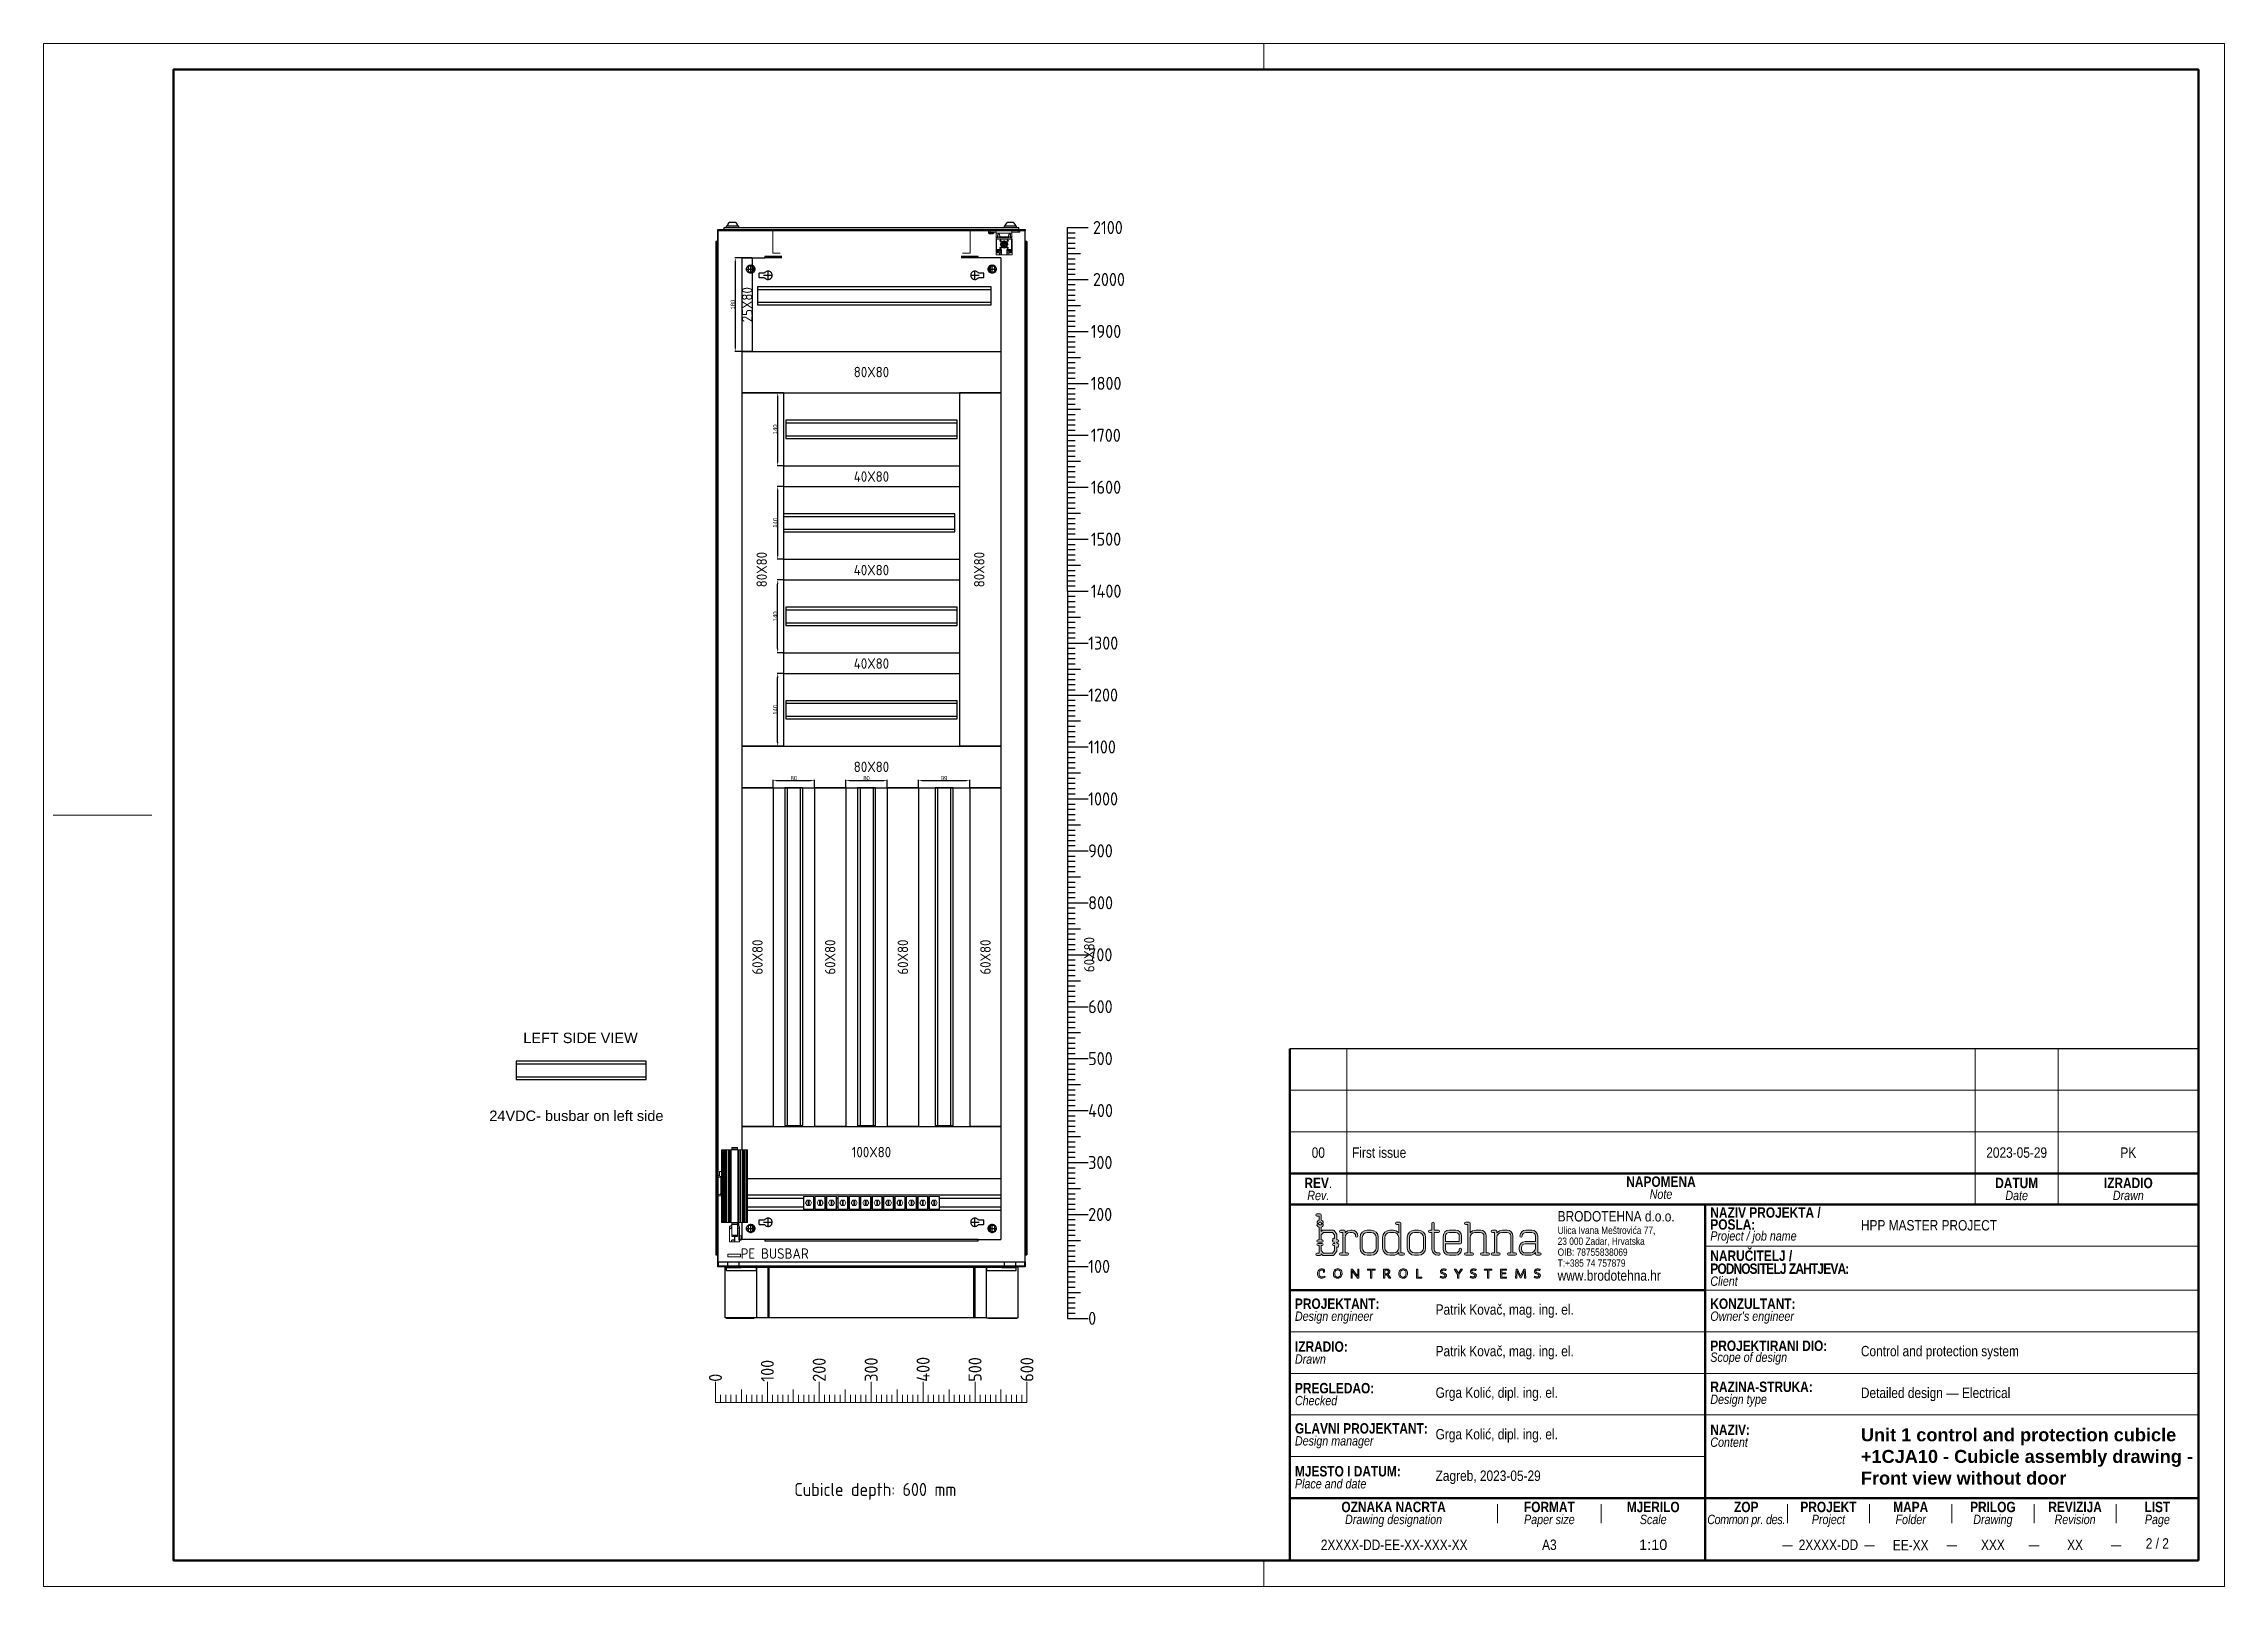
# Paper-space layout '2' of a CAD drawing. Header units: millimetres. Extents: x 33 to 453, y -132 to 165.
# The model-space entities are those that its viewports show. They can reach past a viewport. Long polylines and large blocks are cut down to what shows.
import ezdxf
from ezdxf.enums import TextEntityAlignment as Align

# ---------------------------------------------------------------- set-up
doc = ezdxf.new("R2010")
doc.units = ezdxf.units.MM
doc.set_wipeout_variables(frame=1)
doc.layers.add('! NO PLOT !', color=7, linetype='Continuous', true_color=0xff75dd, plot=False)
for name, color, linetype, lineweight in [('000-PI-Oprema', 30, 'Continuous', 5), ('SI-SASTAVNICA-Ispuna', 222, 'Continuous', 9), ('tanke', 7, 'Continuous', 13)]:
    doc.layers.add(name, color=color, linetype=linetype, lineweight=lineweight)
for name, color, linetype in [('000-PI-ORMAR', 2, 'Continuous'), ('000-PI_TEXT', 7, 'Continuous'), ('002-PI-Kabelska kanalica', 150, 'Continuous'), ('004-PI-DIN Šina', 3, 'Continuous'), ('AUT_TEXT', 7, 'Continuous'), ('bth_logo_20161006_LOGO_FINAL_CMYK_zasicena_crna', 7, 'Continuous'), ('KONSTSASTAVNICE', 7, 'Continuous'), ('SI-Ormari', 51, 'Continuous')]:
    doc.layers.add(name, color=color, linetype=linetype)
doc.styles.add('OPIS', font='arial.ttf')
doc.styles.add('PI0', font='isocpeur.ttf', dxfattribs={"width": 0.9})
doc.styles.get("Standard").update_dxf_attribs({"font": 'arial.ttf'})
doc.styles.add('STYLE2', font='arial.ttf', dxfattribs={"height": 1.6})
doc.dimstyles.new('ISO-25-lb', dxfattribs={"dimtxt": 8, "dimasz": 8, "dimexe": 1.25, "dimexo": 0.625, "dimtad": 1, "dimtxsty": 'Standard', "dimcen": 5, "dimadec": 0, "dimazin": 0, "dimtfac": 1, "dimtmove": 0, "dimatfit": 3, "dimfxl": 1, "dimarcsym": 0})

psp = doc.layouts.new('2')

# ---------------------------------------------------------------- texts
at = {"layer": 'SI-SASTAVNICA-Ispuna', "char_height": 2, "style": 'OPIS'}
for s, insert, width, attachment_point, line_spacing_factor in [('{\\fArial Narrow|b0|i0|c238|p34;00}', (278.91, -48.84), 11, 5, 0.75), ('{\\fArial Narrow|b0|i0|c238|p34;First issue}', (285.41, -48.84), 119, 4, 0.75), ('{\\fArial Narrow|b0|i0|c238|p34;2023-05-29}', (413.41, -48.84), 16, 5, 0.75), ('{\\fArial Narrow|b0|i0|c238|p34;PK}', (434.91, -48.84), 27, 5, 0.75), ('\\pt2;{\\fArial Narrow|b0|i0|c238|p34;HPP MASTER PROJECT}', (383.41, -62.84), 65, 4, 1.02), ('{\\fArial Narrow|b0|i0|c238|p34;Patrik Kovač, mag. ing. el. }', (301.5, -79.34), 34.9306, 4, 1.02), ('{\\fArial Narrow|b0|i0|c238|p34;Patrik Kovač, mag. ing. el. }', (301.5, -87.34), 34.9306, 4, 1.02), ('{\\fArial Narrow|b0|i0|c238|p34;Control and protection system}', (383.41, -87.34), 65, 4, 1.02), ('{\\fArial Narrow|b0|i0|c238|p34;Grga Kolić, dipl. ing. el. }', (301.5, -95.34), 34.9306, 4, 1.02), ('{\\fArial Narrow|b0|i0|c238|p34;Detailed design \\H1.0417x;― \\H0.95997x;Electrical}', (383.41, -95.34), 65, 4, 1.02), ('{\\fArial Narrow|b0|i0|c238|p34;Grga Kolić, dipl. ing. el. }', (301.5, -103.34), 34.9306, 4, 1.02), ('{\\fArial Narrow|b0|i0|c238|p34;Zagreb, 2023-05-29}', (301.5, -111.34), 34.9306, 4, 0.75), ('{\\fArial Narrow|b0|i0|c238|p34;2XXXX-DD-EE-XX-XXX-XX}', (293.52, -124.34), 40, 5, 0.84), ('{\\fArial Narrow|b0|i0|c238|p34;A3}', (323.41, -124.34), 20, 5, 0.84), ('{\\fArial Narrow|b0|i0|c238|p34;A3}', (323.41, -124.34), 20, 5, 0.84), ('1:10', (343.41, -124.34), 20, 5, 0.84), ('1:10', (343.41, -124.34), 20, 5, 0.84), ('{\\fArial Narrow|b0|i0|c238|p34;2XXXX-DD}', (377.16, -124.34), 15.8333, 5, 0.84), ('{\\fArial Narrow|b0|i0|c238|p34;EE-XX}', (393, -124.4), 15.8333, 5, 0.84), ('{\\fArial Narrow|b0|i0|c238|p34;XXX}', (408.83, -124.34), 15.8333, 5, 0.84), ('{\\fArial Narrow|b0|i0|c238|p34;XX}', (424.66, -124.34), 15.8333, 5, 0.84), ('{\\fArial Narrow|b0|i0|c238|p34;2 / 2}', (440.5, -124.09), 15.8333, 5, 0.84)]:
    psp.add_mtext(s, dxfattribs=dict(at, insert=insert, width=width, attachment_point=attachment_point, line_spacing_factor=line_spacing_factor))
at = {"layer": 'SI-SASTAVNICA-Ispuna', "insert": (383.41, -107.34), "char_height": 2.5, "width": 65, "attachment_point": 4, "style": 'OPIS'}
psp.add_mtext('{\\fArial|b1|i0|c238|p34;Unit 1 control and protection cubicle +1CJA10 - Cubicle assembly drawing - Front view without door}', dxfattribs=at)

msp = doc.modelspace()

# ---------------------------------------------------------------- texts
at = {"layer": '! NO PLOT !', "insert": (47333.797, 36859.332), "char_height": 20, "attachment_point": 8}
msp.add_mtext_dynamic_manual_height_columns('{\\fArial|b0|i0|c238|p34;24VDC- busbar on left side}', width=344.91932, gutter_width=12.5, heights=[0], dxfattribs=at)
at = {"char_height": 20, "width": 16.78721, "attachment_point": 5, "rotation": 90, "style": 'PI0'}
for s, insert in [('25X80', (47662.517, 38431.169)), ('80X80', (47690.642, 37921.169)), ('80X80', (48109.642, 37921.169)), ('60X80', (48321.529, 37180.039)), ('60X80', (47682.517, 37175.169)), ('60X80', (47822.517, 37175.169)), ('60X80', (47962.517, 37175.169)), ('60X80', (48121.517, 37175.169))]:
    msp.add_mtext(s, dxfattribs=dict(at, insert=insert))
at = {"char_height": 20, "width": 16.78721, "attachment_point": 5, "style": 'PI0'}
for s, insert in [('80X80', (47902.017, 38301.445)), ('40X80', (47902.017, 38100.254)), ('40X80', (47902.017, 37920.254)), ('40X80', (47902.017, 37740.254)), ('80X80', (47902.017, 37541.445)), ('100X{\\fISOCPEUR|b0|i0|c238|p34;8}0', (47902.017, 36799.772))]:
    msp.add_mtext(s, dxfattribs=dict(at, insert=insert))
at = {"layer": 'AUT_TEXT', "style": 'PI0', "width": 0.9}
msp.add_text('Cubicle depth: 600 mm', height=25, dxfattribs=at).set_placement((47909.543, 36146.542), align=Align.MIDDLE)
at = {"layer": 'tanke', "insert": (47341.724, 37009.326), "char_height": 20, "attachment_point": 8}
msp.add_mtext_dynamic_manual_height_columns('{\\fArial|b0|i0|c238|p34;LEFT }SIDE VIEW', width=344.91932, gutter_width=12.5, heights=[0], dxfattribs=at)

# ---------------------------------------------------------------- blocks, each defined once
blk = doc.blocks.new('SI-Sastavnica-Okvir-A3')
at = {"lineweight": 5}
for p, q in [((-180, 292), (-180, 287)), ((-413.18, 143.5), (-396.75, 143.5)), ((-413.18, 143.5), (-394.18, 143.5)), ((-180, 0), (-180, -5))]:
    blk.add_line(p, q, dxfattribs=at)
blk.add_lwpolyline([(-415, -5), (5, -5), (5, 292), (-415, 292)], close=True, dxfattribs=at)
at = {"lineweight": 50}
blk.add_lwpolyline([(0, 0), (-390, 0), (-390, 287), (0, 287)], close=True, dxfattribs=at)
blk = doc.blocks.new('SI-Sastavnica-Rev-Eng-hrv')
at = {"lineweight": 50}
for p, q in [((-175, 30), (-175, 0)), ((0, 0), (0, 30)), ((0, 6), (-175, 6)), ((0, 0), (-175, 0))]:
    blk.add_line(p, q, dxfattribs=at)
at = {"lineweight": 18}
for p, q in [((0, 30), (-175, 30)), ((-164, 0), (-164, 30)), ((-43, 0), (-43, 30)), ((-27, 0), (-27, 30)), ((0, 22), (-175, 22)), ((0, 14), (-175, 14))]:
    blk.add_line(p, q, dxfattribs=at)
at = {"char_height": 2, "attachment_point": 5, "line_spacing_factor": 0.75, "style": 'OPIS'}
for s, insert, width in [('{\\fArial Narrow|b1|i0|c238|p34;REV\\fArial Narrow|b0|i0|c238|p34;.\\P\\fArial Narrow|b0|i1|c238|p34;\\H0.9x;Rev.}', (-169.5, 3), 11), ('{\\fArial Narrow|b1|i0|c238|p34;NAPOMENA\\P\\fArial Narrow|b0|i1|c238|p34;\\H0.9x;Note}', (-103.5, 3.25), 121), ('{\\fArial Narrow|b1|i0|c238|p34;DATUM\\fArial Narrow|b0|i0|c238|p34;\\P\\fArial Narrow|b0|i1|c238|p34;\\H0.9x;Date}', (-35, 3), 16), ('{\\fArial Narrow|b1|i0|c238|p34;IZRADIO\\P\\fArial Narrow|b0|i1|c238|p34;\\H0.9x;Drawn}', (-13.5, 3), 27)]:
    blk.add_mtext(s, dxfattribs=dict(at, insert=insert, width=width))
blk = doc.blocks.new('Sastavnica_brodotehna_AFRY')
at = {"linetype": 'Continuous', "lineweight": 0, "true_color": 0x00aeef}
h = blk.add_hatch(color=140, dxfattribs=at)
h.dxf.hatch_style = 1
edge = h.paths.add_edge_path()
edge.add_line((279.47, -61.83), (279.47, -60.84))
edge.add_spline(control_points=[(279.47, -60.84), (279.47, -60.72), (279.38, -60.63), (279.26, -60.63)], knot_values=[0, 0, 0, 0, 1, 1, 1, 1], degree=3, periodic=0)
edge.add_line((279.26, -60.63), (278.63, -60.63))
edge.add_spline(control_points=[(278.63, -60.63), (278.51, -60.63), (278.41, -60.72), (278.41, -60.84)], knot_values=[0, 0, 0, 0, 1, 1, 1, 1], degree=3, periodic=0)
edge.add_spline(control_points=[(278.41, -60.84), (278.41, -60.96), (278.51, -61.05), (278.63, -61.05)], knot_values=[0, 0, 0, 0, 1, 1, 1, 1], degree=3, periodic=0)
edge.add_line((278.63, -61.05), (279.05, -61.05))
edge.add_line((279.05, -61.05), (279.05, -61.83))
edge.add_line((279.05, -61.83), (279.04, -61.84))
edge.add_spline(control_points=[(279.04, -61.84), (278.88, -61.9), (278.74, -62.02), (278.67, -62.17)], knot_values=[0, 0, 0, 0, 1, 1, 1, 1], degree=3, periodic=0)
edge.add_spline(control_points=[(278.67, -62.17), (278.62, -62.28), (278.67, -62.4), (278.78, -62.45)], knot_values=[0, 0, 0, 0, 1, 1, 1, 1], degree=3, periodic=0)
edge.add_spline(control_points=[(278.78, -62.45), (278.8, -62.46), (278.83, -62.47), (278.86, -62.47)], knot_values=[0, 0, 0, 0, 1, 1, 1, 1], degree=3, periodic=0)
edge.add_spline(control_points=[(278.86, -62.47), (278.94, -62.47), (279.02, -62.42), (279.06, -62.35)], knot_values=[0, 0, 0, 0, 1, 1, 1, 1], degree=3, periodic=0)
edge.add_spline(control_points=[(279.06, -62.35), (279.09, -62.27), (279.17, -62.22), (279.26, -62.22)], knot_values=[0, 0, 0, 0, 1, 1, 1, 1], degree=3, periodic=0)
edge.add_spline(control_points=[(279.26, -62.22), (279.35, -62.22), (279.43, -62.27), (279.47, -62.35)], knot_values=[0, 0, 0, 0, 1, 1, 1, 1], degree=3, periodic=0)
edge.add_spline(control_points=[(279.47, -62.35), (279.51, -62.45), (279.63, -62.5), (279.75, -62.45)], knot_values=[0, 0, 0, 0, 1, 1, 1, 1], degree=3, periodic=0)
edge.add_spline(control_points=[(279.75, -62.45), (279.85, -62.4), (279.9, -62.28), (279.85, -62.17)], knot_values=[0, 0, 0, 0, 1, 1, 1, 1], degree=3, periodic=0)
edge.add_spline(control_points=[(279.85, -62.17), (279.78, -62.02), (279.65, -61.9), (279.48, -61.84)], knot_values=[0, 0, 0, 0, 1, 1, 1, 1], degree=3, periodic=0)
edge.add_line((279.48, -61.84), (279.47, -61.83))
edge = h.paths.add_edge_path()
edge.add_line((279.47, -63.19), (279.48, -63.19))
edge.add_spline(control_points=[(279.48, -63.19), (279.65, -63.13), (279.78, -63.01), (279.85, -62.85)], knot_values=[0, 0, 0, 0, 1, 1, 1, 1], degree=3, periodic=0)
edge.add_spline(control_points=[(279.85, -62.85), (279.88, -62.8), (279.88, -62.74), (279.86, -62.69)], knot_values=[0, 0, 0, 0, 1, 1, 1, 1], degree=3, periodic=0)
edge.add_spline(control_points=[(279.86, -62.69), (279.84, -62.64), (279.8, -62.6), (279.75, -62.57)], knot_values=[0, 0, 0, 0, 1, 1, 1, 1], degree=3, periodic=0)
edge.add_spline(control_points=[(279.75, -62.57), (279.72, -62.56), (279.69, -62.55), (279.66, -62.55)], knot_values=[0, 0, 0, 0, 1, 1, 1, 1], degree=3, periodic=0)
edge.add_spline(control_points=[(279.66, -62.55), (279.58, -62.55), (279.5, -62.6), (279.47, -62.68)], knot_values=[0, 0, 0, 0, 1, 1, 1, 1], degree=3, periodic=0)
edge.add_spline(control_points=[(279.47, -62.68), (279.43, -62.75), (279.35, -62.8), (279.26, -62.8)], knot_values=[0, 0, 0, 0, 1, 1, 1, 1], degree=3, periodic=0)
edge.add_spline(control_points=[(279.26, -62.8), (279.17, -62.8), (279.09, -62.75), (279.06, -62.68)], knot_values=[0, 0, 0, 0, 1, 1, 1, 1], degree=3, periodic=0)
edge.add_spline(control_points=[(279.06, -62.68), (279.02, -62.6), (278.94, -62.55), (278.86, -62.55)], knot_values=[0, 0, 0, 0, 1, 1, 1, 1], degree=3, periodic=0)
edge.add_spline(control_points=[(278.86, -62.55), (278.83, -62.55), (278.8, -62.56), (278.78, -62.57)], knot_values=[0, 0, 0, 0, 1, 1, 1, 1], degree=3, periodic=0)
edge.add_spline(control_points=[(278.78, -62.57), (278.72, -62.6), (278.69, -62.64), (278.67, -62.69)], knot_values=[0, 0, 0, 0, 1, 1, 1, 1], degree=3, periodic=0)
edge.add_spline(control_points=[(278.67, -62.69), (278.65, -62.74), (278.65, -62.8), (278.67, -62.85)], knot_values=[0, 0, 0, 0, 1, 1, 1, 1], degree=3, periodic=0)
edge.add_spline(control_points=[(278.67, -62.85), (278.74, -63.01), (278.88, -63.13), (279.04, -63.19)], knot_values=[0, 0, 0, 0, 1, 1, 1, 1], degree=3, periodic=0)
edge.add_line((279.04, -63.19), (279.05, -63.19))
edge.add_line((279.05, -63.19), (279.05, -65.64))
edge.add_line((279.05, -65.64), (278.86, -65.64))
edge.add_spline(control_points=[(278.86, -65.64), (278.75, -65.64), (278.65, -65.74), (278.65, -65.85)], knot_values=[0, 0, 0, 0, 1, 1, 1, 1], degree=3, periodic=0)
edge.add_spline(control_points=[(278.65, -65.85), (278.65, -65.97), (278.75, -66.07), (278.86, -66.07)], knot_values=[0, 0, 0, 0, 1, 1, 1, 1], degree=3, periodic=0)
edge.add_line((278.86, -66.07), (279.66, -66.07))
edge.add_spline(control_points=[(279.66, -66.07), (279.78, -66.07), (279.87, -65.97), (279.87, -65.85)], knot_values=[0, 0, 0, 0, 1, 1, 1, 1], degree=3, periodic=0)
edge.add_spline(control_points=[(279.87, -65.85), (279.87, -65.74), (279.78, -65.64), (279.66, -65.64)], knot_values=[0, 0, 0, 0, 1, 1, 1, 1], degree=3, periodic=0)
edge.add_line((279.66, -65.64), (279.47, -65.64))
edge.add_line((279.47, -65.64), (279.47, -64.69))
edge.add_line((279.47, -64.69), (279.9, -64.19))
edge.add_line((279.9, -64.19), (281.66, -64.19))
edge.add_line((281.66, -64.19), (281.67, -64.2))
edge.add_line((281.67, -64.2), (282.05, -64.69))
edge.add_line((282.05, -64.69), (282.05, -65.39))
edge.add_line((282.05, -65.39), (282.03, -65.37))
edge.add_spline(control_points=[(282.03, -65.37), (281.97, -65.33), (281.87, -65.32), (281.8, -65.36)], knot_values=[0, 0, 0, 0, 1, 1, 1, 1], degree=3, periodic=0)
edge.add_spline(control_points=[(281.8, -65.36), (281.75, -65.38), (281.71, -65.43), (281.7, -65.48)], knot_values=[0, 0, 0, 0, 1, 1, 1, 1], degree=3, periodic=0)
edge.add_spline(control_points=[(281.7, -65.48), (281.68, -65.54), (281.69, -65.6), (281.72, -65.65)], knot_values=[0, 0, 0, 0, 1, 1, 1, 1], degree=3, periodic=0)
edge.add_line((281.72, -65.65), (281.74, -65.69))
edge.add_line((281.74, -65.69), (281.73, -65.69))
edge.add_spline(control_points=[(281.73, -65.69), (281.68, -65.73), (281.65, -65.79), (281.65, -65.85)], knot_values=[0, 0, 0, 0, 1, 1, 1, 1], degree=3, periodic=0)
edge.add_spline(control_points=[(281.65, -65.85), (281.65, -65.97), (281.75, -66.07), (281.86, -66.07)], knot_values=[0, 0, 0, 0, 1, 1, 1, 1], degree=3, periodic=0)
edge.add_line((281.86, -66.07), (281.95, -66.07))
edge.add_line((281.95, -66.07), (281.95, -66.07))
edge.add_line((281.95, -66.07), (282.09, -66.32))
edge.add_line((282.09, -66.32), (281.86, -66.32))
edge.add_spline(control_points=[(281.86, -66.32), (281.75, -66.32), (281.65, -66.41), (281.65, -66.53)], knot_values=[0, 0, 0, 0, 1, 1, 1, 1], degree=3, periodic=0)
edge.add_spline(control_points=[(281.65, -66.53), (281.65, -66.65), (281.75, -66.74), (281.86, -66.74)], knot_values=[0, 0, 0, 0, 1, 1, 1, 1], degree=3, periodic=0)
edge.add_line((281.86, -66.74), (282.05, -66.74))
edge.add_line((282.05, -66.74), (282.05, -67.7))
edge.add_line((282.05, -67.7), (282.05, -67.7))
edge.add_line((282.05, -67.7), (281.66, -68.19))
edge.add_line((281.66, -68.19), (279.9, -68.19))
edge.add_line((279.9, -68.19), (279.9, -68.19))
edge.add_line((279.9, -68.19), (279.47, -67.69))
edge.add_line((279.47, -67.69), (279.47, -66.74))
edge.add_line((279.47, -66.74), (279.66, -66.74))
edge.add_spline(control_points=[(279.66, -66.74), (279.78, -66.74), (279.87, -66.65), (279.87, -66.53)], knot_values=[0, 0, 0, 0, 1, 1, 1, 1], degree=3, periodic=0)
edge.add_spline(control_points=[(279.87, -66.53), (279.87, -66.41), (279.78, -66.32), (279.66, -66.32)], knot_values=[0, 0, 0, 0, 1, 1, 1, 1], degree=3, periodic=0)
edge.add_line((279.66, -66.32), (278.86, -66.32))
edge.add_spline(control_points=[(278.86, -66.32), (278.75, -66.32), (278.65, -66.41), (278.65, -66.53)], knot_values=[0, 0, 0, 0, 1, 1, 1, 1], degree=3, periodic=0)
edge.add_spline(control_points=[(278.65, -66.53), (278.65, -66.65), (278.75, -66.74), (278.86, -66.74)], knot_values=[0, 0, 0, 0, 1, 1, 1, 1], degree=3, periodic=0)
edge.add_line((278.86, -66.74), (279.05, -66.74))
edge.add_line((279.05, -66.74), (279.05, -68.19))
edge.add_line((279.05, -68.19), (278.63, -68.19))
edge.add_spline(control_points=[(278.63, -68.19), (278.51, -68.19), (278.41, -68.29), (278.41, -68.4)], knot_values=[0, 0, 0, 0, 1, 1, 1, 1], degree=3, periodic=0)
edge.add_spline(control_points=[(278.41, -68.4), (278.41, -68.52), (278.51, -68.62), (278.63, -68.62)], knot_values=[0, 0, 0, 0, 1, 1, 1, 1], degree=3, periodic=0)
edge.add_line((278.63, -68.62), (279.26, -68.62))
edge.add_spline(control_points=[(279.26, -68.62), (279.38, -68.62), (279.47, -68.52), (279.47, -68.4)], knot_values=[0, 0, 0, 0, 1, 1, 1, 1], degree=3, periodic=0)
edge.add_line((279.47, -68.4), (279.47, -68.35))
edge.add_line((279.47, -68.35), (279.64, -68.54))
edge.add_spline(control_points=[(279.64, -68.54), (279.68, -68.59), (279.74, -68.62), (279.8, -68.62)], knot_values=[0, 0, 0, 0, 1, 1, 1, 1], degree=3, periodic=0)
edge.add_line((279.8, -68.62), (281.77, -68.62))
edge.add_spline(control_points=[(281.77, -68.62), (281.83, -68.62), (281.9, -68.59), (281.94, -68.53)], knot_values=[0, 0, 0, 0, 1, 1, 1, 1], degree=3, periodic=0)
edge.add_line((281.94, -68.53), (282.43, -67.9))
edge.add_spline(control_points=[(282.43, -67.9), (282.46, -67.86), (282.47, -67.82), (282.47, -67.77)], knot_values=[0, 0, 0, 0, 1, 1, 1, 1], degree=3, periodic=0)
edge.add_line((282.47, -67.77), (282.47, -67))
edge.add_line((282.47, -67), (282.49, -67.01))
edge.add_spline(control_points=[(282.49, -67.01), (282.53, -67.04), (282.57, -67.05), (282.62, -67.05)], knot_values=[0, 0, 0, 0, 1, 1, 1, 1], degree=3, periodic=0)
edge.add_spline(control_points=[(282.62, -67.05), (282.66, -67.05), (282.69, -67.04), (282.72, -67.03)], knot_values=[0, 0, 0, 0, 1, 1, 1, 1], degree=3, periodic=0)
edge.add_spline(control_points=[(282.72, -67.03), (282.82, -66.97), (282.86, -66.84), (282.81, -66.74)], knot_values=[0, 0, 0, 0, 1, 1, 1, 1], degree=3, periodic=0)
edge.add_line((282.81, -66.74), (282.78, -66.7))
edge.add_line((282.78, -66.7), (282.79, -66.69))
edge.add_spline(control_points=[(282.79, -66.69), (282.84, -66.65), (282.87, -66.59), (282.87, -66.53)], knot_values=[0, 0, 0, 0, 1, 1, 1, 1], degree=3, periodic=0)
edge.add_spline(control_points=[(282.87, -66.53), (282.87, -66.41), (282.78, -66.32), (282.66, -66.32)], knot_values=[0, 0, 0, 0, 1, 1, 1, 1], degree=3, periodic=0)
edge.add_line((282.66, -66.32), (282.57, -66.32))
edge.add_line((282.57, -66.32), (282.57, -66.31))
edge.add_line((282.57, -66.31), (282.43, -66.07))
edge.add_line((282.43, -66.07), (282.66, -66.07))
edge.add_spline(control_points=[(282.66, -66.07), (282.78, -66.07), (282.87, -65.97), (282.87, -65.85)], knot_values=[0, 0, 0, 0, 1, 1, 1, 1], degree=3, periodic=0)
edge.add_spline(control_points=[(282.87, -65.85), (282.87, -65.74), (282.78, -65.64), (282.66, -65.64)], knot_values=[0, 0, 0, 0, 1, 1, 1, 1], degree=3, periodic=0)
edge.add_line((282.66, -65.64), (282.47, -65.64))
edge.add_line((282.47, -65.64), (282.47, -64.61))
edge.add_spline(control_points=[(282.47, -64.61), (282.47, -64.57), (282.46, -64.52), (282.43, -64.48)], knot_values=[0, 0, 0, 0, 1, 1, 1, 1], degree=3, periodic=0)
edge.add_line((282.43, -64.48), (281.94, -63.85))
edge.add_spline(control_points=[(281.94, -63.85), (281.9, -63.8), (281.83, -63.77), (281.77, -63.77)], knot_values=[0, 0, 0, 0, 1, 1, 1, 1], degree=3, periodic=0)
edge.add_line((281.77, -63.77), (279.8, -63.77))
edge.add_spline(control_points=[(279.8, -63.77), (279.74, -63.77), (279.68, -63.79), (279.64, -63.84)], knot_values=[0, 0, 0, 0, 1, 1, 1, 1], degree=3, periodic=0)
edge.add_line((279.64, -63.84), (279.47, -64.04))
edge.add_line((279.47, -64.04), (279.47, -63.19))
at = {"linetype": 'Continuous', "lineweight": 0}
h = blk.add_hatch(color=256, dxfattribs=at)
h.dxf.hatch_style = 1
edge = h.paths.add_edge_path()
edge.add_spline(control_points=[(284.09, -65.15), (284.09, -64.63), (284.51, -64.21), (285.03, -64.21)], knot_values=[0, 0, 0, 0, 1, 1, 1, 1], degree=3, periodic=0)
edge.add_line((285.03, -64.21), (285.41, -64.21))
edge.add_spline(control_points=[(285.41, -64.21), (285.79, -64.21), (286.1, -64.51), (286.1, -64.89)], knot_values=[0, 0, 0, 0, 1, 1, 1, 1], degree=3, periodic=0)
edge.add_spline(control_points=[(286.1, -64.89), (286.1, -65.01), (286.19, -65.11), (286.32, -65.11)], knot_values=[0, 0, 0, 0, 1, 1, 1, 1], degree=3, periodic=0)
edge.add_spline(control_points=[(286.32, -65.11), (286.44, -65.11), (286.53, -65.02), (286.53, -64.89)], knot_values=[0, 0, 0, 0, 1, 1, 1, 1], degree=3, periodic=0)
edge.add_spline(control_points=[(286.53, -64.89), (286.53, -64.27), (286.03, -63.77), (285.41, -63.77)], knot_values=[0, 0, 0, 0, 1, 1, 1, 1], degree=3, periodic=0)
edge.add_line((285.41, -63.77), (285.15, -63.77))
edge.add_spline(control_points=[(285.15, -63.77), (284.74, -63.77), (284.34, -63.96), (284.09, -64.28)], knot_values=[0, 0, 0, 0, 1, 1, 1, 1], degree=3, periodic=0)
edge.add_line((284.09, -64.28), (284.09, -63.99))
edge.add_spline(control_points=[(284.09, -63.99), (284.09, -63.86), (283.99, -63.77), (283.86, -63.77)], knot_values=[0, 0, 0, 0, 1, 1, 1, 1], degree=3, periodic=0)
edge.add_line((283.86, -63.77), (283.22, -63.77))
edge.add_spline(control_points=[(283.22, -63.77), (283.09, -63.77), (283, -63.86), (283, -63.99)], knot_values=[0, 0, 0, 0, 1, 1, 1, 1], degree=3, periodic=0)
edge.add_spline(control_points=[(283, -63.99), (283, -64.11), (283.1, -64.21), (283.22, -64.21)], knot_values=[0, 0, 0, 0, 1, 1, 1, 1], degree=3, periodic=0)
edge.add_line((283.22, -64.21), (283.65, -64.21))
edge.add_line((283.65, -64.21), (283.65, -68.15))
edge.add_line((283.65, -68.15), (283.22, -68.15))
edge.add_spline(control_points=[(283.22, -68.15), (283.09, -68.15), (283, -68.24), (283, -68.37)], knot_values=[0, 0, 0, 0, 1, 1, 1, 1], degree=3, periodic=0)
edge.add_spline(control_points=[(283, -68.37), (283, -68.5), (283.1, -68.59), (283.22, -68.59)], knot_values=[0, 0, 0, 0, 1, 1, 1, 1], degree=3, periodic=0)
edge.add_line((283.22, -68.59), (284.51, -68.59))
edge.add_spline(control_points=[(284.51, -68.59), (284.63, -68.59), (284.73, -68.49), (284.73, -68.37)], knot_values=[0, 0, 0, 0, 1, 1, 1, 1], degree=3, periodic=0)
edge.add_spline(control_points=[(284.73, -68.37), (284.73, -68.25), (284.64, -68.15), (284.51, -68.15)], knot_values=[0, 0, 0, 0, 1, 1, 1, 1], degree=3, periodic=0)
edge.add_line((284.51, -68.15), (284.09, -68.15))
edge.add_line((284.09, -68.15), (284.09, -65.15))
edge = h.paths.add_edge_path()
edge.add_spline(control_points=[(288.32, -63.77), (287.56, -63.77), (286.94, -64.39), (286.94, -65.15)], knot_values=[0, 0, 0, 0, 1, 1, 1, 1], degree=3, periodic=0)
edge.add_line((286.94, -65.15), (286.94, -67.21))
edge.add_spline(control_points=[(286.94, -67.21), (286.94, -67.97), (287.56, -68.59), (288.32, -68.59)], knot_values=[0, 0, 0, 0, 1, 1, 1, 1], degree=3, periodic=0)
edge.add_line((288.32, -68.59), (289.09, -68.59))
edge.add_spline(control_points=[(289.09, -68.59), (289.85, -68.59), (290.47, -67.97), (290.47, -67.21)], knot_values=[0, 0, 0, 0, 1, 1, 1, 1], degree=3, periodic=0)
edge.add_line((290.47, -67.21), (290.47, -65.15))
edge.add_spline(control_points=[(290.47, -65.15), (290.47, -64.39), (289.85, -63.77), (289.09, -63.77)], knot_values=[0, 0, 0, 0, 1, 1, 1, 1], degree=3, periodic=0)
edge.add_line((289.09, -63.77), (288.32, -63.77))
edge = h.paths.add_edge_path(flags=16)
edge.add_spline(control_points=[(287.38, -65.15), (287.38, -64.63), (287.8, -64.21), (288.32, -64.21)], knot_values=[0, 0, 0, 0, 1, 1, 1, 1], degree=3, periodic=0)
edge.add_line((288.32, -64.21), (289.09, -64.21))
edge.add_spline(control_points=[(289.09, -64.21), (289.61, -64.21), (290.04, -64.63), (290.04, -65.15)], knot_values=[0, 0, 0, 0, 1, 1, 1, 1], degree=3, periodic=0)
edge.add_line((290.04, -65.15), (290.04, -67.21))
edge.add_spline(control_points=[(290.04, -67.21), (290.04, -67.73), (289.61, -68.15), (289.09, -68.15)], knot_values=[0, 0, 0, 0, 1, 1, 1, 1], degree=3, periodic=0)
edge.add_line((289.09, -68.15), (288.32, -68.15))
edge.add_spline(control_points=[(288.32, -68.15), (287.8, -68.15), (287.38, -67.73), (287.38, -67.21)], knot_values=[0, 0, 0, 0, 1, 1, 1, 1], degree=3, periodic=0)
edge.add_line((287.38, -67.21), (287.38, -65.15))
edge = h.paths.add_edge_path()
edge.add_spline(control_points=[(292.68, -63.77), (291.92, -63.77), (291.3, -64.39), (291.3, -65.15)], knot_values=[0, 0, 0, 0, 1, 1, 1, 1], degree=3, periodic=0)
edge.add_line((291.3, -65.15), (291.3, -67.21))
edge.add_spline(control_points=[(291.3, -67.21), (291.3, -67.97), (291.92, -68.59), (292.68, -68.59)], knot_values=[0, 0, 0, 0, 1, 1, 1, 1], degree=3, periodic=0)
edge.add_line((292.68, -68.59), (293.33, -68.59))
edge.add_spline(control_points=[(293.33, -68.59), (293.75, -68.59), (294.13, -68.4), (294.39, -68.08)], knot_values=[0, 0, 0, 0, 1, 1, 1, 1], degree=3, periodic=0)
edge.add_line((294.39, -68.08), (294.39, -68.38))
edge.add_spline(control_points=[(294.39, -68.38), (294.39, -68.5), (294.49, -68.59), (294.62, -68.59)], knot_values=[0, 0, 0, 0, 1, 1, 1, 1], degree=3, periodic=0)
edge.add_line((294.62, -68.59), (295.26, -68.59))
edge.add_spline(control_points=[(295.26, -68.59), (295.38, -68.59), (295.48, -68.5), (295.48, -68.38)], knot_values=[0, 0, 0, 0, 1, 1, 1, 1], degree=3, periodic=0)
edge.add_spline(control_points=[(295.48, -68.38), (295.48, -68.25), (295.38, -68.15), (295.26, -68.15)], knot_values=[0, 0, 0, 0, 1, 1, 1, 1], degree=3, periodic=0)
edge.add_line((295.26, -68.15), (294.83, -68.15))
edge.add_line((294.83, -68.15), (294.83, -62.44))
edge.add_spline(control_points=[(294.83, -62.44), (294.83, -62.32), (294.74, -62.23), (294.62, -62.23)], knot_values=[0, 0, 0, 0, 1, 1, 1, 1], degree=3, periodic=0)
edge.add_line((294.62, -62.23), (293.97, -62.23))
edge.add_spline(control_points=[(293.97, -62.23), (293.84, -62.23), (293.75, -62.32), (293.75, -62.44)], knot_values=[0, 0, 0, 0, 1, 1, 1, 1], degree=3, periodic=0)
edge.add_spline(control_points=[(293.75, -62.44), (293.75, -62.57), (293.84, -62.66), (293.97, -62.66)], knot_values=[0, 0, 0, 0, 1, 1, 1, 1], degree=3, periodic=0)
edge.add_line((293.97, -62.66), (294.39, -62.66))
edge.add_line((294.39, -62.66), (294.39, -64.28))
edge.add_spline(control_points=[(294.39, -64.28), (294.14, -63.96), (293.75, -63.77), (293.33, -63.77)], knot_values=[0, 0, 0, 0, 1, 1, 1, 1], degree=3, periodic=0)
edge.add_line((293.33, -63.77), (292.68, -63.77))
edge = h.paths.add_edge_path(flags=16)
edge.add_spline(control_points=[(291.74, -65.15), (291.74, -64.63), (292.16, -64.21), (292.68, -64.21)], knot_values=[0, 0, 0, 0, 1, 1, 1, 1], degree=3, periodic=0)
edge.add_line((292.68, -64.21), (293.45, -64.21))
edge.add_spline(control_points=[(293.45, -64.21), (293.97, -64.21), (294.39, -64.63), (294.39, -65.15)], knot_values=[0, 0, 0, 0, 1, 1, 1, 1], degree=3, periodic=0)
edge.add_line((294.39, -65.15), (294.39, -67.21))
edge.add_spline(control_points=[(294.39, -67.21), (294.39, -67.73), (293.97, -68.15), (293.45, -68.15)], knot_values=[0, 0, 0, 0, 1, 1, 1, 1], degree=3, periodic=0)
edge.add_line((293.45, -68.15), (292.68, -68.15))
edge.add_spline(control_points=[(292.68, -68.15), (292.16, -68.15), (291.74, -67.73), (291.74, -67.21)], knot_values=[0, 0, 0, 0, 1, 1, 1, 1], degree=3, periodic=0)
edge.add_line((291.74, -67.21), (291.74, -65.15))
edge = h.paths.add_edge_path()
edge.add_spline(control_points=[(297.43, -63.77), (296.67, -63.77), (296.05, -64.39), (296.05, -65.15)], knot_values=[0, 0, 0, 0, 1, 1, 1, 1], degree=3, periodic=0)
edge.add_line((296.05, -65.15), (296.05, -67.21))
edge.add_spline(control_points=[(296.05, -67.21), (296.05, -67.97), (296.67, -68.59), (297.43, -68.59)], knot_values=[0, 0, 0, 0, 1, 1, 1, 1], degree=3, periodic=0)
edge.add_line((297.43, -68.59), (298.2, -68.59))
edge.add_spline(control_points=[(298.2, -68.59), (298.96, -68.59), (299.58, -67.97), (299.58, -67.21)], knot_values=[0, 0, 0, 0, 1, 1, 1, 1], degree=3, periodic=0)
edge.add_line((299.58, -67.21), (299.58, -65.15))
edge.add_spline(control_points=[(299.58, -65.15), (299.58, -64.39), (298.96, -63.77), (298.2, -63.77)], knot_values=[0, 0, 0, 0, 1, 1, 1, 1], degree=3, periodic=0)
edge.add_line((298.2, -63.77), (297.43, -63.77))
edge = h.paths.add_edge_path(flags=16)
edge.add_spline(control_points=[(296.49, -65.15), (296.49, -64.63), (296.91, -64.21), (297.43, -64.21)], knot_values=[0, 0, 0, 0, 1, 1, 1, 1], degree=3, periodic=0)
edge.add_line((297.43, -64.21), (298.2, -64.21))
edge.add_spline(control_points=[(298.2, -64.21), (298.72, -64.21), (299.15, -64.63), (299.15, -65.15)], knot_values=[0, 0, 0, 0, 1, 1, 1, 1], degree=3, periodic=0)
edge.add_line((299.15, -65.15), (299.15, -67.21))
edge.add_spline(control_points=[(299.15, -67.21), (299.15, -67.73), (298.72, -68.15), (298.2, -68.15)], knot_values=[0, 0, 0, 0, 1, 1, 1, 1], degree=3, periodic=0)
edge.add_line((298.2, -68.15), (297.43, -68.15))
edge.add_spline(control_points=[(297.43, -68.15), (296.91, -68.15), (296.49, -67.73), (296.49, -67.21)], knot_values=[0, 0, 0, 0, 1, 1, 1, 1], degree=3, periodic=0)
edge.add_line((296.49, -67.21), (296.49, -65.15))
edge = h.paths.add_edge_path()
edge.add_line((300.8, -64.21), (300.8, -67.47))
edge.add_spline(control_points=[(300.8, -67.47), (300.8, -68.09), (301.31, -68.59), (301.92, -68.59)], knot_values=[0, 0, 0, 0, 1, 1, 1, 1], degree=3, periodic=0)
edge.add_line((301.92, -68.59), (302.18, -68.59))
edge.add_spline(control_points=[(302.18, -68.59), (302.31, -68.59), (302.4, -68.5), (302.4, -68.38)], knot_values=[0, 0, 0, 0, 1, 1, 1, 1], degree=3, periodic=0)
edge.add_spline(control_points=[(302.4, -68.38), (302.4, -68.25), (302.31, -68.15), (302.18, -68.15)], knot_values=[0, 0, 0, 0, 1, 1, 1, 1], degree=3, periodic=0)
edge.add_line((302.18, -68.15), (301.92, -68.15))
edge.add_spline(control_points=[(301.92, -68.15), (301.55, -68.15), (301.24, -67.85), (301.24, -67.47)], knot_values=[0, 0, 0, 0, 1, 1, 1, 1], degree=3, periodic=0)
edge.add_line((301.24, -67.47), (301.24, -64.21))
edge.add_line((301.24, -64.21), (302.05, -64.21))
edge.add_spline(control_points=[(302.05, -64.21), (302.18, -64.21), (302.27, -64.12), (302.27, -63.99)], knot_values=[0, 0, 0, 0, 1, 1, 1, 1], degree=3, periodic=0)
edge.add_spline(control_points=[(302.27, -63.99), (302.27, -63.87), (302.18, -63.77), (302.05, -63.77)], knot_values=[0, 0, 0, 0, 1, 1, 1, 1], degree=3, periodic=0)
edge.add_line((302.05, -63.77), (301.24, -63.77))
edge.add_line((301.24, -63.77), (301.24, -62.44))
edge.add_spline(control_points=[(301.24, -62.44), (301.24, -62.32), (301.15, -62.23), (301.02, -62.23)], knot_values=[0, 0, 0, 0, 1, 1, 1, 1], degree=3, periodic=0)
edge.add_spline(control_points=[(301.02, -62.23), (300.89, -62.23), (300.8, -62.32), (300.8, -62.44)], knot_values=[0, 0, 0, 0, 1, 1, 1, 1], degree=3, periodic=0)
edge.add_line((300.8, -62.44), (300.8, -63.77))
edge.add_line((300.8, -63.77), (300.37, -63.77))
edge.add_spline(control_points=[(300.37, -63.77), (300.25, -63.77), (300.16, -63.87), (300.16, -63.99)], knot_values=[0, 0, 0, 0, 1, 1, 1, 1], degree=3, periodic=0)
edge.add_spline(control_points=[(300.16, -63.99), (300.16, -64.12), (300.25, -64.21), (300.37, -64.21)], knot_values=[0, 0, 0, 0, 1, 1, 1, 1], degree=3, periodic=0)
edge.add_line((300.37, -64.21), (300.8, -64.21))
h = blk.add_hatch(color=256, dxfattribs=at)
h.dxf.hatch_style = 1
edge = h.paths.add_edge_path()
edge.add_spline(control_points=[(302.73, -71.59), (302.74, -71.56), (302.76, -71.53), (302.79, -71.51)], knot_values=[0, 0, 0, 0, 1, 1, 1, 1], degree=3, periodic=0)
edge.add_spline(control_points=[(302.79, -71.51), (302.82, -71.49), (302.85, -71.47), (302.9, -71.46)], knot_values=[0, 0, 0, 0, 1, 1, 1, 1], degree=3, periodic=0)
edge.add_spline(control_points=[(302.9, -71.46), (302.94, -71.45), (302.99, -71.45), (303.05, -71.45)], knot_values=[0, 0, 0, 0, 1, 1, 1, 1], degree=3, periodic=0)
edge.add_spline(control_points=[(303.05, -71.45), (303.11, -71.45), (303.18, -71.45), (303.26, -71.47)], knot_values=[0, 0, 0, 0, 1, 1, 1, 1], degree=3, periodic=0)
edge.add_spline(control_points=[(303.26, -71.47), (303.33, -71.49), (303.41, -71.51), (303.49, -71.55)], knot_values=[0, 0, 0, 0, 1, 1, 1, 1], degree=3, periodic=0)
edge.add_line((303.49, -71.55), (303.56, -71.34))
edge.add_spline(control_points=[(303.56, -71.34), (303.49, -71.3), (303.41, -71.27), (303.33, -71.25)], knot_values=[0, 0, 0, 0, 1, 1, 1, 1], degree=3, periodic=0)
edge.add_spline(control_points=[(303.33, -71.25), (303.25, -71.23), (303.16, -71.22), (303.06, -71.22)], knot_values=[0, 0, 0, 0, 1, 1, 1, 1], degree=3, periodic=0)
edge.add_spline(control_points=[(303.06, -71.22), (302.97, -71.22), (302.88, -71.23), (302.81, -71.26)], knot_values=[0, 0, 0, 0, 1, 1, 1, 1], degree=3, periodic=0)
edge.add_spline(control_points=[(302.81, -71.26), (302.73, -71.28), (302.67, -71.32), (302.61, -71.36)], knot_values=[0, 0, 0, 0, 1, 1, 1, 1], degree=3, periodic=0)
edge.add_spline(control_points=[(302.61, -71.36), (302.56, -71.41), (302.52, -71.46), (302.49, -71.52)], knot_values=[0, 0, 0, 0, 1, 1, 1, 1], degree=3, periodic=0)
edge.add_spline(control_points=[(302.49, -71.52), (302.46, -71.58), (302.45, -71.64), (302.45, -71.71)], knot_values=[0, 0, 0, 0, 1, 1, 1, 1], degree=3, periodic=0)
edge.add_spline(control_points=[(302.45, -71.71), (302.45, -71.78), (302.45, -71.83), (302.47, -71.88)], knot_values=[0, 0, 0, 0, 1, 1, 1, 1], degree=3, periodic=0)
edge.add_spline(control_points=[(302.47, -71.88), (302.49, -71.93), (302.51, -71.98), (302.55, -72.02)], knot_values=[0, 0, 0, 0, 1, 1, 1, 1], degree=3, periodic=0)
edge.add_spline(control_points=[(302.55, -72.02), (302.59, -72.06), (302.64, -72.09), (302.7, -72.13)], knot_values=[0, 0, 0, 0, 1, 1, 1, 1], degree=3, periodic=0)
edge.add_spline(control_points=[(302.7, -72.13), (302.77, -72.16), (302.85, -72.19), (302.95, -72.23)], knot_values=[0, 0, 0, 0, 1, 1, 1, 1], degree=3, periodic=0)
edge.add_spline(control_points=[(302.95, -72.23), (303.02, -72.25), (303.09, -72.28), (303.13, -72.3)], knot_values=[0, 0, 0, 0, 1, 1, 1, 1], degree=3, periodic=0)
edge.add_spline(control_points=[(303.13, -72.3), (303.18, -72.32), (303.22, -72.35), (303.25, -72.37)], knot_values=[0, 0, 0, 0, 1, 1, 1, 1], degree=3, periodic=0)
edge.add_spline(control_points=[(303.25, -72.37), (303.27, -72.4), (303.29, -72.42), (303.3, -72.45)], knot_values=[0, 0, 0, 0, 1, 1, 1, 1], degree=3, periodic=0)
edge.add_spline(control_points=[(303.3, -72.45), (303.31, -72.48), (303.31, -72.51), (303.31, -72.54)], knot_values=[0, 0, 0, 0, 1, 1, 1, 1], degree=3, periodic=0)
edge.add_spline(control_points=[(303.31, -72.54), (303.31, -72.57), (303.31, -72.6), (303.29, -72.63)], knot_values=[0, 0, 0, 0, 1, 1, 1, 1], degree=3, periodic=0)
edge.add_spline(control_points=[(303.29, -72.63), (303.28, -72.66), (303.26, -72.68), (303.23, -72.7)], knot_values=[0, 0, 0, 0, 1, 1, 1, 1], degree=3, periodic=0)
edge.add_spline(control_points=[(303.23, -72.7), (303.2, -72.73), (303.17, -72.75), (303.13, -72.76)], knot_values=[0, 0, 0, 0, 1, 1, 1, 1], degree=3, periodic=0)
edge.add_spline(control_points=[(303.13, -72.76), (303.08, -72.77), (303.03, -72.78), (302.97, -72.78)], knot_values=[0, 0, 0, 0, 1, 1, 1, 1], degree=3, periodic=0)
edge.add_spline(control_points=[(302.97, -72.78), (302.92, -72.78), (302.88, -72.78), (302.84, -72.77)], knot_values=[0, 0, 0, 0, 1, 1, 1, 1], degree=3, periodic=0)
edge.add_spline(control_points=[(302.84, -72.77), (302.79, -72.76), (302.75, -72.76), (302.7, -72.74)], knot_values=[0, 0, 0, 0, 1, 1, 1, 1], degree=3, periodic=0)
edge.add_spline(control_points=[(302.7, -72.74), (302.66, -72.73), (302.62, -72.72), (302.58, -72.7)], knot_values=[0, 0, 0, 0, 1, 1, 1, 1], degree=3, periodic=0)
edge.add_spline(control_points=[(302.58, -72.7), (302.54, -72.69), (302.5, -72.67), (302.46, -72.65)], knot_values=[0, 0, 0, 0, 1, 1, 1, 1], degree=3, periodic=0)
edge.add_line((302.46, -72.65), (302.38, -72.86))
edge.add_spline(control_points=[(302.38, -72.86), (302.45, -72.91), (302.54, -72.94), (302.64, -72.97)], knot_values=[0, 0, 0, 0, 1, 1, 1, 1], degree=3, periodic=0)
edge.add_spline(control_points=[(302.64, -72.97), (302.73, -72.99), (302.84, -73), (302.96, -73)], knot_values=[0, 0, 0, 0, 1, 1, 1, 1], degree=3, periodic=0)
edge.add_spline(control_points=[(302.96, -73), (303.06, -73), (303.15, -72.99), (303.23, -72.96)], knot_values=[0, 0, 0, 0, 1, 1, 1, 1], degree=3, periodic=0)
edge.add_spline(control_points=[(303.23, -72.96), (303.31, -72.93), (303.37, -72.89), (303.42, -72.85)], knot_values=[0, 0, 0, 0, 1, 1, 1, 1], degree=3, periodic=0)
edge.add_spline(control_points=[(303.42, -72.85), (303.48, -72.8), (303.51, -72.75), (303.54, -72.69)], knot_values=[0, 0, 0, 0, 1, 1, 1, 1], degree=3, periodic=0)
edge.add_spline(control_points=[(303.54, -72.69), (303.57, -72.63), (303.58, -72.57), (303.58, -72.51)], knot_values=[0, 0, 0, 0, 1, 1, 1, 1], degree=3, periodic=0)
edge.add_spline(control_points=[(303.58, -72.51), (303.58, -72.47), (303.58, -72.43), (303.57, -72.4)], knot_values=[0, 0, 0, 0, 1, 1, 1, 1], degree=3, periodic=0)
edge.add_spline(control_points=[(303.57, -72.4), (303.57, -72.37), (303.56, -72.34), (303.54, -72.3)], knot_values=[0, 0, 0, 0, 1, 1, 1, 1], degree=3, periodic=0)
edge.add_spline(control_points=[(303.54, -72.3), (303.53, -72.27), (303.51, -72.25), (303.48, -72.22)], knot_values=[0, 0, 0, 0, 1, 1, 1, 1], degree=3, periodic=0)
edge.add_spline(control_points=[(303.48, -72.22), (303.46, -72.19), (303.42, -72.17), (303.38, -72.14)], knot_values=[0, 0, 0, 0, 1, 1, 1, 1], degree=3, periodic=0)
edge.add_spline(control_points=[(303.38, -72.14), (303.35, -72.12), (303.3, -72.09), (303.24, -72.07)], knot_values=[0, 0, 0, 0, 1, 1, 1, 1], degree=3, periodic=0)
edge.add_spline(control_points=[(303.24, -72.07), (303.19, -72.04), (303.13, -72.02), (303.06, -72)], knot_values=[0, 0, 0, 0, 1, 1, 1, 1], degree=3, periodic=0)
edge.add_spline(control_points=[(303.06, -72), (303, -71.98), (302.96, -71.96), (302.92, -71.95)], knot_values=[0, 0, 0, 0, 1, 1, 1, 1], degree=3, periodic=0)
edge.add_spline(control_points=[(302.92, -71.95), (302.89, -71.93), (302.86, -71.92), (302.83, -71.9)], knot_values=[0, 0, 0, 0, 1, 1, 1, 1], degree=3, periodic=0)
edge.add_spline(control_points=[(302.83, -71.9), (302.81, -71.89), (302.78, -71.87), (302.77, -71.86)], knot_values=[0, 0, 0, 0, 1, 1, 1, 1], degree=3, periodic=0)
edge.add_spline(control_points=[(302.77, -71.86), (302.75, -71.84), (302.74, -71.82), (302.73, -71.81)], knot_values=[0, 0, 0, 0, 1, 1, 1, 1], degree=3, periodic=0)
edge.add_spline(control_points=[(302.73, -71.81), (302.72, -71.79), (302.72, -71.77), (302.72, -71.75)], knot_values=[0, 0, 0, 0, 1, 1, 1, 1], degree=3, periodic=0)
edge.add_spline(control_points=[(302.72, -71.75), (302.71, -71.73), (302.71, -71.71), (302.71, -71.68)], knot_values=[0, 0, 0, 0, 1, 1, 1, 1], degree=3, periodic=0)
edge.add_spline(control_points=[(302.71, -71.68), (302.71, -71.65), (302.72, -71.61), (302.73, -71.59)], knot_values=[0, 0, 0, 0, 1, 1, 1, 1], degree=3, periodic=0)
h.paths.add_polyline_path([(305.72, -72.29), (305.72, -72.98), (306, -72.98), (306, -72.28), (306.66, -71.25), (306.38, -71.25), (305.88, -72.05), (305.4, -71.25), (305.09, -71.25)])
edge = h.paths.add_edge_path()
edge.add_spline(control_points=[(308.51, -71.59), (308.52, -71.56), (308.54, -71.53), (308.57, -71.51)], knot_values=[0, 0, 0, 0, 1, 1, 1, 1], degree=3, periodic=0)
edge.add_spline(control_points=[(308.57, -71.51), (308.59, -71.49), (308.63, -71.47), (308.67, -71.46)], knot_values=[0, 0, 0, 0, 1, 1, 1, 1], degree=3, periodic=0)
edge.add_spline(control_points=[(308.67, -71.46), (308.71, -71.45), (308.76, -71.45), (308.82, -71.45)], knot_values=[0, 0, 0, 0, 1, 1, 1, 1], degree=3, periodic=0)
edge.add_spline(control_points=[(308.82, -71.45), (308.89, -71.45), (308.96, -71.45), (309.03, -71.47)], knot_values=[0, 0, 0, 0, 1, 1, 1, 1], degree=3, periodic=0)
edge.add_spline(control_points=[(309.03, -71.47), (309.1, -71.49), (309.18, -71.51), (309.26, -71.55)], knot_values=[0, 0, 0, 0, 1, 1, 1, 1], degree=3, periodic=0)
edge.add_line((309.26, -71.55), (309.33, -71.34))
edge.add_spline(control_points=[(309.33, -71.34), (309.26, -71.3), (309.19, -71.27), (309.11, -71.25)], knot_values=[0, 0, 0, 0, 1, 1, 1, 1], degree=3, periodic=0)
edge.add_spline(control_points=[(309.11, -71.25), (309.02, -71.23), (308.93, -71.22), (308.83, -71.22)], knot_values=[0, 0, 0, 0, 1, 1, 1, 1], degree=3, periodic=0)
edge.add_spline(control_points=[(308.83, -71.22), (308.74, -71.22), (308.66, -71.23), (308.58, -71.26)], knot_values=[0, 0, 0, 0, 1, 1, 1, 1], degree=3, periodic=0)
edge.add_spline(control_points=[(308.58, -71.26), (308.51, -71.28), (308.44, -71.32), (308.39, -71.36)], knot_values=[0, 0, 0, 0, 1, 1, 1, 1], degree=3, periodic=0)
edge.add_spline(control_points=[(308.39, -71.36), (308.33, -71.41), (308.29, -71.46), (308.26, -71.52)], knot_values=[0, 0, 0, 0, 1, 1, 1, 1], degree=3, periodic=0)
edge.add_spline(control_points=[(308.26, -71.52), (308.24, -71.58), (308.22, -71.64), (308.22, -71.71)], knot_values=[0, 0, 0, 0, 1, 1, 1, 1], degree=3, periodic=0)
edge.add_spline(control_points=[(308.22, -71.71), (308.22, -71.78), (308.23, -71.83), (308.24, -71.88)], knot_values=[0, 0, 0, 0, 1, 1, 1, 1], degree=3, periodic=0)
edge.add_spline(control_points=[(308.24, -71.88), (308.26, -71.93), (308.29, -71.98), (308.32, -72.02)], knot_values=[0, 0, 0, 0, 1, 1, 1, 1], degree=3, periodic=0)
edge.add_spline(control_points=[(308.32, -72.02), (308.36, -72.06), (308.41, -72.09), (308.48, -72.13)], knot_values=[0, 0, 0, 0, 1, 1, 1, 1], degree=3, periodic=0)
edge.add_spline(control_points=[(308.48, -72.13), (308.54, -72.16), (308.62, -72.19), (308.72, -72.23)], knot_values=[0, 0, 0, 0, 1, 1, 1, 1], degree=3, periodic=0)
edge.add_spline(control_points=[(308.72, -72.23), (308.8, -72.25), (308.86, -72.28), (308.91, -72.3)], knot_values=[0, 0, 0, 0, 1, 1, 1, 1], degree=3, periodic=0)
edge.add_spline(control_points=[(308.91, -72.3), (308.96, -72.32), (308.99, -72.35), (309.02, -72.37)], knot_values=[0, 0, 0, 0, 1, 1, 1, 1], degree=3, periodic=0)
edge.add_spline(control_points=[(309.02, -72.37), (309.05, -72.4), (309.06, -72.42), (309.07, -72.45)], knot_values=[0, 0, 0, 0, 1, 1, 1, 1], degree=3, periodic=0)
edge.add_spline(control_points=[(309.07, -72.45), (309.08, -72.48), (309.09, -72.51), (309.09, -72.54)], knot_values=[0, 0, 0, 0, 1, 1, 1, 1], degree=3, periodic=0)
edge.add_spline(control_points=[(309.09, -72.54), (309.09, -72.57), (309.08, -72.6), (309.07, -72.63)], knot_values=[0, 0, 0, 0, 1, 1, 1, 1], degree=3, periodic=0)
edge.add_spline(control_points=[(309.07, -72.63), (309.05, -72.66), (309.03, -72.68), (309.01, -72.7)], knot_values=[0, 0, 0, 0, 1, 1, 1, 1], degree=3, periodic=0)
edge.add_spline(control_points=[(309.01, -72.7), (308.98, -72.73), (308.94, -72.75), (308.9, -72.76)], knot_values=[0, 0, 0, 0, 1, 1, 1, 1], degree=3, periodic=0)
edge.add_spline(control_points=[(308.9, -72.76), (308.85, -72.77), (308.8, -72.78), (308.74, -72.78)], knot_values=[0, 0, 0, 0, 1, 1, 1, 1], degree=3, periodic=0)
edge.add_spline(control_points=[(308.74, -72.78), (308.7, -72.78), (308.65, -72.78), (308.61, -72.77)], knot_values=[0, 0, 0, 0, 1, 1, 1, 1], degree=3, periodic=0)
edge.add_spline(control_points=[(308.61, -72.77), (308.57, -72.76), (308.52, -72.76), (308.48, -72.74)], knot_values=[0, 0, 0, 0, 1, 1, 1, 1], degree=3, periodic=0)
edge.add_spline(control_points=[(308.48, -72.74), (308.43, -72.73), (308.39, -72.72), (308.35, -72.7)], knot_values=[0, 0, 0, 0, 1, 1, 1, 1], degree=3, periodic=0)
edge.add_spline(control_points=[(308.35, -72.7), (308.31, -72.69), (308.27, -72.67), (308.23, -72.65)], knot_values=[0, 0, 0, 0, 1, 1, 1, 1], degree=3, periodic=0)
edge.add_line((308.23, -72.65), (308.15, -72.86))
edge.add_spline(control_points=[(308.15, -72.86), (308.23, -72.91), (308.31, -72.94), (308.41, -72.97)], knot_values=[0, 0, 0, 0, 1, 1, 1, 1], degree=3, periodic=0)
edge.add_spline(control_points=[(308.41, -72.97), (308.51, -72.99), (308.61, -73), (308.73, -73)], knot_values=[0, 0, 0, 0, 1, 1, 1, 1], degree=3, periodic=0)
edge.add_spline(control_points=[(308.73, -73), (308.84, -73), (308.93, -72.99), (309, -72.96)], knot_values=[0, 0, 0, 0, 1, 1, 1, 1], degree=3, periodic=0)
edge.add_spline(control_points=[(309, -72.96), (309.08, -72.93), (309.14, -72.89), (309.2, -72.85)], knot_values=[0, 0, 0, 0, 1, 1, 1, 1], degree=3, periodic=0)
edge.add_spline(control_points=[(309.2, -72.85), (309.25, -72.8), (309.29, -72.75), (309.32, -72.69)], knot_values=[0, 0, 0, 0, 1, 1, 1, 1], degree=3, periodic=0)
edge.add_spline(control_points=[(309.32, -72.69), (309.34, -72.63), (309.35, -72.57), (309.35, -72.51)], knot_values=[0, 0, 0, 0, 1, 1, 1, 1], degree=3, periodic=0)
edge.add_spline(control_points=[(309.35, -72.51), (309.35, -72.47), (309.35, -72.43), (309.35, -72.4)], knot_values=[0, 0, 0, 0, 1, 1, 1, 1], degree=3, periodic=0)
edge.add_spline(control_points=[(309.35, -72.4), (309.34, -72.37), (309.33, -72.34), (309.32, -72.3)], knot_values=[0, 0, 0, 0, 1, 1, 1, 1], degree=3, periodic=0)
edge.add_spline(control_points=[(309.32, -72.3), (309.3, -72.27), (309.28, -72.25), (309.25, -72.22)], knot_values=[0, 0, 0, 0, 1, 1, 1, 1], degree=3, periodic=0)
edge.add_spline(control_points=[(309.25, -72.22), (309.23, -72.19), (309.2, -72.17), (309.16, -72.14)], knot_values=[0, 0, 0, 0, 1, 1, 1, 1], degree=3, periodic=0)
edge.add_spline(control_points=[(309.16, -72.14), (309.12, -72.12), (309.07, -72.09), (309.02, -72.07)], knot_values=[0, 0, 0, 0, 1, 1, 1, 1], degree=3, periodic=0)
edge.add_spline(control_points=[(309.02, -72.07), (308.96, -72.04), (308.9, -72.02), (308.83, -72)], knot_values=[0, 0, 0, 0, 1, 1, 1, 1], degree=3, periodic=0)
edge.add_spline(control_points=[(308.83, -72), (308.78, -71.98), (308.73, -71.96), (308.7, -71.95)], knot_values=[0, 0, 0, 0, 1, 1, 1, 1], degree=3, periodic=0)
edge.add_spline(control_points=[(308.7, -71.95), (308.66, -71.93), (308.63, -71.92), (308.6, -71.9)], knot_values=[0, 0, 0, 0, 1, 1, 1, 1], degree=3, periodic=0)
edge.add_spline(control_points=[(308.6, -71.9), (308.58, -71.89), (308.56, -71.87), (308.54, -71.86)], knot_values=[0, 0, 0, 0, 1, 1, 1, 1], degree=3, periodic=0)
edge.add_spline(control_points=[(308.54, -71.86), (308.53, -71.84), (308.52, -71.82), (308.51, -71.81)], knot_values=[0, 0, 0, 0, 1, 1, 1, 1], degree=3, periodic=0)
edge.add_spline(control_points=[(308.51, -71.81), (308.5, -71.79), (308.49, -71.77), (308.49, -71.75)], knot_values=[0, 0, 0, 0, 1, 1, 1, 1], degree=3, periodic=0)
edge.add_spline(control_points=[(308.49, -71.75), (308.49, -71.73), (308.49, -71.71), (308.49, -71.68)], knot_values=[0, 0, 0, 0, 1, 1, 1, 1], degree=3, periodic=0)
edge.add_spline(control_points=[(308.49, -71.68), (308.49, -71.65), (308.49, -71.61), (308.51, -71.59)], knot_values=[0, 0, 0, 0, 1, 1, 1, 1], degree=3, periodic=0)
h.paths.add_polyline_path([(311.76, -71.45), (312.35, -71.45), (312.36, -71.25), (310.89, -71.25), (310.87, -71.45), (311.49, -71.45), (311.49, -72.98), (311.76, -72.98)])
h.paths.add_polyline_path([(314, -72.98), (315.15, -72.98), (315.13, -72.78), (314.27, -72.78), (314.27, -72.18), (315.04, -72.18), (315.04, -71.99), (314.27, -71.99), (314.27, -71.45), (315.13, -71.45), (315.15, -71.25), (314, -71.25)])
edge = h.paths.add_edge_path()
edge.add_line((316.91, -72.98), (317.13, -72.98))
edge.add_line((317.13, -72.98), (317.21, -71.61))
edge.add_spline(control_points=[(317.21, -71.61), (317.21, -71.64), (317.21, -71.66), (317.22, -71.7)], knot_values=[0, 0, 0, 0, 1, 1, 1, 1], degree=3, periodic=0)
edge.add_spline(control_points=[(317.22, -71.7), (317.23, -71.73), (317.24, -71.76), (317.26, -71.79)], knot_values=[0, 0, 0, 0, 1, 1, 1, 1], degree=3, periodic=0)
edge.add_line((317.26, -71.79), (317.77, -72.96))
edge.add_line((317.77, -72.96), (317.97, -72.95))
edge.add_line((317.97, -72.95), (318.47, -71.78))
edge.add_spline(control_points=[(318.47, -71.78), (318.49, -71.74), (318.5, -71.7), (318.52, -71.66)], knot_values=[0, 0, 0, 0, 1, 1, 1, 1], degree=3, periodic=0)
edge.add_spline(control_points=[(318.52, -71.66), (318.53, -71.63), (318.53, -71.59), (318.53, -71.57)], knot_values=[0, 0, 0, 0, 1, 1, 1, 1], degree=3, periodic=0)
edge.add_line((318.53, -71.57), (318.62, -72.98))
edge.add_line((318.62, -72.98), (318.87, -72.98))
edge.add_line((318.87, -72.98), (318.77, -71.25))
edge.add_line((318.77, -71.25), (318.48, -71.25))
edge.add_line((318.48, -71.25), (317.88, -72.63))
edge.add_line((317.88, -72.63), (317.28, -71.25))
edge.add_line((317.28, -71.25), (317.01, -71.25))
edge.add_line((317.01, -71.25), (316.91, -72.98))
edge = h.paths.add_edge_path()
edge.add_line((307.73, -68.15), (307.3, -68.15))
edge.add_spline(control_points=[(307.3, -68.15), (307.17, -68.15), (307.08, -68.24), (307.08, -68.37)], knot_values=[0, 0, 0, 0, 1, 1, 1, 1], degree=3, periodic=0)
edge.add_spline(control_points=[(307.08, -68.37), (307.08, -68.5), (307.17, -68.59), (307.3, -68.59)], knot_values=[0, 0, 0, 0, 1, 1, 1, 1], degree=3, periodic=0)
edge.add_line((307.3, -68.59), (308.59, -68.59))
edge.add_spline(control_points=[(308.59, -68.59), (308.71, -68.59), (308.81, -68.49), (308.81, -68.37)], knot_values=[0, 0, 0, 0, 1, 1, 1, 1], degree=3, periodic=0)
edge.add_spline(control_points=[(308.81, -68.37), (308.81, -68.25), (308.71, -68.15), (308.59, -68.15)], knot_values=[0, 0, 0, 0, 1, 1, 1, 1], degree=3, periodic=0)
edge.add_line((308.59, -68.15), (308.16, -68.15))
edge.add_line((308.16, -68.15), (308.16, -65.15))
edge.add_spline(control_points=[(308.16, -65.15), (308.16, -64.63), (308.59, -64.21), (309.11, -64.21)], knot_values=[0, 0, 0, 0, 1, 1, 1, 1], degree=3, periodic=0)
edge.add_line((309.11, -64.21), (310.14, -64.21))
edge.add_spline(control_points=[(310.14, -64.21), (310.51, -64.21), (310.82, -64.51), (310.82, -64.89)], knot_values=[0, 0, 0, 0, 1, 1, 1, 1], degree=3, periodic=0)
edge.add_line((310.82, -64.89), (310.82, -68.15))
edge.add_line((310.82, -68.15), (310.4, -68.15))
edge.add_spline(control_points=[(310.4, -68.15), (310.27, -68.15), (310.17, -68.25), (310.17, -68.37)], knot_values=[0, 0, 0, 0, 1, 1, 1, 1], degree=3, periodic=0)
edge.add_spline(control_points=[(310.17, -68.37), (310.17, -68.49), (310.27, -68.59), (310.4, -68.59)], knot_values=[0, 0, 0, 0, 1, 1, 1, 1], degree=3, periodic=0)
edge.add_line((310.4, -68.59), (311.68, -68.59))
edge.add_spline(control_points=[(311.68, -68.59), (311.81, -68.59), (311.9, -68.5), (311.9, -68.37)], knot_values=[0, 0, 0, 0, 1, 1, 1, 1], degree=3, periodic=0)
edge.add_spline(control_points=[(311.9, -68.37), (311.9, -68.24), (311.81, -68.15), (311.68, -68.15)], knot_values=[0, 0, 0, 0, 1, 1, 1, 1], degree=3, periodic=0)
edge.add_line((311.68, -68.15), (311.26, -68.15))
edge.add_line((311.26, -68.15), (311.26, -64.89))
edge.add_spline(control_points=[(311.26, -64.89), (311.26, -64.27), (310.75, -63.77), (310.14, -63.77)], knot_values=[0, 0, 0, 0, 1, 1, 1, 1], degree=3, periodic=0)
edge.add_line((310.14, -63.77), (309.23, -63.77))
edge.add_spline(control_points=[(309.23, -63.77), (308.81, -63.77), (308.42, -63.96), (308.16, -64.28)], knot_values=[0, 0, 0, 0, 1, 1, 1, 1], degree=3, periodic=0)
edge.add_line((308.16, -64.28), (308.16, -62.44))
edge.add_spline(control_points=[(308.16, -62.44), (308.16, -62.32), (308.07, -62.22), (307.94, -62.22)], knot_values=[0, 0, 0, 0, 1, 1, 1, 1], degree=3, periodic=0)
edge.add_line((307.94, -62.22), (307.3, -62.22))
edge.add_spline(control_points=[(307.3, -62.22), (307.17, -62.22), (307.08, -62.32), (307.08, -62.44)], knot_values=[0, 0, 0, 0, 1, 1, 1, 1], degree=3, periodic=0)
edge.add_spline(control_points=[(307.08, -62.44), (307.08, -62.57), (307.17, -62.66), (307.3, -62.66)], knot_values=[0, 0, 0, 0, 1, 1, 1, 1], degree=3, periodic=0)
edge.add_line((307.3, -62.66), (307.73, -62.66))
edge.add_line((307.73, -62.66), (307.73, -68.15))
edge = h.paths.add_edge_path()
edge.add_spline(control_points=[(313.31, -65.15), (313.31, -64.63), (313.73, -64.21), (314.25, -64.21)], knot_values=[0, 0, 0, 0, 1, 1, 1, 1], degree=3, periodic=0)
edge.add_line((314.25, -64.21), (315.28, -64.21))
edge.add_spline(control_points=[(315.28, -64.21), (315.66, -64.21), (315.97, -64.51), (315.97, -64.89)], knot_values=[0, 0, 0, 0, 1, 1, 1, 1], degree=3, periodic=0)
edge.add_line((315.97, -64.89), (315.97, -68.15))
edge.add_line((315.97, -68.15), (315.54, -68.15))
edge.add_spline(control_points=[(315.54, -68.15), (315.42, -68.15), (315.32, -68.25), (315.32, -68.38)], knot_values=[0, 0, 0, 0, 1, 1, 1, 1], degree=3, periodic=0)
edge.add_spline(control_points=[(315.32, -68.38), (315.32, -68.5), (315.42, -68.59), (315.54, -68.59)], knot_values=[0, 0, 0, 0, 1, 1, 1, 1], degree=3, periodic=0)
edge.add_line((315.54, -68.59), (316.83, -68.59))
edge.add_spline(control_points=[(316.83, -68.59), (316.96, -68.59), (317.05, -68.5), (317.05, -68.38)], knot_values=[0, 0, 0, 0, 1, 1, 1, 1], degree=3, periodic=0)
edge.add_spline(control_points=[(317.05, -68.38), (317.05, -68.25), (316.95, -68.15), (316.83, -68.15)], knot_values=[0, 0, 0, 0, 1, 1, 1, 1], degree=3, periodic=0)
edge.add_line((316.83, -68.15), (316.4, -68.15))
edge.add_line((316.4, -68.15), (316.4, -64.89))
edge.add_spline(control_points=[(316.4, -64.89), (316.4, -64.27), (315.9, -63.77), (315.28, -63.77)], knot_values=[0, 0, 0, 0, 1, 1, 1, 1], degree=3, periodic=0)
edge.add_line((315.28, -63.77), (314.38, -63.77))
edge.add_spline(control_points=[(314.38, -63.77), (313.96, -63.77), (313.57, -63.96), (313.31, -64.28)], knot_values=[0, 0, 0, 0, 1, 1, 1, 1], degree=3, periodic=0)
edge.add_line((313.31, -64.28), (313.31, -63.99))
edge.add_spline(control_points=[(313.31, -63.99), (313.31, -63.87), (313.21, -63.77), (313.09, -63.77)], knot_values=[0, 0, 0, 0, 1, 1, 1, 1], degree=3, periodic=0)
edge.add_line((313.09, -63.77), (312.44, -63.77))
edge.add_spline(control_points=[(312.44, -63.77), (312.32, -63.77), (312.23, -63.87), (312.23, -63.99)], knot_values=[0, 0, 0, 0, 1, 1, 1, 1], degree=3, periodic=0)
edge.add_spline(control_points=[(312.23, -63.99), (312.23, -64.12), (312.32, -64.21), (312.44, -64.21)], knot_values=[0, 0, 0, 0, 1, 1, 1, 1], degree=3, periodic=0)
edge.add_line((312.44, -64.21), (312.87, -64.21))
edge.add_line((312.87, -64.21), (312.87, -68.15))
edge.add_line((312.87, -68.15), (312.44, -68.15))
edge.add_spline(control_points=[(312.44, -68.15), (312.32, -68.15), (312.23, -68.25), (312.23, -68.38)], knot_values=[0, 0, 0, 0, 1, 1, 1, 1], degree=3, periodic=0)
edge.add_spline(control_points=[(312.23, -68.38), (312.23, -68.5), (312.32, -68.59), (312.44, -68.59)], knot_values=[0, 0, 0, 0, 1, 1, 1, 1], degree=3, periodic=0)
edge.add_line((312.44, -68.59), (313.73, -68.59))
edge.add_spline(control_points=[(313.73, -68.59), (313.86, -68.59), (313.96, -68.5), (313.96, -68.38)], knot_values=[0, 0, 0, 0, 1, 1, 1, 1], degree=3, periodic=0)
edge.add_spline(control_points=[(313.96, -68.38), (313.96, -68.25), (313.86, -68.15), (313.73, -68.15)], knot_values=[0, 0, 0, 0, 1, 1, 1, 1], degree=3, periodic=0)
edge.add_line((313.73, -68.15), (313.31, -68.15))
edge.add_line((313.31, -68.15), (313.31, -65.15))
h = blk.add_hatch(color=256, dxfattribs=at)
h.dxf.hatch_style = 1
edge = h.paths.add_edge_path()
edge.add_spline(control_points=[(302.97, -67.47), (302.97, -68.09), (303.48, -68.59), (304.09, -68.59)], knot_values=[0, 0, 0, 0, 1, 1, 1, 1], degree=3, periodic=0)
edge.add_line((304.09, -68.59), (305.39, -68.59))
edge.add_spline(control_points=[(305.39, -68.59), (306, -68.59), (306.51, -68.09), (306.51, -67.47)], knot_values=[0, 0, 0, 0, 1, 1, 1, 1], degree=3, periodic=0)
edge.add_spline(control_points=[(306.51, -67.47), (306.51, -67.35), (306.41, -67.26), (306.29, -67.26)], knot_values=[0, 0, 0, 0, 1, 1, 1, 1], degree=3, periodic=0)
edge.add_spline(control_points=[(306.29, -67.26), (306.16, -67.26), (306.07, -67.35), (306.07, -67.47)], knot_values=[0, 0, 0, 0, 1, 1, 1, 1], degree=3, periodic=0)
edge.add_spline(control_points=[(306.07, -67.47), (306.07, -67.85), (305.76, -68.15), (305.39, -68.15)], knot_values=[0, 0, 0, 0, 1, 1, 1, 1], degree=3, periodic=0)
edge.add_line((305.39, -68.15), (304.09, -68.15))
edge.add_spline(control_points=[(304.09, -68.15), (303.72, -68.15), (303.41, -67.85), (303.41, -67.47)], knot_values=[0, 0, 0, 0, 1, 1, 1, 1], degree=3, periodic=0)
edge.add_line((303.41, -67.47), (303.41, -66.4))
edge.add_line((303.41, -66.4), (306.29, -66.4))
edge.add_spline(control_points=[(306.29, -66.4), (306.41, -66.4), (306.51, -66.31), (306.51, -66.18)], knot_values=[0, 0, 0, 0, 1, 1, 1, 1], degree=3, periodic=0)
edge.add_line((306.51, -66.18), (306.51, -64.89))
edge.add_spline(control_points=[(306.51, -64.89), (306.51, -64.27), (306, -63.77), (305.39, -63.77)], knot_values=[0, 0, 0, 0, 1, 1, 1, 1], degree=3, periodic=0)
edge.add_line((305.39, -63.77), (304.09, -63.77))
edge.add_spline(control_points=[(304.09, -63.77), (303.48, -63.77), (302.97, -64.27), (302.97, -64.89)], knot_values=[0, 0, 0, 0, 1, 1, 1, 1], degree=3, periodic=0)
edge.add_line((302.97, -64.89), (302.97, -67.47))
edge = h.paths.add_edge_path(flags=16)
edge.add_spline(control_points=[(303.41, -64.89), (303.41, -64.51), (303.72, -64.21), (304.09, -64.21)], knot_values=[0, 0, 0, 0, 1, 1, 1, 1], degree=3, periodic=0)
edge.add_line((304.09, -64.21), (305.39, -64.21))
edge.add_spline(control_points=[(305.39, -64.21), (305.76, -64.21), (306.07, -64.51), (306.07, -64.89)], knot_values=[0, 0, 0, 0, 1, 1, 1, 1], degree=3, periodic=0)
edge.add_line((306.07, -64.89), (306.07, -65.97))
edge.add_line((306.07, -65.97), (303.41, -65.97))
edge.add_line((303.41, -65.97), (303.41, -64.89))
edge = h.paths.add_edge_path()
edge.add_spline(control_points=[(279.87, -71.25), (279.77, -71.23), (279.68, -71.22), (279.58, -71.22)], knot_values=[0, 0, 0, 0, 1, 1, 1, 1], degree=3, periodic=0)
edge.add_spline(control_points=[(279.58, -71.22), (279.45, -71.22), (279.33, -71.24), (279.23, -71.28)], knot_values=[0, 0, 0, 0, 1, 1, 1, 1], degree=3, periodic=0)
edge.add_spline(control_points=[(279.23, -71.28), (279.13, -71.33), (279.05, -71.39), (278.98, -71.47)], knot_values=[0, 0, 0, 0, 1, 1, 1, 1], degree=3, periodic=0)
edge.add_spline(control_points=[(278.98, -71.47), (278.91, -71.55), (278.86, -71.65), (278.82, -71.76)], knot_values=[0, 0, 0, 0, 1, 1, 1, 1], degree=3, periodic=0)
edge.add_spline(control_points=[(278.82, -71.76), (278.79, -71.87), (278.77, -71.99), (278.77, -72.13)], knot_values=[0, 0, 0, 0, 1, 1, 1, 1], degree=3, periodic=0)
edge.add_spline(control_points=[(278.77, -72.13), (278.77, -72.28), (278.78, -72.41), (278.82, -72.52)], knot_values=[0, 0, 0, 0, 1, 1, 1, 1], degree=3, periodic=0)
edge.add_spline(control_points=[(278.82, -72.52), (278.85, -72.63), (278.89, -72.72), (278.96, -72.79)], knot_values=[0, 0, 0, 0, 1, 1, 1, 1], degree=3, periodic=0)
edge.add_spline(control_points=[(278.96, -72.79), (279.02, -72.86), (279.1, -72.91), (279.2, -72.95)], knot_values=[0, 0, 0, 0, 1, 1, 1, 1], degree=3, periodic=0)
edge.add_spline(control_points=[(279.2, -72.95), (279.3, -72.99), (279.41, -73), (279.54, -73)], knot_values=[0, 0, 0, 0, 1, 1, 1, 1], degree=3, periodic=0)
edge.add_spline(control_points=[(279.54, -73), (279.68, -73), (279.8, -72.99), (279.91, -72.95)], knot_values=[0, 0, 0, 0, 1, 1, 1, 1], degree=3, periodic=0)
edge.add_spline(control_points=[(279.91, -72.95), (280.03, -72.92), (280.13, -72.87), (280.22, -72.81)], knot_values=[0, 0, 0, 0, 1, 1, 1, 1], degree=3, periodic=0)
edge.add_line((280.22, -72.81), (280.14, -72.62))
edge.add_spline(control_points=[(280.14, -72.62), (280.1, -72.65), (280.06, -72.67), (280.01, -72.69)], knot_values=[0, 0, 0, 0, 1, 1, 1, 1], degree=3, periodic=0)
edge.add_spline(control_points=[(280.01, -72.69), (279.96, -72.71), (279.92, -72.73), (279.87, -72.74)], knot_values=[0, 0, 0, 0, 1, 1, 1, 1], degree=3, periodic=0)
edge.add_spline(control_points=[(279.87, -72.74), (279.82, -72.76), (279.77, -72.77), (279.72, -72.77)], knot_values=[0, 0, 0, 0, 1, 1, 1, 1], degree=3, periodic=0)
edge.add_spline(control_points=[(279.72, -72.77), (279.67, -72.78), (279.62, -72.78), (279.57, -72.78)], knot_values=[0, 0, 0, 0, 1, 1, 1, 1], degree=3, periodic=0)
edge.add_spline(control_points=[(279.57, -72.78), (279.48, -72.78), (279.41, -72.77), (279.34, -72.75)], knot_values=[0, 0, 0, 0, 1, 1, 1, 1], degree=3, periodic=0)
edge.add_spline(control_points=[(279.34, -72.75), (279.28, -72.72), (279.22, -72.68), (279.18, -72.63)], knot_values=[0, 0, 0, 0, 1, 1, 1, 1], degree=3, periodic=0)
edge.add_spline(control_points=[(279.18, -72.63), (279.13, -72.57), (279.1, -72.5), (279.08, -72.42)], knot_values=[0, 0, 0, 0, 1, 1, 1, 1], degree=3, periodic=0)
edge.add_spline(control_points=[(279.08, -72.42), (279.06, -72.33), (279.05, -72.23), (279.05, -72.11)], knot_values=[0, 0, 0, 0, 1, 1, 1, 1], degree=3, periodic=0)
edge.add_spline(control_points=[(279.05, -72.11), (279.05, -72), (279.06, -71.9), (279.08, -71.82)], knot_values=[0, 0, 0, 0, 1, 1, 1, 1], degree=3, periodic=0)
edge.add_spline(control_points=[(279.08, -71.82), (279.1, -71.73), (279.14, -71.66), (279.18, -71.6)], knot_values=[0, 0, 0, 0, 1, 1, 1, 1], degree=3, periodic=0)
edge.add_spline(control_points=[(279.18, -71.6), (279.22, -71.55), (279.28, -71.51), (279.35, -71.48)], knot_values=[0, 0, 0, 0, 1, 1, 1, 1], degree=3, periodic=0)
edge.add_spline(control_points=[(279.35, -71.48), (279.41, -71.45), (279.49, -71.43), (279.59, -71.43)], knot_values=[0, 0, 0, 0, 1, 1, 1, 1], degree=3, periodic=0)
edge.add_spline(control_points=[(279.66, -71.44), (279.64, -71.44), (279.61, -71.43), (279.59, -71.43)], knot_values=[0, 0, 0, 0, 1, 1, 1, 1], degree=3, periodic=0)
edge.add_spline(control_points=[(279.73, -71.45), (279.71, -71.44), (279.69, -71.44), (279.66, -71.44)], knot_values=[0, 0, 0, 0, 1, 1, 1, 1], degree=3, periodic=0)
edge.add_spline(control_points=[(279.8, -71.46), (279.78, -71.46), (279.76, -71.45), (279.73, -71.45)], knot_values=[0, 0, 0, 0, 1, 1, 1, 1], degree=3, periodic=0)
edge.add_spline(control_points=[(279.8, -71.46), (279.83, -71.47), (279.85, -71.47), (279.88, -71.48)], knot_values=[0, 0, 0, 0, 1, 1, 1, 1], degree=3, periodic=0)
edge.add_line((279.88, -71.48), (279.88, -71.89))
edge.add_line((279.88, -71.89), (280.1, -71.88))
edge.add_line((280.1, -71.88), (280.13, -71.33))
edge.add_spline(control_points=[(280.13, -71.33), (280.05, -71.29), (279.96, -71.26), (279.87, -71.25)], knot_values=[0, 0, 0, 0, 1, 1, 1, 1], degree=3, periodic=0)
edge = h.paths.add_edge_path()
edge.add_spline(control_points=[(282.67, -71.21), (282.54, -71.21), (282.42, -71.24), (282.31, -71.28)], knot_values=[0, 0, 0, 0, 1, 1, 1, 1], degree=3, periodic=0)
edge.add_spline(control_points=[(282.31, -71.28), (282.21, -71.32), (282.12, -71.38), (282.04, -71.46)], knot_values=[0, 0, 0, 0, 1, 1, 1, 1], degree=3, periodic=0)
edge.add_spline(control_points=[(282.04, -71.46), (281.97, -71.54), (281.91, -71.64), (281.87, -71.76)], knot_values=[0, 0, 0, 0, 1, 1, 1, 1], degree=3, periodic=0)
edge.add_spline(control_points=[(281.87, -71.76), (281.83, -71.87), (281.81, -72), (281.81, -72.14)], knot_values=[0, 0, 0, 0, 1, 1, 1, 1], degree=3, periodic=0)
edge.add_spline(control_points=[(281.81, -72.14), (281.81, -72.29), (281.83, -72.42), (281.86, -72.53)], knot_values=[0, 0, 0, 0, 1, 1, 1, 1], degree=3, periodic=0)
edge.add_spline(control_points=[(281.86, -72.53), (281.9, -72.64), (281.95, -72.73), (282.02, -72.8)], knot_values=[0, 0, 0, 0, 1, 1, 1, 1], degree=3, periodic=0)
edge.add_spline(control_points=[(282.02, -72.8), (282.09, -72.87), (282.17, -72.92), (282.27, -72.96)], knot_values=[0, 0, 0, 0, 1, 1, 1, 1], degree=3, periodic=0)
edge.add_spline(control_points=[(282.27, -72.96), (282.37, -72.99), (282.49, -73.01), (282.62, -73.01)], knot_values=[0, 0, 0, 0, 1, 1, 1, 1], degree=3, periodic=0)
edge.add_spline(control_points=[(282.62, -73.01), (282.72, -73.01), (282.8, -73), (282.88, -72.98)], knot_values=[0, 0, 0, 0, 1, 1, 1, 1], degree=3, periodic=0)
edge.add_spline(control_points=[(282.88, -72.98), (282.96, -72.95), (283.04, -72.92), (283.1, -72.88)], knot_values=[0, 0, 0, 0, 1, 1, 1, 1], degree=3, periodic=0)
edge.add_spline(control_points=[(283.1, -72.88), (283.16, -72.84), (283.22, -72.79), (283.27, -72.74)], knot_values=[0, 0, 0, 0, 1, 1, 1, 1], degree=3, periodic=0)
edge.add_spline(control_points=[(283.27, -72.74), (283.31, -72.68), (283.35, -72.62), (283.39, -72.55)], knot_values=[0, 0, 0, 0, 1, 1, 1, 1], degree=3, periodic=0)
edge.add_spline(control_points=[(283.39, -72.55), (283.42, -72.48), (283.44, -72.41), (283.46, -72.33)], knot_values=[0, 0, 0, 0, 1, 1, 1, 1], degree=3, periodic=0)
edge.add_spline(control_points=[(283.46, -72.33), (283.47, -72.26), (283.48, -72.18), (283.48, -72.1)], knot_values=[0, 0, 0, 0, 1, 1, 1, 1], degree=3, periodic=0)
edge.add_spline(control_points=[(283.48, -72.1), (283.48, -71.93), (283.46, -71.8), (283.42, -71.68)], knot_values=[0, 0, 0, 0, 1, 1, 1, 1], degree=3, periodic=0)
edge.add_spline(control_points=[(283.42, -71.68), (283.39, -71.57), (283.33, -71.48), (283.26, -71.41)], knot_values=[0, 0, 0, 0, 1, 1, 1, 1], degree=3, periodic=0)
edge.add_spline(control_points=[(283.26, -71.41), (283.19, -71.34), (283.11, -71.29), (283.01, -71.26)], knot_values=[0, 0, 0, 0, 1, 1, 1, 1], degree=3, periodic=0)
edge.add_spline(control_points=[(283.01, -71.26), (282.91, -71.23), (282.79, -71.21), (282.67, -71.21)], knot_values=[0, 0, 0, 0, 1, 1, 1, 1], degree=3, periodic=0)
edge = h.paths.add_edge_path(flags=16)
edge.add_spline(control_points=[(282.65, -71.43), (282.75, -71.43), (282.84, -71.44), (282.91, -71.48)], knot_values=[0, 0, 0, 0, 1, 1, 1, 1], degree=3, periodic=0)
edge.add_spline(control_points=[(282.91, -71.48), (282.98, -71.51), (283.04, -71.55), (283.08, -71.61)], knot_values=[0, 0, 0, 0, 1, 1, 1, 1], degree=3, periodic=0)
edge.add_spline(control_points=[(283.08, -71.61), (283.12, -71.67), (283.15, -71.74), (283.17, -71.82)], knot_values=[0, 0, 0, 0, 1, 1, 1, 1], degree=3, periodic=0)
edge.add_spline(control_points=[(283.17, -71.82), (283.19, -71.9), (283.2, -71.99), (283.2, -72.09)], knot_values=[0, 0, 0, 0, 1, 1, 1, 1], degree=3, periodic=0)
edge.add_spline(control_points=[(283.2, -72.09), (283.2, -72.2), (283.19, -72.29), (283.16, -72.38)], knot_values=[0, 0, 0, 0, 1, 1, 1, 1], degree=3, periodic=0)
edge.add_spline(control_points=[(283.16, -72.38), (283.14, -72.47), (283.11, -72.54), (283.06, -72.6)], knot_values=[0, 0, 0, 0, 1, 1, 1, 1], degree=3, periodic=0)
edge.add_spline(control_points=[(283.06, -72.6), (283.01, -72.67), (282.96, -72.71), (282.89, -72.75)], knot_values=[0, 0, 0, 0, 1, 1, 1, 1], degree=3, periodic=0)
edge.add_spline(control_points=[(282.89, -72.75), (282.82, -72.78), (282.74, -72.8), (282.65, -72.8)], knot_values=[0, 0, 0, 0, 1, 1, 1, 1], degree=3, periodic=0)
edge.add_spline(control_points=[(282.65, -72.8), (282.55, -72.8), (282.46, -72.78), (282.39, -72.75)], knot_values=[0, 0, 0, 0, 1, 1, 1, 1], degree=3, periodic=0)
edge.add_spline(control_points=[(282.39, -72.75), (282.32, -72.73), (282.26, -72.68), (282.22, -72.62)], knot_values=[0, 0, 0, 0, 1, 1, 1, 1], degree=3, periodic=0)
edge.add_spline(control_points=[(282.22, -72.62), (282.17, -72.57), (282.14, -72.49), (282.12, -72.41)], knot_values=[0, 0, 0, 0, 1, 1, 1, 1], degree=3, periodic=0)
edge.add_spline(control_points=[(282.12, -72.41), (282.1, -72.32), (282.09, -72.23), (282.09, -72.11)], knot_values=[0, 0, 0, 0, 1, 1, 1, 1], degree=3, periodic=0)
edge.add_spline(control_points=[(282.09, -72.11), (282.09, -72.01), (282.1, -71.91), (282.13, -71.83)], knot_values=[0, 0, 0, 0, 1, 1, 1, 1], degree=3, periodic=0)
edge.add_spline(control_points=[(282.13, -71.83), (282.15, -71.74), (282.19, -71.67), (282.23, -71.61)], knot_values=[0, 0, 0, 0, 1, 1, 1, 1], degree=3, periodic=0)
edge.add_spline(control_points=[(282.23, -71.61), (282.28, -71.55), (282.34, -71.51), (282.41, -71.48)], knot_values=[0, 0, 0, 0, 1, 1, 1, 1], degree=3, periodic=0)
edge.add_spline(control_points=[(282.41, -71.48), (282.48, -71.44), (282.56, -71.43), (282.65, -71.43)], knot_values=[0, 0, 0, 0, 1, 1, 1, 1], degree=3, periodic=0)
edge = h.paths.add_edge_path()
edge.add_line((285.23, -72.98), (285.46, -72.98))
edge.add_line((285.46, -72.98), (285.46, -71.62))
edge.add_spline(control_points=[(285.46, -71.62), (285.47, -71.64), (285.48, -71.66), (285.49, -71.68)], knot_values=[0, 0, 0, 0, 1, 1, 1, 1], degree=3, periodic=0)
edge.add_spline(control_points=[(285.49, -71.68), (285.5, -71.71), (285.52, -71.74), (285.55, -71.77)], knot_values=[0, 0, 0, 0, 1, 1, 1, 1], degree=3, periodic=0)
edge.add_line((285.55, -71.77), (286.49, -72.98))
edge.add_line((286.49, -72.98), (286.73, -72.98))
edge.add_line((286.73, -72.98), (286.73, -71.25))
edge.add_line((286.73, -71.25), (286.5, -71.25))
edge.add_line((286.5, -71.25), (286.5, -72.62))
edge.add_spline(control_points=[(286.5, -72.62), (286.49, -72.58), (286.47, -72.53), (286.41, -72.46)], knot_values=[0, 0, 0, 0, 1, 1, 1, 1], degree=3, periodic=0)
edge.add_line((286.41, -72.46), (285.47, -71.25))
edge.add_line((285.47, -71.25), (285.23, -71.25))
edge.add_line((285.23, -71.25), (285.23, -72.98))
h.paths.add_polyline_path([(288.37, -71.25), (288.36, -71.45), (288.98, -71.45), (288.98, -72.98), (289.24, -72.98), (289.24, -71.45), (289.83, -71.45), (289.85, -71.25)])
edge = h.paths.add_edge_path()
edge.add_line((291.48, -71.25), (291.48, -72.98))
edge.add_line((291.48, -72.98), (291.75, -72.98))
edge.add_line((291.75, -72.98), (291.75, -72.34))
edge.add_line((291.75, -72.34), (292.11, -72.34))
edge.add_line((292.11, -72.34), (292.54, -72.98))
edge.add_line((292.54, -72.98), (292.86, -72.98))
edge.add_line((292.86, -72.98), (292.37, -72.28))
edge.add_spline(control_points=[(292.37, -72.28), (292.42, -72.23), (292.46, -72.18), (292.5, -72.13)], knot_values=[0, 0, 0, 0, 1, 1, 1, 1], degree=3, periodic=0)
edge.add_spline(control_points=[(292.5, -72.13), (292.54, -72.08), (292.57, -72.03), (292.6, -71.98)], knot_values=[0, 0, 0, 0, 1, 1, 1, 1], degree=3, periodic=0)
edge.add_spline(control_points=[(292.6, -71.98), (292.62, -71.94), (292.64, -71.89), (292.65, -71.84)], knot_values=[0, 0, 0, 0, 1, 1, 1, 1], degree=3, periodic=0)
edge.add_spline(control_points=[(292.65, -71.84), (292.66, -71.79), (292.67, -71.75), (292.67, -71.7)], knot_values=[0, 0, 0, 0, 1, 1, 1, 1], degree=3, periodic=0)
edge.add_spline(control_points=[(292.67, -71.7), (292.67, -71.63), (292.66, -71.56), (292.63, -71.51)], knot_values=[0, 0, 0, 0, 1, 1, 1, 1], degree=3, periodic=0)
edge.add_spline(control_points=[(292.63, -71.51), (292.61, -71.45), (292.57, -71.4), (292.52, -71.37)], knot_values=[0, 0, 0, 0, 1, 1, 1, 1], degree=3, periodic=0)
edge.add_spline(control_points=[(292.52, -71.37), (292.47, -71.33), (292.41, -71.3), (292.34, -71.28)], knot_values=[0, 0, 0, 0, 1, 1, 1, 1], degree=3, periodic=0)
edge.add_spline(control_points=[(292.34, -71.28), (292.27, -71.26), (292.18, -71.25), (292.09, -71.25)], knot_values=[0, 0, 0, 0, 1, 1, 1, 1], degree=3, periodic=0)
edge.add_line((292.09, -71.25), (291.48, -71.25))
edge = h.paths.add_edge_path(flags=16)
edge.add_line((291.75, -71.44), (292.03, -71.44))
edge.add_spline(control_points=[(292.03, -71.44), (292.1, -71.44), (292.15, -71.45), (292.2, -71.46)], knot_values=[0, 0, 0, 0, 1, 1, 1, 1], degree=3, periodic=0)
edge.add_spline(control_points=[(292.31, -71.52), (292.28, -71.49), (292.25, -71.47), (292.2, -71.46)], knot_values=[0, 0, 0, 0, 1, 1, 1, 1], degree=3, periodic=0)
edge.add_spline(control_points=[(292.31, -71.52), (292.34, -71.54), (292.36, -71.57), (292.38, -71.61)], knot_values=[0, 0, 0, 0, 1, 1, 1, 1], degree=3, periodic=0)
edge.add_spline(control_points=[(292.38, -71.61), (292.39, -71.65), (292.4, -71.69), (292.4, -71.74)], knot_values=[0, 0, 0, 0, 1, 1, 1, 1], degree=3, periodic=0)
edge.add_spline(control_points=[(292.39, -71.84), (292.39, -71.8), (292.4, -71.77), (292.4, -71.74)], knot_values=[0, 0, 0, 0, 1, 1, 1, 1], degree=3, periodic=0)
edge.add_spline(control_points=[(292.35, -71.95), (292.37, -71.91), (292.38, -71.88), (292.39, -71.84)], knot_values=[0, 0, 0, 0, 1, 1, 1, 1], degree=3, periodic=0)
edge.add_spline(control_points=[(292.29, -72.05), (292.31, -72.02), (292.33, -71.98), (292.35, -71.95)], knot_values=[0, 0, 0, 0, 1, 1, 1, 1], degree=3, periodic=0)
edge.add_spline(control_points=[(292.29, -72.05), (292.27, -72.09), (292.24, -72.12), (292.21, -72.15)], knot_values=[0, 0, 0, 0, 1, 1, 1, 1], degree=3, periodic=0)
edge.add_line((292.21, -72.15), (291.75, -72.15))
edge.add_line((291.75, -72.15), (291.75, -71.44))
edge = h.paths.add_edge_path()
edge.add_spline(control_points=[(295.27, -71.21), (295.14, -71.21), (295.02, -71.24), (294.92, -71.28)], knot_values=[0, 0, 0, 0, 1, 1, 1, 1], degree=3, periodic=0)
edge.add_spline(control_points=[(294.92, -71.28), (294.81, -71.32), (294.72, -71.38), (294.65, -71.46)], knot_values=[0, 0, 0, 0, 1, 1, 1, 1], degree=3, periodic=0)
edge.add_spline(control_points=[(294.65, -71.46), (294.57, -71.54), (294.51, -71.64), (294.47, -71.76)], knot_values=[0, 0, 0, 0, 1, 1, 1, 1], degree=3, periodic=0)
edge.add_spline(control_points=[(294.47, -71.76), (294.43, -71.87), (294.41, -72), (294.41, -72.14)], knot_values=[0, 0, 0, 0, 1, 1, 1, 1], degree=3, periodic=0)
edge.add_spline(control_points=[(294.41, -72.14), (294.41, -72.29), (294.43, -72.42), (294.47, -72.53)], knot_values=[0, 0, 0, 0, 1, 1, 1, 1], degree=3, periodic=0)
edge.add_spline(control_points=[(294.47, -72.53), (294.5, -72.64), (294.55, -72.73), (294.62, -72.8)], knot_values=[0, 0, 0, 0, 1, 1, 1, 1], degree=3, periodic=0)
edge.add_spline(control_points=[(294.62, -72.8), (294.69, -72.87), (294.77, -72.92), (294.87, -72.96)], knot_values=[0, 0, 0, 0, 1, 1, 1, 1], degree=3, periodic=0)
edge.add_spline(control_points=[(294.87, -72.96), (294.97, -72.99), (295.09, -73.01), (295.22, -73.01)], knot_values=[0, 0, 0, 0, 1, 1, 1, 1], degree=3, periodic=0)
edge.add_spline(control_points=[(295.22, -73.01), (295.32, -73.01), (295.41, -73), (295.49, -72.98)], knot_values=[0, 0, 0, 0, 1, 1, 1, 1], degree=3, periodic=0)
edge.add_spline(control_points=[(295.49, -72.98), (295.57, -72.95), (295.64, -72.92), (295.7, -72.88)], knot_values=[0, 0, 0, 0, 1, 1, 1, 1], degree=3, periodic=0)
edge.add_spline(control_points=[(295.7, -72.88), (295.77, -72.84), (295.82, -72.79), (295.87, -72.74)], knot_values=[0, 0, 0, 0, 1, 1, 1, 1], degree=3, periodic=0)
edge.add_spline(control_points=[(295.87, -72.74), (295.92, -72.68), (295.96, -72.62), (295.99, -72.55)], knot_values=[0, 0, 0, 0, 1, 1, 1, 1], degree=3, periodic=0)
edge.add_spline(control_points=[(295.99, -72.55), (296.02, -72.48), (296.04, -72.41), (296.06, -72.33)], knot_values=[0, 0, 0, 0, 1, 1, 1, 1], degree=3, periodic=0)
edge.add_spline(control_points=[(296.06, -72.33), (296.08, -72.26), (296.08, -72.18), (296.08, -72.1)], knot_values=[0, 0, 0, 0, 1, 1, 1, 1], degree=3, periodic=0)
edge.add_spline(control_points=[(296.08, -72.1), (296.08, -71.93), (296.06, -71.8), (296.03, -71.68)], knot_values=[0, 0, 0, 0, 1, 1, 1, 1], degree=3, periodic=0)
edge.add_spline(control_points=[(296.03, -71.68), (295.99, -71.57), (295.93, -71.48), (295.86, -71.41)], knot_values=[0, 0, 0, 0, 1, 1, 1, 1], degree=3, periodic=0)
edge.add_spline(control_points=[(295.86, -71.41), (295.79, -71.34), (295.71, -71.29), (295.61, -71.26)], knot_values=[0, 0, 0, 0, 1, 1, 1, 1], degree=3, periodic=0)
edge.add_spline(control_points=[(295.61, -71.26), (295.51, -71.23), (295.4, -71.21), (295.27, -71.21)], knot_values=[0, 0, 0, 0, 1, 1, 1, 1], degree=3, periodic=0)
edge = h.paths.add_edge_path(flags=16)
edge.add_spline(control_points=[(295.25, -71.43), (295.36, -71.43), (295.44, -71.44), (295.51, -71.48)], knot_values=[0, 0, 0, 0, 1, 1, 1, 1], degree=3, periodic=0)
edge.add_spline(control_points=[(295.51, -71.48), (295.58, -71.51), (295.64, -71.55), (295.68, -71.61)], knot_values=[0, 0, 0, 0, 1, 1, 1, 1], degree=3, periodic=0)
edge.add_spline(control_points=[(295.68, -71.61), (295.73, -71.67), (295.76, -71.74), (295.77, -71.82)], knot_values=[0, 0, 0, 0, 1, 1, 1, 1], degree=3, periodic=0)
edge.add_spline(control_points=[(295.77, -71.82), (295.79, -71.9), (295.8, -71.99), (295.8, -72.09)], knot_values=[0, 0, 0, 0, 1, 1, 1, 1], degree=3, periodic=0)
edge.add_spline(control_points=[(295.8, -72.09), (295.8, -72.2), (295.79, -72.29), (295.77, -72.38)], knot_values=[0, 0, 0, 0, 1, 1, 1, 1], degree=3, periodic=0)
edge.add_spline(control_points=[(295.77, -72.38), (295.74, -72.47), (295.71, -72.54), (295.66, -72.6)], knot_values=[0, 0, 0, 0, 1, 1, 1, 1], degree=3, periodic=0)
edge.add_spline(control_points=[(295.66, -72.6), (295.62, -72.67), (295.56, -72.71), (295.49, -72.75)], knot_values=[0, 0, 0, 0, 1, 1, 1, 1], degree=3, periodic=0)
edge.add_spline(control_points=[(295.49, -72.75), (295.42, -72.78), (295.34, -72.8), (295.25, -72.8)], knot_values=[0, 0, 0, 0, 1, 1, 1, 1], degree=3, periodic=0)
edge.add_spline(control_points=[(295.25, -72.8), (295.15, -72.8), (295.06, -72.78), (294.99, -72.75)], knot_values=[0, 0, 0, 0, 1, 1, 1, 1], degree=3, periodic=0)
edge.add_spline(control_points=[(294.99, -72.75), (294.92, -72.73), (294.86, -72.68), (294.82, -72.62)], knot_values=[0, 0, 0, 0, 1, 1, 1, 1], degree=3, periodic=0)
edge.add_spline(control_points=[(294.82, -72.62), (294.77, -72.57), (294.74, -72.49), (294.72, -72.41)], knot_values=[0, 0, 0, 0, 1, 1, 1, 1], degree=3, periodic=0)
edge.add_spline(control_points=[(294.72, -72.41), (294.7, -72.32), (294.69, -72.23), (294.69, -72.11)], knot_values=[0, 0, 0, 0, 1, 1, 1, 1], degree=3, periodic=0)
edge.add_spline(control_points=[(294.69, -72.11), (294.69, -72.01), (294.7, -71.91), (294.73, -71.83)], knot_values=[0, 0, 0, 0, 1, 1, 1, 1], degree=3, periodic=0)
edge.add_spline(control_points=[(294.73, -71.83), (294.75, -71.74), (294.79, -71.67), (294.84, -71.61)], knot_values=[0, 0, 0, 0, 1, 1, 1, 1], degree=3, periodic=0)
edge.add_spline(control_points=[(294.84, -71.61), (294.88, -71.55), (294.94, -71.51), (295.01, -71.48)], knot_values=[0, 0, 0, 0, 1, 1, 1, 1], degree=3, periodic=0)
edge.add_spline(control_points=[(295.01, -71.48), (295.08, -71.44), (295.16, -71.43), (295.25, -71.43)], knot_values=[0, 0, 0, 0, 1, 1, 1, 1], degree=3, periodic=0)
h.paths.add_polyline_path([(297.83, -72.98), (298.87, -72.98), (298.85, -72.78), (298.1, -72.78), (298.1, -71.25), (297.83, -71.25)])
h = blk.add_hatch(color=256, dxfattribs=at)
h.dxf.hatch_style = 1
edge = h.paths.add_edge_path()
edge.add_spline(control_points=[(320.04, -64.21), (320.41, -64.21), (320.72, -64.51), (320.72, -64.89)], knot_values=[0, 0, 0, 0, 1, 1, 1, 1], degree=3, periodic=0)
edge.add_line((320.72, -64.89), (320.72, -65.97))
edge.add_line((320.72, -65.97), (318.74, -65.97))
edge.add_spline(control_points=[(318.74, -65.97), (318.13, -65.97), (317.62, -66.47), (317.62, -67.09)], knot_values=[0, 0, 0, 0, 1, 1, 1, 1], degree=3, periodic=0)
edge.add_line((317.62, -67.09), (317.62, -67.47))
edge.add_spline(control_points=[(317.62, -67.47), (317.62, -68.09), (318.13, -68.59), (318.74, -68.59)], knot_values=[0, 0, 0, 0, 1, 1, 1, 1], degree=3, periodic=0)
edge.add_line((318.74, -68.59), (319.65, -68.59))
edge.add_spline(control_points=[(319.65, -68.59), (320.07, -68.59), (320.46, -68.4), (320.72, -68.08)], knot_values=[0, 0, 0, 0, 1, 1, 1, 1], degree=3, periodic=0)
edge.add_line((320.72, -68.08), (320.72, -68.38))
edge.add_spline(control_points=[(320.72, -68.38), (320.72, -68.5), (320.81, -68.59), (320.94, -68.59)], knot_values=[0, 0, 0, 0, 1, 1, 1, 1], degree=3, periodic=0)
edge.add_line((320.94, -68.59), (321.59, -68.59))
edge.add_spline(control_points=[(321.59, -68.59), (321.71, -68.59), (321.8, -68.5), (321.8, -68.38)], knot_values=[0, 0, 0, 0, 1, 1, 1, 1], degree=3, periodic=0)
edge.add_spline(control_points=[(321.8, -68.38), (321.8, -68.25), (321.71, -68.15), (321.59, -68.15)], knot_values=[0, 0, 0, 0, 1, 1, 1, 1], degree=3, periodic=0)
edge.add_line((321.59, -68.15), (321.16, -68.15))
edge.add_line((321.16, -68.15), (321.16, -64.89))
edge.add_spline(control_points=[(321.16, -64.89), (321.16, -64.27), (320.65, -63.77), (320.04, -63.77)], knot_values=[0, 0, 0, 0, 1, 1, 1, 1], degree=3, periodic=0)
edge.add_line((320.04, -63.77), (318.87, -63.77))
edge.add_spline(control_points=[(318.87, -63.77), (318.25, -63.77), (317.75, -64.27), (317.75, -64.89)], knot_values=[0, 0, 0, 0, 1, 1, 1, 1], degree=3, periodic=0)
edge.add_spline(control_points=[(317.75, -64.89), (317.75, -65.02), (317.84, -65.11), (317.97, -65.11)], knot_values=[0, 0, 0, 0, 1, 1, 1, 1], degree=3, periodic=0)
edge.add_spline(control_points=[(317.97, -65.11), (318.1, -65.11), (318.19, -65.02), (318.19, -64.89)], knot_values=[0, 0, 0, 0, 1, 1, 1, 1], degree=3, periodic=0)
edge.add_spline(control_points=[(318.19, -64.89), (318.19, -64.51), (318.49, -64.21), (318.87, -64.21)], knot_values=[0, 0, 0, 0, 1, 1, 1, 1], degree=3, periodic=0)
edge.add_line((318.87, -64.21), (320.04, -64.21))
edge = h.paths.add_edge_path(flags=16)
edge.add_line((320.72, -66.4), (320.72, -67.21))
edge.add_spline(control_points=[(320.72, -67.21), (320.72, -67.73), (320.29, -68.15), (319.78, -68.15)], knot_values=[0, 0, 0, 0, 1, 1, 1, 1], degree=3, periodic=0)
edge.add_line((319.78, -68.15), (318.74, -68.15))
edge.add_spline(control_points=[(318.74, -68.15), (318.37, -68.15), (318.06, -67.85), (318.06, -67.47)], knot_values=[0, 0, 0, 0, 1, 1, 1, 1], degree=3, periodic=0)
edge.add_line((318.06, -67.47), (318.06, -67.09))
edge.add_spline(control_points=[(318.06, -67.09), (318.06, -66.71), (318.37, -66.4), (318.74, -66.4)], knot_values=[0, 0, 0, 0, 1, 1, 1, 1], degree=3, periodic=0)
edge.add_line((318.74, -66.4), (320.72, -66.4))
edge = h.paths.add_edge_path()
edge.add_spline(control_points=[(321.14, -71.45), (321.21, -71.45), (321.28, -71.45), (321.35, -71.47)], knot_values=[0, 0, 0, 0, 1, 1, 1, 1], degree=3, periodic=0)
edge.add_spline(control_points=[(321.35, -71.47), (321.42, -71.49), (321.5, -71.51), (321.58, -71.55)], knot_values=[0, 0, 0, 0, 1, 1, 1, 1], degree=3, periodic=0)
edge.add_line((321.58, -71.55), (321.66, -71.34))
edge.add_spline(control_points=[(321.66, -71.34), (321.59, -71.3), (321.51, -71.27), (321.43, -71.25)], knot_values=[0, 0, 0, 0, 1, 1, 1, 1], degree=3, periodic=0)
edge.add_spline(control_points=[(321.43, -71.25), (321.35, -71.23), (321.25, -71.22), (321.15, -71.22)], knot_values=[0, 0, 0, 0, 1, 1, 1, 1], degree=3, periodic=0)
edge.add_spline(control_points=[(321.15, -71.22), (321.06, -71.22), (320.98, -71.23), (320.9, -71.26)], knot_values=[0, 0, 0, 0, 1, 1, 1, 1], degree=3, periodic=0)
edge.add_spline(control_points=[(320.9, -71.26), (320.83, -71.28), (320.76, -71.32), (320.71, -71.36)], knot_values=[0, 0, 0, 0, 1, 1, 1, 1], degree=3, periodic=0)
edge.add_spline(control_points=[(320.71, -71.36), (320.66, -71.41), (320.62, -71.46), (320.59, -71.52)], knot_values=[0, 0, 0, 0, 1, 1, 1, 1], degree=3, periodic=0)
edge.add_spline(control_points=[(320.59, -71.52), (320.56, -71.58), (320.54, -71.64), (320.54, -71.71)], knot_values=[0, 0, 0, 0, 1, 1, 1, 1], degree=3, periodic=0)
edge.add_spline(control_points=[(320.54, -71.71), (320.54, -71.78), (320.55, -71.83), (320.57, -71.88)], knot_values=[0, 0, 0, 0, 1, 1, 1, 1], degree=3, periodic=0)
edge.add_spline(control_points=[(320.57, -71.88), (320.58, -71.93), (320.61, -71.98), (320.65, -72.02)], knot_values=[0, 0, 0, 0, 1, 1, 1, 1], degree=3, periodic=0)
edge.add_spline(control_points=[(320.65, -72.02), (320.68, -72.06), (320.73, -72.09), (320.8, -72.13)], knot_values=[0, 0, 0, 0, 1, 1, 1, 1], degree=3, periodic=0)
edge.add_spline(control_points=[(320.8, -72.13), (320.86, -72.16), (320.94, -72.19), (321.04, -72.23)], knot_values=[0, 0, 0, 0, 1, 1, 1, 1], degree=3, periodic=0)
edge.add_spline(control_points=[(321.04, -72.23), (321.12, -72.25), (321.18, -72.28), (321.23, -72.3)], knot_values=[0, 0, 0, 0, 1, 1, 1, 1], degree=3, periodic=0)
edge.add_spline(control_points=[(321.23, -72.3), (321.28, -72.32), (321.32, -72.35), (321.34, -72.37)], knot_values=[0, 0, 0, 0, 1, 1, 1, 1], degree=3, periodic=0)
edge.add_spline(control_points=[(321.34, -72.37), (321.37, -72.4), (321.39, -72.42), (321.4, -72.45)], knot_values=[0, 0, 0, 0, 1, 1, 1, 1], degree=3, periodic=0)
edge.add_spline(control_points=[(321.4, -72.45), (321.4, -72.48), (321.41, -72.51), (321.41, -72.54)], knot_values=[0, 0, 0, 0, 1, 1, 1, 1], degree=3, periodic=0)
edge.add_spline(control_points=[(321.41, -72.54), (321.41, -72.57), (321.4, -72.6), (321.39, -72.63)], knot_values=[0, 0, 0, 0, 1, 1, 1, 1], degree=3, periodic=0)
edge.add_spline(control_points=[(321.39, -72.63), (321.38, -72.66), (321.36, -72.68), (321.33, -72.7)], knot_values=[0, 0, 0, 0, 1, 1, 1, 1], degree=3, periodic=0)
edge.add_spline(control_points=[(321.33, -72.7), (321.3, -72.73), (321.26, -72.75), (321.22, -72.76)], knot_values=[0, 0, 0, 0, 1, 1, 1, 1], degree=3, periodic=0)
edge.add_spline(control_points=[(321.22, -72.76), (321.18, -72.77), (321.12, -72.78), (321.06, -72.78)], knot_values=[0, 0, 0, 0, 1, 1, 1, 1], degree=3, periodic=0)
edge.add_spline(control_points=[(321.06, -72.78), (321.02, -72.78), (320.98, -72.78), (320.93, -72.77)], knot_values=[0, 0, 0, 0, 1, 1, 1, 1], degree=3, periodic=0)
edge.add_spline(control_points=[(320.93, -72.77), (320.89, -72.76), (320.84, -72.76), (320.8, -72.74)], knot_values=[0, 0, 0, 0, 1, 1, 1, 1], degree=3, periodic=0)
edge.add_spline(control_points=[(320.8, -72.74), (320.76, -72.73), (320.71, -72.72), (320.67, -72.7)], knot_values=[0, 0, 0, 0, 1, 1, 1, 1], degree=3, periodic=0)
edge.add_spline(control_points=[(320.67, -72.7), (320.63, -72.69), (320.59, -72.67), (320.55, -72.65)], knot_values=[0, 0, 0, 0, 1, 1, 1, 1], degree=3, periodic=0)
edge.add_line((320.55, -72.65), (320.47, -72.86))
edge.add_spline(control_points=[(320.47, -72.86), (320.55, -72.91), (320.64, -72.94), (320.73, -72.97)], knot_values=[0, 0, 0, 0, 1, 1, 1, 1], degree=3, periodic=0)
edge.add_spline(control_points=[(320.73, -72.97), (320.83, -72.99), (320.94, -73), (321.06, -73)], knot_values=[0, 0, 0, 0, 1, 1, 1, 1], degree=3, periodic=0)
edge.add_spline(control_points=[(321.06, -73), (321.16, -73), (321.25, -72.99), (321.32, -72.96)], knot_values=[0, 0, 0, 0, 1, 1, 1, 1], degree=3, periodic=0)
edge.add_spline(control_points=[(321.32, -72.96), (321.4, -72.93), (321.47, -72.89), (321.52, -72.85)], knot_values=[0, 0, 0, 0, 1, 1, 1, 1], degree=3, periodic=0)
edge.add_spline(control_points=[(321.52, -72.85), (321.57, -72.8), (321.61, -72.75), (321.64, -72.69)], knot_values=[0, 0, 0, 0, 1, 1, 1, 1], degree=3, periodic=0)
edge.add_spline(control_points=[(321.64, -72.69), (321.66, -72.63), (321.68, -72.57), (321.68, -72.51)], knot_values=[0, 0, 0, 0, 1, 1, 1, 1], degree=3, periodic=0)
edge.add_spline(control_points=[(321.68, -72.51), (321.68, -72.47), (321.67, -72.43), (321.67, -72.4)], knot_values=[0, 0, 0, 0, 1, 1, 1, 1], degree=3, periodic=0)
edge.add_spline(control_points=[(321.67, -72.4), (321.66, -72.37), (321.65, -72.34), (321.64, -72.3)], knot_values=[0, 0, 0, 0, 1, 1, 1, 1], degree=3, periodic=0)
edge.add_spline(control_points=[(321.64, -72.3), (321.62, -72.27), (321.6, -72.25), (321.58, -72.22)], knot_values=[0, 0, 0, 0, 1, 1, 1, 1], degree=3, periodic=0)
edge.add_spline(control_points=[(321.58, -72.22), (321.55, -72.19), (321.52, -72.17), (321.48, -72.14)], knot_values=[0, 0, 0, 0, 1, 1, 1, 1], degree=3, periodic=0)
edge.add_spline(control_points=[(321.48, -72.14), (321.44, -72.12), (321.39, -72.09), (321.34, -72.07)], knot_values=[0, 0, 0, 0, 1, 1, 1, 1], degree=3, periodic=0)
edge.add_spline(control_points=[(321.34, -72.07), (321.29, -72.04), (321.22, -72.02), (321.15, -72)], knot_values=[0, 0, 0, 0, 1, 1, 1, 1], degree=3, periodic=0)
edge.add_spline(control_points=[(321.15, -72), (321.1, -71.98), (321.06, -71.96), (321.02, -71.95)], knot_values=[0, 0, 0, 0, 1, 1, 1, 1], degree=3, periodic=0)
edge.add_spline(control_points=[(321.02, -71.95), (320.98, -71.93), (320.95, -71.92), (320.93, -71.9)], knot_values=[0, 0, 0, 0, 1, 1, 1, 1], degree=3, periodic=0)
edge.add_spline(control_points=[(320.93, -71.9), (320.9, -71.89), (320.88, -71.87), (320.87, -71.86)], knot_values=[0, 0, 0, 0, 1, 1, 1, 1], degree=3, periodic=0)
edge.add_spline(control_points=[(320.87, -71.86), (320.85, -71.84), (320.84, -71.82), (320.83, -71.81)], knot_values=[0, 0, 0, 0, 1, 1, 1, 1], degree=3, periodic=0)
edge.add_spline(control_points=[(320.83, -71.81), (320.82, -71.79), (320.82, -71.77), (320.81, -71.75)], knot_values=[0, 0, 0, 0, 1, 1, 1, 1], degree=3, periodic=0)
edge.add_spline(control_points=[(320.81, -71.75), (320.81, -71.73), (320.81, -71.71), (320.81, -71.68)], knot_values=[0, 0, 0, 0, 1, 1, 1, 1], degree=3, periodic=0)
edge.add_spline(control_points=[(320.81, -71.68), (320.81, -71.65), (320.81, -71.61), (320.83, -71.59)], knot_values=[0, 0, 0, 0, 1, 1, 1, 1], degree=3, periodic=0)
edge.add_spline(control_points=[(320.83, -71.59), (320.84, -71.56), (320.86, -71.53), (320.89, -71.51)], knot_values=[0, 0, 0, 0, 1, 1, 1, 1], degree=3, periodic=0)
edge.add_spline(control_points=[(320.89, -71.51), (320.92, -71.49), (320.95, -71.47), (320.99, -71.46)], knot_values=[0, 0, 0, 0, 1, 1, 1, 1], degree=3, periodic=0)
edge.add_spline(control_points=[(320.99, -71.46), (321.03, -71.45), (321.08, -71.45), (321.14, -71.45)], knot_values=[0, 0, 0, 0, 1, 1, 1, 1], degree=3, periodic=0)
at = {"lineweight": 50}
for p, q in [((273.41, -58.84), (273.41, -127.34)), ((448.41, -58.84), (273.41, -58.84)), ((448.41, -58.84), (273.41, -58.84)), ((353.41, -58.84), (353.41, -127.34)), ((448.41, -58.84), (448.41, -127.34)), ((273.41, -75.34), (353.41, -75.34)), ((273.41, -115.34), (448.41, -115.34)), ((273.41, -115.34), (353.41, -115.34)), ((273.41, -127.34), (448.41, -127.34))]:
    blk.add_line(p, q, dxfattribs=at)
at = {"lineweight": 18}
for p, q in [((448.41, -66.84), (353.41, -66.84)), ((448.41, -75.34), (353.41, -75.34)), ((273.41, -83.34), (353.41, -83.34)), ((448.41, -83.34), (353.41, -83.34)), ((273.41, -91.34), (353.41, -91.34)), ((448.41, -91.34), (353.41, -91.34)), ((273.41, -99.34), (353.41, -99.34)), ((448.41, -99.34), (353.41, -99.34)), ((273.41, -107.34), (353.41, -107.34)), ((313.41, -120.14), (313.41, -116.54)), ((313.41, -120.14), (313.41, -116.54)), ((333.41, -120.14), (333.41, -116.54)), ((333.41, -120.14), (333.41, -116.54)), ((353.41, -120.14), (353.41, -116.54)), ((353.41, -120.14), (353.41, -116.54)), ((369.25, -120.14), (369.25, -116.54)), ((369.25, -120.14), (369.25, -116.54)), ((385.08, -120.14), (385.08, -116.54)), ((385.08, -120.14), (385.08, -116.54)), ((400.91, -120.14), (400.91, -116.54)), ((400.91, -120.14), (400.91, -116.54)), ((416.75, -120.14), (416.75, -116.54)), ((416.75, -120.14), (416.75, -116.54)), ((432.58, -120.14), (432.58, -116.54)), ((432.58, -120.14), (432.58, -116.54))]:
    blk.add_line(p, q, dxfattribs=at)
at = {"lineweight": 25}
blk.add_line((273.41, -75.34), (333.41, -75.34), dxfattribs=at)
at = {"layer": 'bth_logo_20161006_LOGO_FINAL_CMYK_zasicena_crna', "color": 140, "lineweight": 0, "true_color": 0x00aeef}
for points in [[(279.26, -60.63), (278.63, -60.63)], [(278.63, -61.05), (279.05, -61.05), (279.05, -61.83), (279.04, -61.84)], [(279.48, -61.84), (279.47, -61.83), (279.47, -60.84)], [(278.86, -66.74), (279.05, -66.74), (279.05, -68.19), (278.63, -68.19)], [(279.04, -63.19), (279.05, -63.19), (279.05, -65.64), (278.86, -65.64)], [(278.86, -66.07), (279.66, -66.07)], [(279.66, -66.32), (278.86, -66.32)], [(279.64, -63.84), (279.47, -64.04), (279.47, -63.19), (279.48, -63.19)], [(279.66, -65.64), (279.47, -65.64), (279.47, -64.69), (279.48, -64.69), (279.9, -64.19), (281.66, -64.19), (281.67, -64.2), (282.05, -64.69), (282.05, -65.39), (282.03, -65.37)], [(281.86, -66.74), (282.05, -66.74), (282.05, -67.7), (282.05, -67.7), (281.66, -68.19), (279.9, -68.19), (279.9, -68.19), (279.47, -67.69), (279.47, -66.74), (279.66, -66.74)], [(281.77, -63.77), (279.8, -63.77)], [(281.72, -65.65), (281.74, -65.69), (281.73, -65.69)], [(281.86, -66.07), (281.95, -66.07), (281.95, -66.07), (282.09, -66.32), (281.86, -66.32)], [(282.43, -64.48), (281.94, -63.85)], [(282.66, -66.32), (282.57, -66.32), (282.57, -66.31), (282.43, -66.07), (282.66, -66.07)], [(282.66, -65.64), (282.47, -65.64), (282.47, -64.61)], [(282.47, -67.77), (282.47, -67), (282.49, -67.01)], [(282.81, -66.74), (282.78, -66.7), (282.79, -66.69)], [(278.63, -68.62), (279.26, -68.62)], [(279.47, -68.4), (279.47, -68.35), (279.64, -68.54)], [(279.8, -68.62), (281.77, -68.62)], [(281.94, -68.53), (282.43, -67.9)]]:
    blk.add_lwpolyline(points, dxfattribs=at)
at = {"layer": 'bth_logo_20161006_LOGO_FINAL_CMYK_zasicena_crna', "color": 7, "lineweight": 0}
for points in [[(294.62, -62.23), (293.97, -62.23)], [(293.97, -62.66), (294.39, -62.66), (294.39, -64.28)], [(295.26, -68.15), (294.83, -68.15), (294.83, -62.44)], [(300.8, -62.44), (300.8, -63.77), (300.37, -63.77)], [(302.05, -63.77), (301.24, -63.77), (301.24, -62.44)], [(307.94, -62.22), (307.3, -62.22)], [(307.3, -62.66), (307.73, -62.66), (307.73, -68.15), (307.3, -68.15)], [(308.16, -64.28), (308.16, -62.44)], [(283.86, -63.77), (283.22, -63.77)], [(283.22, -64.21), (283.65, -64.21), (283.65, -68.15), (283.22, -68.15)], [(284.09, -64.28), (284.09, -63.99)], [(284.51, -68.15), (284.09, -68.15), (284.09, -65.15)], [(285.03, -64.21), (285.41, -64.21)], [(285.41, -63.77), (285.15, -63.77)], [(286.94, -65.15), (286.94, -67.21)], [(287.38, -67.21), (287.38, -65.15)], [(289.09, -63.77), (288.32, -63.77)], [(288.32, -64.21), (289.09, -64.21)], [(290.04, -65.15), (290.04, -67.21)], [(290.47, -67.21), (290.47, -65.15)], [(291.3, -65.15), (291.3, -67.21)], [(291.74, -67.21), (291.74, -65.15)], [(293.33, -63.77), (292.68, -63.77)], [(292.68, -64.21), (293.45, -64.21)], [(294.39, -65.15), (294.39, -67.21)], [(296.05, -65.15), (296.05, -67.21)], [(296.49, -67.21), (296.49, -65.15)], [(298.2, -63.77), (297.43, -63.77)], [(297.43, -64.21), (298.2, -64.21)], [(299.15, -65.15), (299.15, -67.21)], [(299.58, -67.21), (299.58, -65.15)], [(300.37, -64.21), (300.8, -64.21), (300.8, -67.47)], [(301.24, -67.47), (301.24, -64.21), (302.05, -64.21)], [(302.97, -64.89), (302.97, -67.47)], [(303.41, -65.97), (303.41, -64.89)], [(306.07, -64.89), (306.07, -65.97), (303.41, -65.97)], [(303.41, -67.47), (303.41, -66.4), (306.29, -66.4)], [(305.39, -63.77), (304.09, -63.77)], [(304.09, -64.21), (305.39, -64.21)], [(306.51, -66.18), (306.51, -64.89)], [(308.59, -68.15), (308.16, -68.15), (308.16, -65.15)], [(309.11, -64.21), (310.14, -64.21)], [(310.14, -63.77), (309.23, -63.77)], [(310.82, -64.89), (310.82, -68.15), (310.4, -68.15)], [(311.68, -68.15), (311.26, -68.15), (311.26, -64.89)], [(313.09, -63.77), (312.44, -63.77)], [(312.44, -64.21), (312.87, -64.21), (312.87, -68.15), (312.44, -68.15)], [(313.31, -64.28), (313.31, -63.99)], [(313.73, -68.15), (313.31, -68.15), (313.31, -65.15)], [(314.25, -64.21), (315.28, -64.21)], [(315.28, -63.77), (314.38, -63.77)], [(315.97, -64.89), (315.97, -68.15), (315.54, -68.15)], [(316.83, -68.15), (316.4, -68.15), (316.4, -64.89)], [(317.62, -67.09), (317.62, -67.47)], [(318.06, -67.47), (318.06, -67.09)], [(320.72, -64.89), (320.72, -65.97), (318.74, -65.97)], [(318.74, -66.4), (320.72, -66.4), (320.72, -67.21)], [(320.04, -63.77), (318.87, -63.77)], [(318.87, -64.21), (320.04, -64.21)], [(321.59, -68.15), (321.16, -68.15), (321.16, -64.89)], [(279.88, -71.89), (280.1, -71.88), (280.13, -71.33)], [(283.22, -68.59), (284.51, -68.59)], [(286.41, -72.46), (285.47, -71.25), (285.23, -71.25), (285.23, -72.98), (285.46, -72.98)], [(285.55, -71.77), (286.49, -72.98), (286.73, -72.98), (286.73, -71.25), (286.5, -71.25), (286.5, -72.62)], [(289.09, -68.15), (288.32, -68.15)], [(288.32, -68.59), (289.09, -68.59)], [(292.09, -71.25), (291.48, -71.25), (291.48, -72.98), (291.75, -72.98), (291.75, -72.34), (292.11, -72.34), (292.54, -72.98), (292.86, -72.98)], [(293.45, -68.15), (292.68, -68.15)], [(292.68, -68.59), (293.33, -68.59)], [(294.39, -68.08), (294.39, -68.38)], [(294.62, -68.59), (295.26, -68.59)], [(298.2, -68.15), (297.43, -68.15)], [(297.43, -68.59), (298.2, -68.59)], [(302.18, -68.15), (301.92, -68.15)], [(301.92, -68.59), (302.18, -68.59)], [(303.49, -71.55), (303.56, -71.34)], [(305.39, -68.15), (304.09, -68.15)], [(304.09, -68.59), (305.39, -68.59)], [(307.3, -68.59), (308.59, -68.59)], [(309.26, -71.55), (309.33, -71.34)], [(310.4, -68.59), (311.68, -68.59)], [(312.44, -68.59), (313.73, -68.59)], [(315.54, -68.59), (316.83, -68.59)], [(317.01, -71.25), (316.91, -72.98), (317.13, -72.98), (317.21, -71.61)], [(318.53, -71.57), (318.62, -72.98), (318.87, -72.98), (318.77, -71.25), (318.48, -71.25), (317.88, -72.63), (317.28, -71.25), (317.01, -71.25)], [(319.78, -68.15), (318.74, -68.15)], [(318.74, -68.59), (319.65, -68.59)], [(320.72, -68.08), (320.72, -68.38)], [(320.94, -68.59), (321.59, -68.59)], [(321.58, -71.55), (321.66, -71.34)], [(279.88, -71.48), (279.88, -71.89)], [(280.22, -72.81), (280.14, -72.62)], [(285.46, -72.98), (285.46, -71.62)], [(292.21, -72.15), (291.75, -72.15), (291.75, -71.44), (292.03, -71.44)], [(292.86, -72.98), (292.37, -72.28)], [(302.46, -72.65), (302.38, -72.86)], [(308.23, -72.65), (308.15, -72.86)], [(317.26, -71.79), (317.77, -72.96), (317.97, -72.95), (318.47, -71.78)], [(320.55, -72.65), (320.47, -72.86)]]:
    blk.add_lwpolyline(points, dxfattribs=at)
for points in [[(288.98, -72.98), (289.24, -72.98), (289.24, -71.45), (289.83, -71.45), (289.85, -71.25), (288.37, -71.25), (288.36, -71.45), (288.98, -71.45)], [(298.1, -72.78), (298.1, -71.25), (297.83, -71.25), (297.83, -72.98), (298.87, -72.98), (298.85, -72.78)], [(305.72, -72.29), (305.72, -72.98), (306, -72.98), (306, -72.28), (306.66, -71.25), (306.38, -71.25), (305.88, -72.05), (305.4, -71.25), (305.09, -71.25)], [(311.49, -72.98), (311.76, -72.98), (311.76, -71.45), (312.35, -71.45), (312.36, -71.25), (310.89, -71.25), (310.87, -71.45), (311.49, -71.45)], [(315.13, -71.45), (315.15, -71.25), (314, -71.25), (314, -72.98), (315.15, -72.98), (315.13, -72.78), (314.27, -72.78), (314.27, -72.18), (315.04, -72.18), (315.04, -71.99), (314.27, -71.99), (314.27, -71.45)]]:
    blk.add_lwpolyline(points, close=True, dxfattribs=at)
at = {"layer": 'bth_logo_20161006_LOGO_FINAL_CMYK_zasicena_crna', "color": 140, "lineweight": 0, "true_color": 0x00aeef}
for points in [[(278.63, -60.63), (278.51, -60.63), (278.41, -60.72), (278.41, -60.84)], [(278.41, -60.84), (278.41, -60.96), (278.51, -61.05), (278.63, -61.05)], [(278.67, -62.17), (278.62, -62.28), (278.67, -62.4), (278.78, -62.45)], [(278.67, -62.69), (278.65, -62.74), (278.65, -62.8), (278.67, -62.85)], [(279.04, -61.84), (278.88, -61.9), (278.74, -62.02), (278.67, -62.17)], [(278.78, -62.57), (278.72, -62.6), (278.69, -62.64), (278.67, -62.69)], [(278.67, -62.85), (278.74, -63.01), (278.88, -63.13), (279.04, -63.19)], [(278.78, -62.45), (278.8, -62.46), (278.83, -62.47), (278.86, -62.47)], [(278.86, -62.55), (278.83, -62.55), (278.8, -62.56), (278.78, -62.57)], [(278.86, -62.47), (278.94, -62.47), (279.02, -62.42), (279.06, -62.35)], [(279.06, -62.68), (279.02, -62.6), (278.94, -62.55), (278.86, -62.55)], [(279.06, -62.35), (279.09, -62.27), (279.17, -62.22), (279.26, -62.22)], [(279.26, -62.8), (279.17, -62.8), (279.09, -62.75), (279.06, -62.68)], [(279.47, -60.84), (279.47, -60.72), (279.38, -60.63), (279.26, -60.63)], [(279.26, -62.22), (279.35, -62.22), (279.43, -62.27), (279.47, -62.35)], [(279.47, -62.68), (279.43, -62.75), (279.35, -62.8), (279.26, -62.8)], [(279.47, -62.35), (279.51, -62.45), (279.63, -62.5), (279.75, -62.45)], [(279.66, -62.55), (279.58, -62.55), (279.5, -62.6), (279.47, -62.68)], [(279.85, -62.17), (279.78, -62.02), (279.65, -61.9), (279.48, -61.84)], [(279.48, -63.19), (279.65, -63.13), (279.78, -63.01), (279.85, -62.85)], [(279.75, -62.57), (279.72, -62.56), (279.69, -62.55), (279.66, -62.55)], [(279.75, -62.45), (279.85, -62.4), (279.9, -62.28), (279.85, -62.17)], [(279.86, -62.69), (279.84, -62.64), (279.8, -62.6), (279.75, -62.57)], [(279.85, -62.85), (279.88, -62.8), (279.88, -62.74), (279.86, -62.69)], [(278.86, -65.64), (278.75, -65.64), (278.65, -65.74), (278.65, -65.85)], [(278.65, -65.85), (278.65, -65.97), (278.75, -66.07), (278.86, -66.07)], [(278.86, -66.32), (278.75, -66.32), (278.65, -66.41), (278.65, -66.53)], [(278.65, -66.53), (278.65, -66.65), (278.75, -66.74), (278.86, -66.74)], [(279.8, -63.77), (279.74, -63.77), (279.68, -63.79), (279.64, -63.84)], [(279.87, -65.85), (279.87, -65.74), (279.78, -65.64), (279.66, -65.64)], [(279.66, -66.07), (279.78, -66.07), (279.87, -65.97), (279.87, -65.85)], [(279.87, -66.53), (279.87, -66.41), (279.78, -66.32), (279.66, -66.32)], [(279.66, -66.74), (279.78, -66.74), (279.87, -66.65), (279.87, -66.53)], [(281.73, -65.69), (281.68, -65.73), (281.65, -65.79), (281.65, -65.85)], [(281.65, -65.85), (281.65, -65.97), (281.75, -66.07), (281.86, -66.07)], [(281.86, -66.32), (281.75, -66.32), (281.65, -66.41), (281.65, -66.53)], [(281.65, -66.53), (281.65, -66.65), (281.75, -66.74), (281.86, -66.74)], [(281.7, -65.48), (281.68, -65.54), (281.69, -65.6), (281.72, -65.65)], [(281.8, -65.36), (281.75, -65.38), (281.71, -65.43), (281.7, -65.48)], [(281.94, -63.85), (281.9, -63.8), (281.83, -63.77), (281.77, -63.77)], [(282.03, -65.37), (281.97, -65.33), (281.87, -65.32), (281.8, -65.36)], [(282.47, -64.61), (282.47, -64.57), (282.46, -64.52), (282.43, -64.48)], [(282.49, -67.01), (282.53, -67.04), (282.57, -67.05), (282.62, -67.05)], [(282.62, -67.05), (282.66, -67.05), (282.69, -67.04), (282.72, -67.03)], [(282.87, -65.85), (282.87, -65.74), (282.78, -65.64), (282.66, -65.64)], [(282.66, -66.07), (282.78, -66.07), (282.87, -65.97), (282.87, -65.85)], [(282.87, -66.53), (282.87, -66.41), (282.78, -66.32), (282.66, -66.32)], [(282.72, -67.03), (282.82, -66.97), (282.86, -66.84), (282.81, -66.74)], [(282.79, -66.69), (282.84, -66.65), (282.87, -66.59), (282.87, -66.53)], [(278.63, -68.19), (278.51, -68.19), (278.41, -68.29), (278.41, -68.4)], [(278.41, -68.4), (278.41, -68.52), (278.51, -68.62), (278.63, -68.62)], [(279.26, -68.62), (279.38, -68.62), (279.47, -68.52), (279.47, -68.4)], [(279.64, -68.54), (279.68, -68.59), (279.74, -68.62), (279.8, -68.62)], [(281.77, -68.62), (281.83, -68.62), (281.9, -68.59), (281.94, -68.53)], [(282.43, -67.9), (282.46, -67.86), (282.47, -67.82), (282.47, -67.77)]]:
    blk.add_open_spline(points, degree=3, dxfattribs=at)
at = {"layer": 'bth_logo_20161006_LOGO_FINAL_CMYK_zasicena_crna', "color": 7, "lineweight": 0}
for points in [[(293.97, -62.23), (293.84, -62.23), (293.75, -62.32), (293.75, -62.44)], [(293.75, -62.44), (293.75, -62.57), (293.84, -62.66), (293.97, -62.66)], [(294.83, -62.44), (294.83, -62.32), (294.74, -62.23), (294.62, -62.23)], [(301.02, -62.23), (300.89, -62.23), (300.8, -62.32), (300.8, -62.44)], [(301.24, -62.44), (301.24, -62.32), (301.15, -62.23), (301.02, -62.23)], [(307.3, -62.22), (307.17, -62.22), (307.08, -62.32), (307.08, -62.44)], [(307.08, -62.44), (307.08, -62.57), (307.17, -62.66), (307.3, -62.66)], [(308.16, -62.44), (308.16, -62.32), (308.07, -62.22), (307.94, -62.22)], [(283.22, -63.77), (283.09, -63.77), (283, -63.86), (283, -63.99)], [(283, -63.99), (283, -64.11), (283.1, -64.21), (283.22, -64.21)], [(284.09, -63.99), (284.09, -63.86), (283.99, -63.77), (283.86, -63.77)], [(285.15, -63.77), (284.74, -63.77), (284.34, -63.96), (284.09, -64.28)], [(284.09, -65.15), (284.09, -64.63), (284.51, -64.21), (285.03, -64.21)], [(286.53, -64.89), (286.53, -64.27), (286.03, -63.77), (285.41, -63.77)], [(285.41, -64.21), (285.79, -64.21), (286.1, -64.51), (286.1, -64.89)], [(286.1, -64.89), (286.1, -65.01), (286.19, -65.11), (286.32, -65.11)], [(286.32, -65.11), (286.44, -65.11), (286.53, -65.02), (286.53, -64.89)], [(288.32, -63.77), (287.56, -63.77), (286.94, -64.39), (286.94, -65.15)], [(287.38, -65.15), (287.38, -64.63), (287.8, -64.21), (288.32, -64.21)], [(290.47, -65.15), (290.47, -64.39), (289.85, -63.77), (289.09, -63.77)], [(289.09, -64.21), (289.61, -64.21), (290.04, -64.63), (290.04, -65.15)], [(292.68, -63.77), (291.92, -63.77), (291.3, -64.39), (291.3, -65.15)], [(291.74, -65.15), (291.74, -64.63), (292.16, -64.21), (292.68, -64.21)], [(294.39, -64.28), (294.14, -63.96), (293.75, -63.77), (293.33, -63.77)], [(293.45, -64.21), (293.97, -64.21), (294.39, -64.63), (294.39, -65.15)], [(297.43, -63.77), (296.67, -63.77), (296.05, -64.39), (296.05, -65.15)], [(296.49, -65.15), (296.49, -64.63), (296.91, -64.21), (297.43, -64.21)], [(299.58, -65.15), (299.58, -64.39), (298.96, -63.77), (298.2, -63.77)], [(298.2, -64.21), (298.72, -64.21), (299.15, -64.63), (299.15, -65.15)], [(300.37, -63.77), (300.25, -63.77), (300.16, -63.87), (300.16, -63.99)], [(300.16, -63.99), (300.16, -64.12), (300.25, -64.21), (300.37, -64.21)], [(302.27, -63.99), (302.27, -63.87), (302.18, -63.77), (302.05, -63.77)], [(302.05, -64.21), (302.18, -64.21), (302.27, -64.12), (302.27, -63.99)], [(304.09, -63.77), (303.48, -63.77), (302.97, -64.27), (302.97, -64.89)], [(303.41, -64.89), (303.41, -64.51), (303.72, -64.21), (304.09, -64.21)], [(306.51, -64.89), (306.51, -64.27), (306, -63.77), (305.39, -63.77)], [(305.39, -64.21), (305.76, -64.21), (306.07, -64.51), (306.07, -64.89)], [(306.29, -66.4), (306.41, -66.4), (306.51, -66.31), (306.51, -66.18)], [(309.23, -63.77), (308.81, -63.77), (308.42, -63.96), (308.16, -64.28)], [(308.16, -65.15), (308.16, -64.63), (308.59, -64.21), (309.11, -64.21)], [(311.26, -64.89), (311.26, -64.27), (310.75, -63.77), (310.14, -63.77)], [(310.14, -64.21), (310.51, -64.21), (310.82, -64.51), (310.82, -64.89)], [(312.44, -63.77), (312.32, -63.77), (312.23, -63.87), (312.23, -63.99)], [(312.23, -63.99), (312.23, -64.12), (312.32, -64.21), (312.44, -64.21)], [(313.31, -63.99), (313.31, -63.87), (313.21, -63.77), (313.09, -63.77)], [(314.38, -63.77), (313.96, -63.77), (313.57, -63.96), (313.31, -64.28)], [(313.31, -65.15), (313.31, -64.63), (313.73, -64.21), (314.25, -64.21)], [(316.4, -64.89), (316.4, -64.27), (315.9, -63.77), (315.28, -63.77)], [(315.28, -64.21), (315.66, -64.21), (315.97, -64.51), (315.97, -64.89)], [(318.74, -65.97), (318.13, -65.97), (317.62, -66.47), (317.62, -67.09)], [(318.87, -63.77), (318.25, -63.77), (317.75, -64.27), (317.75, -64.89)], [(317.75, -64.89), (317.75, -65.02), (317.84, -65.11), (317.97, -65.11)], [(317.97, -65.11), (318.1, -65.11), (318.19, -65.02), (318.19, -64.89)], [(318.06, -67.09), (318.06, -66.71), (318.37, -66.4), (318.74, -66.4)], [(318.19, -64.89), (318.19, -64.51), (318.49, -64.21), (318.87, -64.21)], [(321.16, -64.89), (321.16, -64.27), (320.65, -63.77), (320.04, -63.77)], [(320.04, -64.21), (320.41, -64.21), (320.72, -64.51), (320.72, -64.89)], [(279.23, -71.28), (279.13, -71.33), (279.05, -71.39), (278.98, -71.47)], [(279.58, -71.22), (279.45, -71.22), (279.33, -71.24), (279.23, -71.28)], [(279.87, -71.25), (279.77, -71.23), (279.68, -71.22), (279.58, -71.22)], [(280.13, -71.33), (280.05, -71.29), (279.96, -71.26), (279.87, -71.25)], [(282.31, -71.28), (282.21, -71.32), (282.12, -71.38), (282.04, -71.46)], [(282.67, -71.21), (282.54, -71.21), (282.42, -71.24), (282.31, -71.28)], [(283.01, -71.26), (282.91, -71.23), (282.79, -71.21), (282.67, -71.21)], [(283.22, -68.15), (283.09, -68.15), (283, -68.24), (283, -68.37)], [(283, -68.37), (283, -68.5), (283.1, -68.59), (283.22, -68.59)], [(283.26, -71.41), (283.19, -71.34), (283.11, -71.29), (283.01, -71.26)], [(284.73, -68.37), (284.73, -68.25), (284.64, -68.15), (284.51, -68.15)], [(284.51, -68.59), (284.63, -68.59), (284.73, -68.49), (284.73, -68.37)], [(286.94, -67.21), (286.94, -67.97), (287.56, -68.59), (288.32, -68.59)], [(288.32, -68.15), (287.8, -68.15), (287.38, -67.73), (287.38, -67.21)], [(289.09, -68.59), (289.85, -68.59), (290.47, -67.97), (290.47, -67.21)], [(290.04, -67.21), (290.04, -67.73), (289.61, -68.15), (289.09, -68.15)], [(291.3, -67.21), (291.3, -67.97), (291.92, -68.59), (292.68, -68.59)], [(292.68, -68.15), (292.16, -68.15), (291.74, -67.73), (291.74, -67.21)], [(292.34, -71.28), (292.27, -71.26), (292.18, -71.25), (292.09, -71.25)], [(292.52, -71.37), (292.47, -71.33), (292.41, -71.3), (292.34, -71.28)], [(292.63, -71.51), (292.61, -71.45), (292.57, -71.4), (292.52, -71.37)], [(293.33, -68.59), (293.75, -68.59), (294.13, -68.4), (294.39, -68.08)], [(294.39, -67.21), (294.39, -67.73), (293.97, -68.15), (293.45, -68.15)], [(294.39, -68.38), (294.39, -68.5), (294.49, -68.59), (294.62, -68.59)], [(294.92, -71.28), (294.81, -71.32), (294.72, -71.38), (294.65, -71.46)], [(295.27, -71.21), (295.14, -71.21), (295.02, -71.24), (294.92, -71.28)], [(295.48, -68.38), (295.48, -68.25), (295.38, -68.15), (295.26, -68.15)], [(295.26, -68.59), (295.38, -68.59), (295.48, -68.5), (295.48, -68.38)], [(295.61, -71.26), (295.51, -71.23), (295.4, -71.21), (295.27, -71.21)], [(295.86, -71.41), (295.79, -71.34), (295.71, -71.29), (295.61, -71.26)], [(296.05, -67.21), (296.05, -67.97), (296.67, -68.59), (297.43, -68.59)], [(297.43, -68.15), (296.91, -68.15), (296.49, -67.73), (296.49, -67.21)], [(298.2, -68.59), (298.96, -68.59), (299.58, -67.97), (299.58, -67.21)], [(299.15, -67.21), (299.15, -67.73), (298.72, -68.15), (298.2, -68.15)], [(300.8, -67.47), (300.8, -68.09), (301.31, -68.59), (301.92, -68.59)], [(301.92, -68.15), (301.55, -68.15), (301.24, -67.85), (301.24, -67.47)], [(302.4, -68.38), (302.4, -68.25), (302.31, -68.15), (302.18, -68.15)], [(302.18, -68.59), (302.31, -68.59), (302.4, -68.5), (302.4, -68.38)], [(302.61, -71.36), (302.56, -71.41), (302.52, -71.46), (302.49, -71.52)], [(302.81, -71.26), (302.73, -71.28), (302.67, -71.32), (302.61, -71.36)], [(303.06, -71.22), (302.97, -71.22), (302.88, -71.23), (302.81, -71.26)], [(302.97, -67.47), (302.97, -68.09), (303.48, -68.59), (304.09, -68.59)], [(303.33, -71.25), (303.25, -71.23), (303.16, -71.22), (303.06, -71.22)], [(303.56, -71.34), (303.49, -71.3), (303.41, -71.27), (303.33, -71.25)], [(304.09, -68.15), (303.72, -68.15), (303.41, -67.85), (303.41, -67.47)], [(305.39, -68.59), (306, -68.59), (306.51, -68.09), (306.51, -67.47)], [(306.07, -67.47), (306.07, -67.85), (305.76, -68.15), (305.39, -68.15)], [(306.29, -67.26), (306.16, -67.26), (306.07, -67.35), (306.07, -67.47)], [(306.51, -67.47), (306.51, -67.35), (306.41, -67.26), (306.29, -67.26)], [(307.3, -68.15), (307.17, -68.15), (307.08, -68.24), (307.08, -68.37)], [(307.08, -68.37), (307.08, -68.5), (307.17, -68.59), (307.3, -68.59)], [(308.39, -71.36), (308.33, -71.41), (308.29, -71.46), (308.26, -71.52)], [(308.58, -71.26), (308.51, -71.28), (308.44, -71.32), (308.39, -71.36)], [(308.83, -71.22), (308.74, -71.22), (308.66, -71.23), (308.58, -71.26)], [(308.81, -68.37), (308.81, -68.25), (308.71, -68.15), (308.59, -68.15)], [(308.59, -68.59), (308.71, -68.59), (308.81, -68.49), (308.81, -68.37)], [(309.11, -71.25), (309.02, -71.23), (308.93, -71.22), (308.83, -71.22)], [(309.33, -71.34), (309.26, -71.3), (309.19, -71.27), (309.11, -71.25)], [(310.4, -68.15), (310.27, -68.15), (310.17, -68.25), (310.17, -68.37)], [(310.17, -68.37), (310.17, -68.49), (310.27, -68.59), (310.4, -68.59)], [(311.9, -68.37), (311.9, -68.24), (311.81, -68.15), (311.68, -68.15)], [(311.68, -68.59), (311.81, -68.59), (311.9, -68.5), (311.9, -68.37)], [(312.44, -68.15), (312.32, -68.15), (312.23, -68.25), (312.23, -68.38)], [(312.23, -68.38), (312.23, -68.5), (312.32, -68.59), (312.44, -68.59)], [(313.96, -68.38), (313.96, -68.25), (313.86, -68.15), (313.73, -68.15)], [(313.73, -68.59), (313.86, -68.59), (313.96, -68.5), (313.96, -68.38)], [(315.54, -68.15), (315.42, -68.15), (315.32, -68.25), (315.32, -68.38)], [(315.32, -68.38), (315.32, -68.5), (315.42, -68.59), (315.54, -68.59)], [(317.05, -68.38), (317.05, -68.25), (316.95, -68.15), (316.83, -68.15)], [(316.83, -68.59), (316.96, -68.59), (317.05, -68.5), (317.05, -68.38)], [(317.62, -67.47), (317.62, -68.09), (318.13, -68.59), (318.74, -68.59)], [(318.74, -68.15), (318.37, -68.15), (318.06, -67.85), (318.06, -67.47)], [(319.65, -68.59), (320.07, -68.59), (320.46, -68.4), (320.72, -68.08)], [(320.72, -67.21), (320.72, -67.73), (320.29, -68.15), (319.78, -68.15)], [(320.71, -71.36), (320.66, -71.41), (320.62, -71.46), (320.59, -71.52)], [(320.9, -71.26), (320.83, -71.28), (320.76, -71.32), (320.71, -71.36)], [(320.72, -68.38), (320.72, -68.5), (320.81, -68.59), (320.94, -68.59)], [(321.15, -71.22), (321.06, -71.22), (320.98, -71.23), (320.9, -71.26)], [(321.43, -71.25), (321.35, -71.23), (321.25, -71.22), (321.15, -71.22)], [(321.66, -71.34), (321.59, -71.3), (321.51, -71.27), (321.43, -71.25)], [(321.8, -68.38), (321.8, -68.25), (321.71, -68.15), (321.59, -68.15)], [(321.59, -68.59), (321.71, -68.59), (321.8, -68.5), (321.8, -68.38)], [(278.82, -71.76), (278.79, -71.87), (278.77, -71.99), (278.77, -72.13)], [(278.77, -72.13), (278.77, -72.28), (278.78, -72.41), (278.82, -72.52)], [(278.98, -71.47), (278.91, -71.55), (278.86, -71.65), (278.82, -71.76)], [(278.82, -72.52), (278.85, -72.63), (278.89, -72.72), (278.96, -72.79)], [(278.96, -72.79), (279.02, -72.86), (279.1, -72.91), (279.2, -72.95)], [(279.05, -72.11), (279.05, -72), (279.06, -71.9), (279.08, -71.82)], [(279.08, -72.42), (279.06, -72.33), (279.05, -72.23), (279.05, -72.11)], [(279.08, -71.82), (279.1, -71.73), (279.14, -71.66), (279.18, -71.6)], [(279.18, -72.63), (279.13, -72.57), (279.1, -72.5), (279.08, -72.42)], [(279.18, -71.6), (279.22, -71.55), (279.28, -71.51), (279.35, -71.48)], [(279.34, -72.75), (279.28, -72.72), (279.22, -72.68), (279.18, -72.63)], [(279.2, -72.95), (279.3, -72.99), (279.41, -73), (279.54, -73)], [(279.57, -72.78), (279.48, -72.78), (279.41, -72.77), (279.34, -72.75)], [(279.35, -71.48), (279.41, -71.45), (279.49, -71.43), (279.59, -71.43)], [(279.54, -73), (279.68, -73), (279.8, -72.99), (279.91, -72.95)], [(279.72, -72.77), (279.67, -72.78), (279.62, -72.78), (279.57, -72.78)], [(279.59, -71.43), (279.61, -71.43), (279.64, -71.44), (279.66, -71.44)], [(279.66, -71.44), (279.69, -71.44), (279.71, -71.44), (279.73, -71.45)], [(279.87, -72.74), (279.82, -72.76), (279.77, -72.77), (279.72, -72.77)], [(279.73, -71.45), (279.76, -71.45), (279.78, -71.46), (279.8, -71.46)], [(279.8, -71.46), (279.83, -71.47), (279.85, -71.47), (279.88, -71.48)], [(280.01, -72.69), (279.96, -72.71), (279.92, -72.73), (279.87, -72.74)], [(279.91, -72.95), (280.03, -72.92), (280.13, -72.87), (280.22, -72.81)], [(280.14, -72.62), (280.1, -72.65), (280.06, -72.67), (280.01, -72.69)], [(281.87, -71.76), (281.83, -71.87), (281.81, -72), (281.81, -72.14)], [(281.81, -72.14), (281.81, -72.29), (281.83, -72.42), (281.86, -72.53)], [(281.86, -72.53), (281.9, -72.64), (281.95, -72.73), (282.02, -72.8)], [(282.04, -71.46), (281.97, -71.54), (281.91, -71.64), (281.87, -71.76)], [(282.02, -72.8), (282.09, -72.87), (282.17, -72.92), (282.27, -72.96)], [(282.09, -72.11), (282.09, -72.01), (282.1, -71.91), (282.13, -71.83)], [(282.12, -72.41), (282.1, -72.32), (282.09, -72.23), (282.09, -72.11)], [(282.22, -72.62), (282.17, -72.57), (282.14, -72.49), (282.12, -72.41)], [(282.13, -71.83), (282.15, -71.74), (282.19, -71.67), (282.23, -71.61)], [(282.39, -72.75), (282.32, -72.73), (282.26, -72.68), (282.22, -72.62)], [(282.23, -71.61), (282.28, -71.55), (282.34, -71.51), (282.41, -71.48)], [(282.27, -72.96), (282.37, -72.99), (282.49, -73.01), (282.62, -73.01)], [(282.65, -72.8), (282.55, -72.8), (282.46, -72.78), (282.39, -72.75)], [(282.41, -71.48), (282.48, -71.44), (282.56, -71.43), (282.65, -71.43)], [(282.62, -73.01), (282.72, -73.01), (282.8, -73), (282.88, -72.98)], [(282.65, -71.43), (282.75, -71.43), (282.84, -71.44), (282.91, -71.48)], [(282.89, -72.75), (282.82, -72.78), (282.74, -72.8), (282.65, -72.8)], [(282.88, -72.98), (282.96, -72.95), (283.04, -72.92), (283.1, -72.88)], [(283.06, -72.6), (283.01, -72.67), (282.96, -72.71), (282.89, -72.75)], [(282.91, -71.48), (282.98, -71.51), (283.04, -71.55), (283.08, -71.61)], [(283.16, -72.38), (283.14, -72.47), (283.11, -72.54), (283.06, -72.6)], [(283.08, -71.61), (283.12, -71.67), (283.15, -71.74), (283.17, -71.82)], [(283.1, -72.88), (283.16, -72.84), (283.22, -72.79), (283.27, -72.74)], [(283.2, -72.09), (283.2, -72.2), (283.19, -72.29), (283.16, -72.38)], [(283.17, -71.82), (283.19, -71.9), (283.2, -71.99), (283.2, -72.09)], [(283.42, -71.68), (283.39, -71.57), (283.33, -71.48), (283.26, -71.41)], [(283.27, -72.74), (283.31, -72.68), (283.35, -72.62), (283.39, -72.55)], [(283.39, -72.55), (283.42, -72.48), (283.44, -72.41), (283.46, -72.33)], [(283.48, -72.1), (283.48, -71.93), (283.46, -71.8), (283.42, -71.68)], [(283.46, -72.33), (283.47, -72.26), (283.48, -72.18), (283.48, -72.1)], [(285.46, -71.62), (285.47, -71.64), (285.48, -71.66), (285.49, -71.68)], [(285.49, -71.68), (285.5, -71.71), (285.52, -71.74), (285.55, -71.77)], [(286.5, -72.62), (286.49, -72.58), (286.47, -72.53), (286.41, -72.46)], [(292.03, -71.44), (292.1, -71.44), (292.15, -71.45), (292.2, -71.46)], [(292.2, -71.46), (292.25, -71.47), (292.28, -71.49), (292.31, -71.52)], [(292.29, -72.05), (292.27, -72.09), (292.24, -72.12), (292.21, -72.15)], [(292.35, -71.95), (292.33, -71.98), (292.31, -72.02), (292.29, -72.05)], [(292.31, -71.52), (292.34, -71.54), (292.36, -71.57), (292.38, -71.61)], [(292.39, -71.84), (292.38, -71.88), (292.37, -71.91), (292.35, -71.95)], [(292.37, -72.28), (292.42, -72.23), (292.46, -72.18), (292.5, -72.13)], [(292.38, -71.61), (292.39, -71.65), (292.4, -71.69), (292.4, -71.74)], [(292.4, -71.74), (292.4, -71.77), (292.39, -71.8), (292.39, -71.84)], [(292.5, -72.13), (292.54, -72.08), (292.57, -72.03), (292.6, -71.98)], [(292.6, -71.98), (292.62, -71.94), (292.64, -71.89), (292.65, -71.84)], [(292.67, -71.7), (292.67, -71.63), (292.66, -71.56), (292.63, -71.51)], [(292.65, -71.84), (292.66, -71.79), (292.67, -71.75), (292.67, -71.7)], [(294.47, -71.76), (294.43, -71.87), (294.41, -72), (294.41, -72.14)], [(294.41, -72.14), (294.41, -72.29), (294.43, -72.42), (294.47, -72.53)], [(294.65, -71.46), (294.57, -71.54), (294.51, -71.64), (294.47, -71.76)], [(294.47, -72.53), (294.5, -72.64), (294.55, -72.73), (294.62, -72.8)], [(294.62, -72.8), (294.69, -72.87), (294.77, -72.92), (294.87, -72.96)], [(294.69, -72.11), (294.69, -72.01), (294.7, -71.91), (294.73, -71.83)], [(294.72, -72.41), (294.7, -72.32), (294.69, -72.23), (294.69, -72.11)], [(294.82, -72.62), (294.77, -72.57), (294.74, -72.49), (294.72, -72.41)], [(294.73, -71.83), (294.75, -71.74), (294.79, -71.67), (294.84, -71.61)], [(294.99, -72.75), (294.92, -72.73), (294.86, -72.68), (294.82, -72.62)], [(294.84, -71.61), (294.88, -71.55), (294.94, -71.51), (295.01, -71.48)], [(294.87, -72.96), (294.97, -72.99), (295.09, -73.01), (295.22, -73.01)], [(295.25, -72.8), (295.15, -72.8), (295.06, -72.78), (294.99, -72.75)], [(295.01, -71.48), (295.08, -71.44), (295.16, -71.43), (295.25, -71.43)], [(295.22, -73.01), (295.32, -73.01), (295.41, -73), (295.49, -72.98)], [(295.25, -71.43), (295.36, -71.43), (295.44, -71.44), (295.51, -71.48)], [(295.49, -72.75), (295.42, -72.78), (295.34, -72.8), (295.25, -72.8)], [(295.66, -72.6), (295.62, -72.67), (295.56, -72.71), (295.49, -72.75)], [(295.49, -72.98), (295.57, -72.95), (295.64, -72.92), (295.7, -72.88)], [(295.51, -71.48), (295.58, -71.51), (295.64, -71.55), (295.68, -71.61)], [(295.77, -72.38), (295.74, -72.47), (295.71, -72.54), (295.66, -72.6)], [(295.68, -71.61), (295.73, -71.67), (295.76, -71.74), (295.77, -71.82)], [(295.7, -72.88), (295.77, -72.84), (295.82, -72.79), (295.87, -72.74)], [(295.77, -71.82), (295.79, -71.9), (295.8, -71.99), (295.8, -72.09)], [(295.8, -72.09), (295.8, -72.2), (295.79, -72.29), (295.77, -72.38)], [(296.03, -71.68), (295.99, -71.57), (295.93, -71.48), (295.86, -71.41)], [(295.87, -72.74), (295.92, -72.68), (295.96, -72.62), (295.99, -72.55)], [(295.99, -72.55), (296.02, -72.48), (296.04, -72.41), (296.06, -72.33)], [(296.08, -72.1), (296.08, -71.93), (296.06, -71.8), (296.03, -71.68)], [(296.06, -72.33), (296.08, -72.26), (296.08, -72.18), (296.08, -72.1)], [(302.38, -72.86), (302.45, -72.91), (302.54, -72.94), (302.64, -72.97)], [(302.49, -71.52), (302.46, -71.58), (302.45, -71.64), (302.45, -71.71)], [(302.45, -71.71), (302.45, -71.78), (302.45, -71.83), (302.47, -71.88)], [(302.58, -72.7), (302.54, -72.69), (302.5, -72.67), (302.46, -72.65)], [(302.47, -71.88), (302.49, -71.93), (302.51, -71.98), (302.55, -72.02)], [(302.55, -72.02), (302.59, -72.06), (302.64, -72.09), (302.7, -72.13)], [(302.7, -72.74), (302.66, -72.73), (302.62, -72.72), (302.58, -72.7)], [(302.64, -72.97), (302.73, -72.99), (302.84, -73), (302.96, -73)], [(302.7, -72.13), (302.77, -72.16), (302.85, -72.19), (302.95, -72.23)], [(302.84, -72.77), (302.79, -72.76), (302.75, -72.76), (302.7, -72.74)], [(302.71, -71.68), (302.71, -71.65), (302.72, -71.61), (302.73, -71.59)], [(302.72, -71.75), (302.71, -71.73), (302.71, -71.71), (302.71, -71.68)], [(302.73, -71.81), (302.72, -71.79), (302.72, -71.77), (302.72, -71.75)], [(302.73, -71.59), (302.74, -71.56), (302.76, -71.53), (302.79, -71.51)], [(302.77, -71.86), (302.75, -71.84), (302.74, -71.82), (302.73, -71.81)], [(302.83, -71.9), (302.81, -71.89), (302.78, -71.87), (302.77, -71.86)], [(302.79, -71.51), (302.82, -71.49), (302.85, -71.47), (302.9, -71.46)], [(302.92, -71.95), (302.89, -71.93), (302.86, -71.92), (302.83, -71.9)], [(302.97, -72.78), (302.92, -72.78), (302.88, -72.78), (302.84, -72.77)], [(302.9, -71.46), (302.94, -71.45), (302.99, -71.45), (303.05, -71.45)], [(303.06, -72), (303, -71.98), (302.96, -71.96), (302.92, -71.95)], [(302.95, -72.23), (303.02, -72.25), (303.09, -72.28), (303.13, -72.3)], [(302.96, -73), (303.06, -73), (303.15, -72.99), (303.23, -72.96)], [(303.13, -72.76), (303.08, -72.77), (303.03, -72.78), (302.97, -72.78)], [(303.05, -71.45), (303.11, -71.45), (303.18, -71.45), (303.26, -71.47)], [(303.24, -72.07), (303.19, -72.04), (303.13, -72.02), (303.06, -72)], [(303.13, -72.3), (303.18, -72.32), (303.22, -72.35), (303.25, -72.37)], [(303.23, -72.7), (303.2, -72.73), (303.17, -72.75), (303.13, -72.76)], [(303.29, -72.63), (303.28, -72.66), (303.26, -72.68), (303.23, -72.7)], [(303.23, -72.96), (303.31, -72.93), (303.37, -72.89), (303.42, -72.85)], [(303.38, -72.14), (303.35, -72.12), (303.3, -72.09), (303.24, -72.07)], [(303.25, -72.37), (303.27, -72.4), (303.29, -72.42), (303.3, -72.45)], [(303.26, -71.47), (303.33, -71.49), (303.41, -71.51), (303.49, -71.55)], [(303.31, -72.54), (303.31, -72.57), (303.31, -72.6), (303.29, -72.63)], [(303.3, -72.45), (303.31, -72.48), (303.31, -72.51), (303.31, -72.54)], [(303.48, -72.22), (303.46, -72.19), (303.42, -72.17), (303.38, -72.14)], [(303.42, -72.85), (303.48, -72.8), (303.51, -72.75), (303.54, -72.69)], [(303.54, -72.3), (303.53, -72.27), (303.51, -72.25), (303.48, -72.22)], [(303.57, -72.4), (303.57, -72.37), (303.56, -72.34), (303.54, -72.3)], [(303.54, -72.69), (303.57, -72.63), (303.58, -72.57), (303.58, -72.51)], [(303.58, -72.51), (303.58, -72.47), (303.58, -72.43), (303.57, -72.4)], [(308.15, -72.86), (308.23, -72.91), (308.31, -72.94), (308.41, -72.97)], [(308.26, -71.52), (308.24, -71.58), (308.22, -71.64), (308.22, -71.71)], [(308.22, -71.71), (308.22, -71.78), (308.23, -71.83), (308.24, -71.88)], [(308.35, -72.7), (308.31, -72.69), (308.27, -72.67), (308.23, -72.65)], [(308.24, -71.88), (308.26, -71.93), (308.29, -71.98), (308.32, -72.02)], [(308.32, -72.02), (308.36, -72.06), (308.41, -72.09), (308.48, -72.13)], [(308.48, -72.74), (308.43, -72.73), (308.39, -72.72), (308.35, -72.7)], [(308.41, -72.97), (308.51, -72.99), (308.61, -73), (308.73, -73)], [(308.48, -72.13), (308.54, -72.16), (308.62, -72.19), (308.72, -72.23)], [(308.61, -72.77), (308.57, -72.76), (308.52, -72.76), (308.48, -72.74)], [(308.49, -71.68), (308.49, -71.65), (308.49, -71.61), (308.51, -71.59)], [(308.49, -71.75), (308.49, -71.73), (308.49, -71.71), (308.49, -71.68)], [(308.51, -71.81), (308.5, -71.79), (308.49, -71.77), (308.49, -71.75)], [(308.51, -71.59), (308.52, -71.56), (308.54, -71.53), (308.57, -71.51)], [(308.54, -71.86), (308.53, -71.84), (308.52, -71.82), (308.51, -71.81)], [(308.6, -71.9), (308.58, -71.89), (308.56, -71.87), (308.54, -71.86)], [(308.57, -71.51), (308.59, -71.49), (308.63, -71.47), (308.67, -71.46)], [(308.7, -71.95), (308.66, -71.93), (308.63, -71.92), (308.6, -71.9)], [(308.74, -72.78), (308.7, -72.78), (308.65, -72.78), (308.61, -72.77)], [(308.67, -71.46), (308.71, -71.45), (308.76, -71.45), (308.82, -71.45)], [(308.83, -72), (308.78, -71.98), (308.73, -71.96), (308.7, -71.95)], [(308.72, -72.23), (308.8, -72.25), (308.86, -72.28), (308.91, -72.3)], [(308.73, -73), (308.84, -73), (308.93, -72.99), (309, -72.96)], [(308.9, -72.76), (308.85, -72.77), (308.8, -72.78), (308.74, -72.78)], [(308.82, -71.45), (308.89, -71.45), (308.96, -71.45), (309.03, -71.47)], [(309.02, -72.07), (308.96, -72.04), (308.9, -72.02), (308.83, -72)], [(309.01, -72.7), (308.98, -72.73), (308.94, -72.75), (308.9, -72.76)], [(308.91, -72.3), (308.96, -72.32), (308.99, -72.35), (309.02, -72.37)], [(309, -72.96), (309.08, -72.93), (309.14, -72.89), (309.2, -72.85)], [(309.07, -72.63), (309.05, -72.66), (309.03, -72.68), (309.01, -72.7)], [(309.16, -72.14), (309.12, -72.12), (309.07, -72.09), (309.02, -72.07)], [(309.02, -72.37), (309.05, -72.4), (309.06, -72.42), (309.07, -72.45)], [(309.03, -71.47), (309.1, -71.49), (309.18, -71.51), (309.26, -71.55)], [(309.07, -72.45), (309.08, -72.48), (309.09, -72.51), (309.09, -72.54)], [(309.09, -72.54), (309.09, -72.57), (309.08, -72.6), (309.07, -72.63)], [(309.25, -72.22), (309.23, -72.19), (309.2, -72.17), (309.16, -72.14)], [(309.2, -72.85), (309.25, -72.8), (309.29, -72.75), (309.32, -72.69)], [(309.32, -72.3), (309.3, -72.27), (309.28, -72.25), (309.25, -72.22)], [(309.35, -72.4), (309.34, -72.37), (309.33, -72.34), (309.32, -72.3)], [(309.32, -72.69), (309.34, -72.63), (309.35, -72.57), (309.35, -72.51)], [(309.35, -72.51), (309.35, -72.47), (309.35, -72.43), (309.35, -72.4)], [(317.21, -71.61), (317.21, -71.64), (317.21, -71.66), (317.22, -71.7)], [(317.22, -71.7), (317.23, -71.73), (317.24, -71.76), (317.26, -71.79)], [(318.47, -71.78), (318.49, -71.74), (318.5, -71.7), (318.52, -71.66)], [(318.52, -71.66), (318.53, -71.63), (318.53, -71.59), (318.53, -71.57)], [(320.47, -72.86), (320.55, -72.91), (320.64, -72.94), (320.73, -72.97)], [(320.59, -71.52), (320.56, -71.58), (320.54, -71.64), (320.54, -71.71)], [(320.54, -71.71), (320.54, -71.78), (320.55, -71.83), (320.57, -71.88)], [(320.67, -72.7), (320.63, -72.69), (320.59, -72.67), (320.55, -72.65)], [(320.57, -71.88), (320.58, -71.93), (320.61, -71.98), (320.65, -72.02)], [(320.65, -72.02), (320.68, -72.06), (320.73, -72.09), (320.8, -72.13)], [(320.8, -72.74), (320.76, -72.73), (320.71, -72.72), (320.67, -72.7)], [(320.73, -72.97), (320.83, -72.99), (320.94, -73), (321.06, -73)], [(320.8, -72.13), (320.86, -72.16), (320.94, -72.19), (321.04, -72.23)], [(320.93, -72.77), (320.89, -72.76), (320.84, -72.76), (320.8, -72.74)], [(320.81, -71.68), (320.81, -71.65), (320.81, -71.61), (320.83, -71.59)], [(320.81, -71.75), (320.81, -71.73), (320.81, -71.71), (320.81, -71.68)], [(320.83, -71.81), (320.82, -71.79), (320.82, -71.77), (320.81, -71.75)], [(320.83, -71.59), (320.84, -71.56), (320.86, -71.53), (320.89, -71.51)], [(320.87, -71.86), (320.85, -71.84), (320.84, -71.82), (320.83, -71.81)], [(320.93, -71.9), (320.9, -71.89), (320.88, -71.87), (320.87, -71.86)], [(320.89, -71.51), (320.92, -71.49), (320.95, -71.47), (320.99, -71.46)], [(321.02, -71.95), (320.98, -71.93), (320.95, -71.92), (320.93, -71.9)], [(321.06, -72.78), (321.02, -72.78), (320.98, -72.78), (320.93, -72.77)], [(320.99, -71.46), (321.03, -71.45), (321.08, -71.45), (321.14, -71.45)], [(321.15, -72), (321.1, -71.98), (321.06, -71.96), (321.02, -71.95)], [(321.04, -72.23), (321.12, -72.25), (321.18, -72.28), (321.23, -72.3)], [(321.22, -72.76), (321.18, -72.77), (321.12, -72.78), (321.06, -72.78)], [(321.06, -73), (321.16, -73), (321.25, -72.99), (321.32, -72.96)], [(321.14, -71.45), (321.21, -71.45), (321.28, -71.45), (321.35, -71.47)], [(321.34, -72.07), (321.29, -72.04), (321.22, -72.02), (321.15, -72)], [(321.33, -72.7), (321.3, -72.73), (321.26, -72.75), (321.22, -72.76)], [(321.23, -72.3), (321.28, -72.32), (321.32, -72.35), (321.34, -72.37)], [(321.32, -72.96), (321.4, -72.93), (321.47, -72.89), (321.52, -72.85)], [(321.39, -72.63), (321.38, -72.66), (321.36, -72.68), (321.33, -72.7)], [(321.48, -72.14), (321.44, -72.12), (321.39, -72.09), (321.34, -72.07)], [(321.34, -72.37), (321.37, -72.4), (321.39, -72.42), (321.4, -72.45)], [(321.35, -71.47), (321.42, -71.49), (321.5, -71.51), (321.58, -71.55)], [(321.41, -72.54), (321.41, -72.57), (321.4, -72.6), (321.39, -72.63)], [(321.4, -72.45), (321.4, -72.48), (321.41, -72.51), (321.41, -72.54)], [(321.58, -72.22), (321.55, -72.19), (321.52, -72.17), (321.48, -72.14)], [(321.52, -72.85), (321.57, -72.8), (321.61, -72.75), (321.64, -72.69)], [(321.64, -72.3), (321.62, -72.27), (321.6, -72.25), (321.58, -72.22)], [(321.67, -72.4), (321.66, -72.37), (321.65, -72.34), (321.64, -72.3)], [(321.64, -72.69), (321.66, -72.63), (321.68, -72.57), (321.68, -72.51)], [(321.68, -72.51), (321.68, -72.47), (321.67, -72.43), (321.67, -72.4)]]:
    blk.add_open_spline(points, degree=3, dxfattribs=at)
for s, insert, char_height, width, attachment_point, line_spacing_factor, style in [('{\\fArial Narrow|b0|i0|c238|p34;\\H1.0526x;BRODOTEHNA d.o.o.\\H1.14x;\\P\\H0.61405x;Ulica Ivana Meštrovića 77,      23 000 Zadar, Hrvatska\\POIB: 78755838069\\PT:+385 74 757879 \\H1.4286x;www.brodotehna.hr}', (325.01, -60.09), 1.9, 22.6473, 1, 0.9, 'STYLE2'), ('{\\fArial Narrow|b1|i0|c238|p34;NAZIV PROJEKTA / POSLA:\\P\\fArial Narrow|b0|i1|c238|p34;\\H0.9x;Project / job name}', (354.41, -62.84), 2, 24.6476, 4, 0.69, 'OPIS'), ('{\\fArial Narrow|b1|i0|c238|p34;NARUČITELJ / \\P\\T0.9;PODNOSITELJ ZAHTJEVA:\\T1;\\P\\fArial Narrow|b0|i1|c238|p34;\\H0.9x;Client}', (354.41, -71.09), 2, 33.6611, 4, 0.75, 'OPIS'), ('{\\fArial Narrow|b1|i0|c238|p34;PROJEKTANT:\\P\\fArial Narrow|b0|i1|c238|p34;\\H0.9x;Design engineer}', (274.41, -79.34), 2, 20, 4, 0.75, 'OPIS'), ("{\\fArial Narrow|b1|i0|c238|p34;KONZULTANT:\\P\\fArial Narrow|b0|i1|c238|p34;\\H0.9x;Owner's engineer}", (354.41, -79.34), 2, 31.3948, 4, 0.75, 'OPIS'), ('{\\fArial Narrow|b1|i0|c238|p34;IZRADIO:\\P\\fArial Narrow|b0|i1|c238|p34;\\H0.9x;Drawn}', (274.41, -87.34), 2, 20, 4, 0.75, 'OPIS'), ('{\\fArial Narrow|b1|i0|c238|p34;PROJEKTIRANI DIO:\\P\\fArial Narrow|b0|i1|c238|p34;\\H0.9x;Scope of design}', (354.41, -87.34), 2, 24.6476, 4, 0.69, 'OPIS'), ('{\\fArial Narrow|b1|i0|c238|p34;PREGLEDAO:\\P\\fArial Narrow|b0|i1|c238|p34;\\H0.9x;Checked}', (274.41, -95.34), 2, 20, 4, 0.75, 'OPIS'), ('{\\fArial Narrow|b1|i0|c238|p34;RAZINA-STRUKA:\\P\\fArial Narrow|b0|i1|c238|p34;\\H0.9x;Design type}', (354.41, -95.34), 2, 25.1761, 4, 0.75, 'OPIS'), ('{\\fArial Narrow|b1|i0|c238|p34;GLAVNI PROJEKTANT:\\P\\fArial Narrow|b0|i1|c238|p34;\\H0.9x;Design manager}', (274.41, -103.34), 2, 26, 4, 0.75, 'OPIS'), ('{\\fArial Narrow|b1|i0|c238|p34;NAZIV:\\P\\fArial Narrow|b0|i1|c238|p34;\\H0.9x;Content}', (354.41, -103.34), 2, 20, 4, 0.75, 'OPIS'), ('{\\fArial Narrow|b1|i0|c238|p34;MJESTO I DATUM:\\P\\fArial Narrow|b0|i1|c238|p34;\\H0.9x;Place and date}', (274.41, -111.34), 2, 20, 4, 0.75, 'OPIS'), ('{\\fArial Narrow|b1|i0|c238|p34;OZNAKA NACRTA\\P\\fArial Narrow|b0|i1|c238|p34;\\H0.9x;Drawing designation}', (293.41, -116.05), 2, 40, 2, 0.75, 'OPIS'), ('{\\fArial Narrow|b1|i0|c238|p34;FORMAT\\P\\fArial Narrow|b0|i1|c238|p34;\\H0.9x;Paper size}', (323.41, -116.05), 2, 20, 2, 0.75, 'OPIS'), ('{\\fArial Narrow|b1|i0|c238|p34;MJERILO\\P\\fArial Narrow|b0|i1|c238|p34;\\H0.9x;Scale}', (343.41, -116.05), 2, 20, 2, 0.75, 'OPIS'), ('{\\fArial Narrow|b1|i0|c238|p34;\\H1.1111x;ZOP\\H0.9x;\\P\\fArial Narrow|b0|i1|c238|p34;\\T0.95;Common pr. des.}', (361.33, -116.05), 1.8, 15.8333, 2, 0.75, 'OPIS'), ('{\\fArial Narrow|b1|i0|c238|p34;PROJEKT\\P\\fArial Narrow|b0|i1|c238|p34;\\H0.9x;Project}', (377.16, -116.05), 2, 15.8333, 2, 0.75, 'OPIS'), ('{\\fArial Narrow|b1|i0|c238|p34;MAPA\\P\\fArial Narrow|b0|i1|c238|p34;\\H0.9x;Folder}', (393, -116.05), 2, 15.8333, 2, 0.75, 'OPIS'), ('{\\fArial Narrow|b1|i0|c238|p34;PRILOG\\P\\fArial Narrow|b0|i1|c238|p34;\\H0.9x;Drawing}', (408.83, -116.05), 2, 15.8333, 2, 0.75, 'OPIS'), ('{\\fArial Narrow|b1|i0|c238|p34;REVIZIJA\\P\\fArial Narrow|b0|i1|c238|p34;\\H0.9x;Revision}', (424.66, -116.05), 2, 15.8333, 2, 0.75, 'OPIS'), ('{\\fArial Narrow|b1|i0|c238|p34;LIST\\P\\fArial Narrow|b0|i1|c238|p34;\\H0.9x;Page}', (440.5, -116.05), 2, 15.8333, 2, 0.75, 'OPIS'), ('{\\fArial Narrow|b1|i0|c238|p34;\\H0.875x;―}', (369.25, -124.34), 2, 1, 5, 0.75, 'OPIS'), ('{\\fArial Narrow|b1|i0|c238|p34;\\H0.875x;―}', (385.08, -124.34), 2, 1, 5, 0.75, 'OPIS'), ('{\\fArial Narrow|b1|i0|c238|p34;\\H0.875x;―}', (400.91, -124.34), 2, 1, 5, 0.75, 'OPIS'), ('{\\fArial Narrow|b1|i0|c238|p34;\\H0.875x;―}', (416.75, -124.34), 2, 1, 5, 0.75, 'OPIS'), ('{\\fArial Narrow|b1|i0|c238|p34;\\H0.875x;―}', (432.58, -124.34), 2, 1, 5, 0.75, 'OPIS')]:
    blk.add_mtext(s, dxfattribs=dict(insert=insert, char_height=char_height, width=width, attachment_point=attachment_point, line_spacing_factor=line_spacing_factor, style=style))
blk = doc.blocks.new('SKALA_2100')
for p, q in [((6091.9, 12435.4), (6091.9, 13135.4)), ((6091.9, 13135.4), (6131.9, 13135.4)), ((6091.9, 13125.4), (6106.9, 13125.4)), ((6091.9, 13115.4), (6106.9, 13115.4)), ((6091.9, 13105.4), (6106.9, 13105.4)), ((6091.9, 13095.4), (6106.9, 13095.4)), ((6091.9, 13085.4), (6116.9, 13085.4)), ((6091.9, 13075.4), (6106.9, 13075.4)), ((6091.9, 13065.4), (6106.9, 13065.4)), ((6091.9, 13055.4), (6106.9, 13055.4)), ((6091.9, 13045.4), (6106.9, 13045.4)), ((6091.9, 13035.4), (6131.9, 13035.4)), ((6091.9, 13035.4), (6131.9, 13035.4)), ((6091.9, 13025.4), (6106.9, 13025.4)), ((6091.9, 13015.4), (6106.9, 13015.4)), ((6091.9, 13005.4), (6106.9, 13005.4)), ((6091.9, 12995.4), (6106.9, 12995.4)), ((6091.9, 12985.4), (6116.9, 12985.4)), ((6091.9, 12975.4), (6106.9, 12975.4)), ((6091.9, 12965.4), (6106.9, 12965.4)), ((6091.9, 12955.4), (6106.9, 12955.4)), ((6091.9, 12945.4), (6106.9, 12945.4)), ((6091.9, 12935.4), (6131.9, 12935.4)), ((6091.9, 12925.4), (6106.9, 12925.4)), ((6091.9, 12915.4), (6106.9, 12915.4)), ((6091.9, 12905.4), (6106.9, 12905.4)), ((6091.9, 12895.4), (6106.9, 12895.4)), ((6091.9, 12885.4), (6116.9, 12885.4)), ((6091.9, 12875.4), (6106.9, 12875.4)), ((6091.9, 12865.4), (6106.9, 12865.4)), ((6091.9, 12855.4), (6106.9, 12855.4)), ((6091.9, 12845.4), (6106.9, 12845.4)), ((6091.9, 12835.4), (6131.9, 12835.4)), ((6091.9, 12825.4), (6106.9, 12825.4)), ((6091.9, 12815.4), (6106.9, 12815.4)), ((6091.9, 12805.4), (6106.9, 12805.4)), ((6091.9, 12795.4), (6106.9, 12795.4)), ((6091.9, 12785.4), (6116.9, 12785.4)), ((6091.9, 12775.4), (6106.9, 12775.4)), ((6091.9, 12765.4), (6106.9, 12765.4)), ((6091.9, 12755.4), (6106.9, 12755.4)), ((6091.9, 12745.4), (6106.9, 12745.4)), ((6091.9, 12735.4), (6131.9, 12735.4)), ((6091.9, 12725.4), (6106.9, 12725.4)), ((6091.9, 12715.4), (6106.9, 12715.4)), ((6091.9, 12705.4), (6106.9, 12705.4)), ((6091.9, 12695.4), (6106.9, 12695.4)), ((6091.9, 12685.4), (6116.9, 12685.4)), ((6091.9, 12675.4), (6106.9, 12675.4)), ((6091.9, 12665.4), (6106.9, 12665.4)), ((6091.9, 12655.4), (6106.9, 12655.4)), ((6091.9, 12645.4), (6106.9, 12645.4)), ((6091.9, 12635.4), (6131.9, 12635.4)), ((6091.9, 12625.4), (6106.9, 12625.4)), ((6091.9, 12615.4), (6106.9, 12615.4)), ((6091.9, 12605.4), (6106.9, 12605.4)), ((6091.9, 12595.4), (6106.9, 12595.4)), ((6091.9, 12585.4), (6116.9, 12585.4)), ((6091.9, 12575.4), (6106.9, 12575.4)), ((6091.9, 12565.4), (6106.9, 12565.4)), ((6091.9, 12555.4), (6106.9, 12555.4)), ((6091.9, 12545.4), (6106.9, 12545.4)), ((6091.9, 12535.4), (6131.9, 12535.4)), ((6091.9, 12525.4), (6106.9, 12525.4)), ((6091.9, 12515.4), (6106.9, 12515.4)), ((6091.9, 12505.4), (6106.9, 12505.4)), ((6091.9, 12495.4), (6106.9, 12495.4)), ((6091.9, 12485.4), (6116.9, 12485.4)), ((6091.9, 12475.4), (6106.9, 12475.4)), ((6091.9, 12465.4), (6106.9, 12465.4)), ((6091.9, 12455.4), (6106.9, 12455.4)), ((6091.9, 12445.4), (6106.9, 12445.4)), ((6091.9, 12435.4), (6131.9, 12435.4)), ((6091.9, 12435.4), (6091.9, 11575.4)), ((6091.9, 12435.4), (6131.9, 12435.4)), ((6091.9, 12425.4), (6106.9, 12425.4)), ((6091.9, 12415.4), (6106.9, 12415.4)), ((6091.9, 12405.4), (6106.9, 12405.4)), ((6091.9, 12395.4), (6106.9, 12395.4)), ((6091.9, 12385.4), (6116.9, 12385.4)), ((6091.9, 12375.4), (6106.9, 12375.4)), ((6091.9, 12365.4), (6106.9, 12365.4)), ((6091.9, 12355.4), (6106.9, 12355.4)), ((6091.9, 12345.4), (6106.9, 12345.4)), ((6091.9, 12335.4), (6131.9, 12335.4)), ((6091.9, 12325.4), (6106.9, 12325.4)), ((6091.9, 12315.4), (6106.9, 12315.4)), ((6091.9, 12305.4), (6106.9, 12305.4)), ((6091.9, 12295.4), (6106.9, 12295.4)), ((6091.9, 12285.4), (6116.9, 12285.4)), ((6091.9, 12275.4), (6106.9, 12275.4)), ((6091.9, 12265.4), (6106.9, 12265.4)), ((6091.9, 12255.4), (6106.9, 12255.4)), ((6091.9, 12245.4), (6106.9, 12245.4)), ((6091.9, 12235.4), (6131.9, 12235.4)), ((6091.9, 12235.4), (6131.9, 12235.4)), ((6091.9, 12235.4), (6131.9, 12235.4)), ((6091.9, 12225.4), (6106.9, 12225.4)), ((6091.9, 12215.4), (6106.9, 12215.4)), ((6091.9, 12205.4), (6106.9, 12205.4)), ((6091.9, 12195.4), (6106.9, 12195.4)), ((6091.9, 12185.4), (6116.9, 12185.4)), ((6091.9, 12175.4), (6106.9, 12175.4)), ((6091.9, 12165.4), (6106.9, 12165.4)), ((6091.9, 12155.4), (6106.9, 12155.4)), ((6091.9, 12145.4), (6106.9, 12145.4)), ((6091.9, 12135.4), (6131.9, 12135.4)), ((6091.9, 12125.4), (6106.9, 12125.4)), ((6091.9, 12115.4), (6106.9, 12115.4)), ((6091.9, 12105.4), (6106.9, 12105.4)), ((6091.9, 12095.4), (6106.9, 12095.4)), ((6091.9, 12085.4), (6116.9, 12085.4)), ((6091.9, 12075.4), (6106.9, 12075.4)), ((6091.9, 12065.4), (6106.9, 12065.4)), ((6091.9, 12055.4), (6106.9, 12055.4)), ((6091.9, 12045.4), (6106.9, 12045.4)), ((6091.9, 12035.4), (6131.9, 12035.4)), ((6091.9, 12035.4), (6131.9, 12035.4)), ((6091.9, 12035.4), (6131.9, 12035.4)), ((6091.9, 12035.4), (6131.9, 12035.4)), ((6091.9, 12025.4), (6106.9, 12025.4)), ((6091.9, 12015.4), (6106.9, 12015.4)), ((6091.9, 12005.4), (6106.9, 12005.4)), ((6091.9, 11995.4), (6106.9, 11995.4)), ((6091.9, 11985.4), (6116.9, 11985.4)), ((6091.9, 11975.4), (6106.9, 11975.4)), ((6091.9, 11965.4), (6106.9, 11965.4)), ((6091.9, 11955.4), (6106.9, 11955.4)), ((6091.9, 11945.4), (6106.9, 11945.4)), ((6091.9, 11935.4), (6131.9, 11935.4)), ((6091.9, 11925.4), (6106.9, 11925.4)), ((6091.9, 11915.4), (6106.9, 11915.4)), ((6091.9, 11905.4), (6106.9, 11905.4)), ((6091.9, 11895.4), (6106.9, 11895.4)), ((6091.9, 11885.4), (6116.9, 11885.4)), ((6091.9, 11875.4), (6106.9, 11875.4)), ((6091.9, 11865.4), (6106.9, 11865.4)), ((6091.9, 11855.4), (6106.9, 11855.4)), ((6091.9, 11845.4), (6106.9, 11845.4)), ((6091.9, 11835.4), (6131.9, 11835.4)), ((6091.9, 11835.4), (6131.9, 11835.4)), ((6091.9, 11835.4), (6131.9, 11835.4)), ((6091.9, 11835.4), (6131.9, 11835.4)), ((6091.9, 11835.4), (6131.9, 11835.4)), ((6091.9, 11825.4), (6106.9, 11825.4)), ((6091.9, 11815.4), (6106.9, 11815.4)), ((6091.9, 11805.4), (6106.9, 11805.4)), ((6091.9, 11795.4), (6106.9, 11795.4)), ((6091.9, 11785.4), (6116.9, 11785.4)), ((6091.9, 11775.4), (6106.9, 11775.4)), ((6091.9, 11765.4), (6106.9, 11765.4)), ((6091.9, 11755.4), (6106.9, 11755.4)), ((6091.9, 11745.4), (6106.9, 11745.4)), ((6091.9, 11735.4), (6131.9, 11735.4)), ((6091.9, 11725.4), (6106.9, 11725.4)), ((6091.9, 11715.4), (6106.9, 11715.4)), ((6091.9, 11705.4), (6106.9, 11705.4)), ((6091.9, 11695.4), (6106.9, 11695.4)), ((6091.9, 11685.4), (6116.9, 11685.4)), ((6091.9, 11675.4), (6106.9, 11675.4)), ((6091.9, 11665.4), (6106.9, 11665.4)), ((6091.9, 11655.4), (6106.9, 11655.4)), ((6091.9, 11645.4), (6106.9, 11645.4)), ((6091.9, 11635.4), (6131.9, 11635.4)), ((6091.9, 11635.4), (6131.9, 11635.4)), ((6091.9, 11635.4), (6131.9, 11635.4)), ((6091.9, 11635.4), (6131.9, 11635.4)), ((6091.9, 11635.4), (6131.9, 11635.4)), ((6091.9, 11635.4), (6131.9, 11635.4)), ((6091.9, 11625.4), (6106.9, 11625.4)), ((6091.9, 11615.4), (6106.9, 11615.4)), ((6091.9, 11605.4), (6106.9, 11605.4)), ((6091.9, 11595.4), (6106.9, 11595.4)), ((6091.9, 11585.4), (6116.9, 11585.4)), ((6091.9, 11575.4), (6091.9, 11035.4)), ((6091.9, 11575.4), (6106.9, 11575.4)), ((6091.9, 11565.4), (6106.9, 11565.4)), ((6091.9, 11555.4), (6106.9, 11555.4)), ((6091.9, 11545.4), (6106.9, 11545.4)), ((6091.9, 11535.4), (6131.9, 11535.4)), ((6091.9, 11525.4), (6106.9, 11525.4)), ((6091.9, 11515.4), (6106.9, 11515.4)), ((6091.9, 11505.4), (6106.9, 11505.4)), ((6091.9, 11495.4), (6106.9, 11495.4)), ((6091.9, 11485.4), (6116.9, 11485.4)), ((6091.9, 11475.4), (6106.9, 11475.4)), ((6091.9, 11465.4), (6106.9, 11465.4)), ((6091.9, 11455.4), (6106.9, 11455.4)), ((6091.9, 11445.4), (6106.9, 11445.4)), ((6091.9, 11435.4), (6131.9, 11435.4)), ((6091.9, 11435.4), (6131.9, 11435.4)), ((6091.9, 11435.4), (6131.9, 11435.4)), ((6091.9, 11435.4), (6131.9, 11435.4)), ((6091.9, 11435.4), (6131.9, 11435.4)), ((6091.9, 11435.4), (6131.9, 11435.4)), ((6091.9, 11435.4), (6131.9, 11435.4)), ((6091.9, 11425.4), (6106.9, 11425.4)), ((6091.9, 11415.4), (6106.9, 11415.4)), ((6091.9, 11405.4), (6106.9, 11405.4)), ((6091.9, 11395.4), (6106.9, 11395.4)), ((6091.9, 11385.4), (6116.9, 11385.4)), ((6091.9, 11375.4), (6106.9, 11375.4)), ((6091.9, 11365.4), (6106.9, 11365.4)), ((6091.9, 11355.4), (6106.9, 11355.4)), ((6091.9, 11345.4), (6106.9, 11345.4)), ((6091.9, 11335.4), (6131.9, 11335.4)), ((6091.9, 11325.4), (6106.9, 11325.4)), ((6091.9, 11315.4), (6106.9, 11315.4)), ((6091.9, 11305.4), (6106.9, 11305.4)), ((6091.9, 11295.4), (6106.9, 11295.4)), ((6091.9, 11285.4), (6116.9, 11285.4)), ((6091.9, 11275.4), (6106.9, 11275.4)), ((6091.9, 11265.4), (6106.9, 11265.4)), ((6091.9, 11255.4), (6106.9, 11255.4)), ((6091.9, 11245.4), (6106.9, 11245.4)), ((6091.9, 11235.4), (6131.9, 11235.4)), ((6091.9, 11235.4), (6131.9, 11235.4)), ((6091.9, 11235.4), (6131.9, 11235.4)), ((6091.9, 11235.4), (6131.9, 11235.4)), ((6091.9, 11235.4), (6131.9, 11235.4)), ((6091.9, 11235.4), (6131.9, 11235.4)), ((6091.9, 11235.4), (6131.9, 11235.4)), ((6091.9, 11235.4), (6131.9, 11235.4)), ((6091.9, 11225.4), (6106.9, 11225.4)), ((6091.9, 11215.4), (6106.9, 11215.4)), ((6091.9, 11205.4), (6106.9, 11205.4)), ((6091.9, 11195.4), (6106.9, 11195.4)), ((6091.9, 11185.4), (6116.9, 11185.4)), ((6091.9, 11175.4), (6106.9, 11175.4)), ((6091.9, 11165.4), (6106.9, 11165.4)), ((6091.9, 11155.4), (6106.9, 11155.4)), ((6091.9, 11145.4), (6106.9, 11145.4)), ((6091.9, 11135.4), (6131.9, 11135.4)), ((6091.9, 11125.4), (6106.9, 11125.4)), ((6091.9, 11115.4), (6106.9, 11115.4)), ((6091.9, 11105.4), (6106.9, 11105.4)), ((6091.9, 11095.4), (6106.9, 11095.4)), ((6091.9, 11085.4), (6116.9, 11085.4)), ((6091.9, 11075.4), (6106.9, 11075.4)), ((6091.9, 11065.4), (6106.9, 11065.4)), ((6091.9, 11055.4), (6106.9, 11055.4)), ((6091.9, 11045.4), (6106.9, 11045.4)), ((6091.9, 11035.4), (6131.9, 11035.4))]:
    blk.add_line(p, q)
at = {"style": 'PI0', "width": 0.9}
for s, p in [('2100', (6141.1, 13135.4)), ('2000', (6141.1, 13035.4)), ('1900', (6136.9, 12935.4)), ('1800', (6136.9, 12835.4)), ('1700', (6136.9, 12735.4)), ('1600', (6136.9, 12635.4)), ('1500', (6136.9, 12535.4)), ('1400', (6136.9, 12435.4)), ('1300', (6131.9, 12335.4)), ('1200', (6131.9, 12235.4)), ('1100', (6131.9, 12135.4)), ('1000', (6131.9, 12035.4)), ('900', (6131.9, 11935.4)), ('800', (6131.9, 11835.4)), ('700', (6131.9, 11735.4)), ('600', (6131.9, 11635.4)), ('500', (6131.9, 11535.4)), ('400', (6131.9, 11435.4)), ('300', (6131.9, 11335.4)), ('200', (6131.9, 11235.4)), ('100', (6131.9, 11135.4)), ('0', (6131.9, 11035.4))]:
    blk.add_text(s, height=25, dxfattribs=at).set_placement(p, align=Align.MIDDLE_LEFT)
blk = doc.blocks.new('A$C22301F42')
at = {"color": 7}
for p, q in [((0, 0), (0, 40)), ((0, 0), (600, 0)), ((10, 0), (10, 15)), ((20, 0), (20, 15)), ((30, 0), (30, 15)), ((40, 0), (40, 15)), ((50, 0), (50, 25)), ((60, 0), (60, 15)), ((70, 0), (70, 15)), ((80, 0), (80, 15)), ((90, 0), (90, 15)), ((100, 0), (100, 40)), ((110, 0), (110, 15)), ((120, 0), (120, 15)), ((130, 0), (130, 15)), ((140, 0), (140, 15)), ((150, 0), (150, 25)), ((160, 0), (160, 15)), ((170, 0), (170, 15)), ((180, 0), (180, 15)), ((190, 0), (190, 15)), ((200, 0), (200, 40)), ((200, 0), (200, 40)), ((200, 0), (200, 40)), ((200, 0), (200, 40)), ((200, 0), (200, 40)), ((200, 0), (200, 40)), ((200, 0), (200, 40)), ((200, 0), (200, 40)), ((210, 0), (210, 15)), ((220, 0), (220, 15)), ((230, 0), (230, 15)), ((240, 0), (240, 15)), ((250, 0), (250, 25)), ((260, 0), (260, 15)), ((270, 0), (270, 15)), ((280, 0), (280, 15)), ((290, 0), (290, 15)), ((300, 0), (300, 40)), ((310, 0), (310, 15)), ((320, 0), (320, 15)), ((330, 0), (330, 15)), ((340, 0), (340, 15)), ((350, 0), (350, 25)), ((360, 0), (360, 15)), ((370, 0), (370, 15)), ((380, 0), (380, 15)), ((390, 0), (390, 15)), ((400, 0), (400, 40)), ((400, 0), (400, 40)), ((400, 0), (400, 40)), ((400, 0), (400, 40)), ((400, 0), (400, 40)), ((400, 0), (400, 40)), ((400, 0), (400, 40)), ((410, 0), (410, 15)), ((420, 0), (420, 15)), ((430, 0), (430, 15)), ((440, 0), (440, 15)), ((450, 0), (450, 25)), ((460, 0), (460, 15)), ((470, 0), (470, 15)), ((480, 0), (480, 15)), ((490, 0), (490, 15)), ((500, 0), (500, 40)), ((510, 0), (510, 15)), ((520, 0), (520, 15)), ((530, 0), (530, 15)), ((540, 0), (540, 15)), ((550, 0), (550, 25)), ((560, 0), (560, 15)), ((570, 0), (570, 15)), ((580, 0), (580, 15)), ((590, 0), (590, 15)), ((600, 0), (600, 40)), ((600, 0), (600, 40)), ((600, 0), (600, 40)), ((600, 0), (600, 40)), ((600, 0), (600, 40)), ((600, 0), (600, 40))]:
    blk.add_line(p, q, dxfattribs=at)
at = {"color": 7, "style": 'PI0', "width": 0.9}
for s, p in [('200', (200, 40)), ('300', (300, 40)), ('400', (400, 40)), ('500', (500, 40)), ('600', (600, 40)), ('0', (0, 40)), ('100', (100, 40))]:
    blk.add_text(s, height=25, rotation=90, dxfattribs=at).set_placement(p, align=Align.MIDDLE_LEFT)
blk = doc.blocks.new('8606.000_montažna')
at = {"layer": '! NO PLOT !'}
for p, q in [((50695.4, 38431.9), (50695.4, 38423.9)), ((50700.4, 38419.5), (50700.4, 38436.3)), ((50704.4, 38423.9), (50704.4, 38431.9)), ((50706.4, 38433.2), (50706.4, 38422.6)), ((51159.4, 38433.2), (51159.4, 38422.6)), ((51161.4, 38431.9), (51161.4, 38423.9)), ((51165.4, 38419.5), (51165.4, 38436.3)), ((51170.4, 38423.9), (51170.4, 38431.9)), ((50692, 38427.9), (50708.8, 38427.9)), ((50716.2, 38419.1), (50716.2, 38412.7)), ((50726.9, 38420.1), (50717.2, 38420.1)), ((50717.2, 38411.7), (50726.9, 38411.7)), ((50725.3, 38415.9), (50742.1, 38415.9)), ((50733.7, 38407.5), (50733.7, 38424.3)), ((51123.7, 38415.9), (51140.5, 38415.9)), ((51132.1, 38407.5), (51132.1, 38424.3)), ((51148.6, 38420.1), (51138.9, 38420.1)), ((51138.9, 38411.7), (51148.6, 38411.7)), ((51149.6, 38412.7), (51149.6, 38419.1)), ((51157, 38427.9), (51173.8, 38427.9)), ((50695.4, 36584.9), (50695.4, 36576.9)), ((50700.4, 36572.5), (50700.4, 36589.3)), ((50704.4, 36576.9), (50704.4, 36584.9)), ((50706.4, 36586.2), (50706.4, 36575.6)), ((50716.2, 36596.1), (50716.2, 36589.7)), ((50726.9, 36597.1), (50717.2, 36597.1)), ((50717.2, 36588.7), (50726.9, 36588.7)), ((50725.3, 36592.9), (50742.1, 36592.9)), ((50733.7, 36584.5), (50733.7, 36601.3)), ((51123.7, 36592.9), (51140.5, 36592.9)), ((51132.1, 36584.5), (51132.1, 36601.3)), ((51148.6, 36597.1), (51138.9, 36597.1)), ((51138.9, 36588.7), (51148.6, 36588.7)), ((51149.6, 36589.7), (51149.6, 36596.1)), ((51159.4, 36586.2), (51159.4, 36575.6)), ((51161.4, 36584.9), (51161.4, 36576.9)), ((51165.4, 36572.5), (51165.4, 36589.3)), ((51170.4, 36576.9), (51170.4, 36584.9)), ((50692, 36580.9), (50708.8, 36580.9)), ((51157, 36580.9), (51173.8, 36580.9))]:
    blk.add_line(p, q, dxfattribs=at)
for centre in [(50700.4, 38427.9), (51165.4, 38427.9), (50700.4, 36580.9), (51165.4, 36580.9)]:
    blk.add_circle(centre, 8, dxfattribs=at)
for centre, radius, start, end in [((50699.9, 38427.9), 6, 41.4096, 138.5904), ((51165.9, 38427.9), 6, 41.4096, 138.5904), ((50699.9, 38427.9), 6, 221.4096, 318.5904), ((50717.2, 38419.1), 1, 90, 180), ((50717.2, 38412.7), 1, 180, 270), ((50733.7, 38415.9), 8, 211.6682, 148.3318), ((51132.1, 38415.9), 8, 31.6682, 328.3318), ((51148.6, 38419.1), 1, 0, 90), ((51148.6, 38412.7), 1, 270, 0), ((51165.9, 38427.9), 6, 221.4096, 318.5904), ((50699.9, 36580.9), 6, 41.4096, 138.5904), ((50717.2, 36596.1), 1, 90, 180), ((50717.2, 36589.7), 1, 180, 270), ((50733.7, 36592.9), 8, 211.6682, 148.3318), ((51132.1, 36592.9), 8, 31.6682, 328.3318), ((51148.6, 36596.1), 1, 0, 90), ((51148.6, 36589.7), 1, 270, 0), ((51165.9, 36580.9), 6, 41.4096, 138.5904), ((50699.9, 36580.9), 6, 221.4096, 318.5904), ((51165.9, 36580.9), 6, 221.4096, 318.5904)]:
    blk.add_arc(centre, radius, start, end, dxfattribs=at)
at = {"layer": '000-PI-ORMAR'}
for p, q in [((50683.4, 38449.4), (50727.4, 38449.4)), ((50683.4, 38449.4), (50683.4, 36559.4)), ((50727.4, 38452.4), (50727.4, 38449.4)), ((51138.4, 38452.4), (50727.4, 38452.4)), ((51138.4, 38449.4), (50727.4, 38449.4)), ((51138.4, 38449.4), (51138.4, 38452.4)), ((51182.4, 38449.4), (51138.4, 38449.4)), ((51182.4, 38449.4), (51182.4, 36559.4)), ((50727.4, 36559.4), (50683.4, 36559.4)), ((51138.4, 36559.4), (50727.4, 36559.4)), ((50727.4, 36559.4), (50727.4, 36556.4)), ((51138.4, 36556.4), (50727.4, 36556.4)), ((51138.4, 36559.4), (51182.4, 36559.4)), ((51138.4, 36556.4), (51138.4, 36559.4))]:
    blk.add_line(p, q, dxfattribs=at)
blk = doc.blocks.new('8640003')
at = {"layer": '000-PI-ORMAR'}
for p, q in [((-3796.1, -306.8), (-3879.1, -306.8)), ((-3879.1, -404.8), (-3879.1, -306.8)), ((-3876.1, -305.8), (-3876.1, -306.8)), ((-3802.6, -305.8), (-3876.1, -305.8)), ((-3802.6, -305.8), (-3802.6, -306.8)), ((-3198.1, -306.8), (-3796.1, -306.8)), ((-3796.1, -404.8), (-3796.1, -306.8)), ((-3766.6, -404.8), (-3766.6, -306.8)), ((-3764.6, -308.8), (-3766.6, -308.8)), ((-3764.6, -306.8), (-3764.6, -404.8)), ((-3229.6, -404.8), (-3229.6, -306.8)), ((-3229.6, -308.8), (-3227.6, -308.8)), ((-3227.6, -306.8), (-3227.6, -404.8)), ((-3198.1, -306.8), (-3115.1, -306.8)), ((-3198.1, -306.8), (-3198.1, -404.8)), ((-3191.6, -305.8), (-3163.6, -305.8)), ((-3191.6, -305.8), (-3191.6, -306.8)), ((-3163.6, -305.8), (-3141.7, -305.8)), ((-3118.1, -305.8), (-3141.7, -305.8)), ((-3118.1, -306.8), (-3118.1, -305.8)), ((-3115.1, -306.8), (-3115.1, -404.8)), ((-3796.1, -404.8), (-3879.1, -404.8)), ((-3876.1, -404.8), (-3876.1, -405.8)), ((-3876.1, -405.8), (-3802.6, -405.8)), ((-3864.6, -404.8), (-3864.6, -405.8)), ((-3802.6, -404.8), (-3802.6, -405.8)), ((-3198.1, -404.8), (-3796.1, -404.8)), ((-3764.6, -402.8), (-3766.6, -402.8)), ((-3229.6, -402.8), (-3227.6, -402.8)), ((-3198.1, -404.8), (-3115.1, -404.8)), ((-3191.6, -404.8), (-3191.6, -405.8)), ((-3191.6, -405.8), (-3118.1, -405.8)), ((-3118.1, -404.8), (-3118.1, -405.8))]:
    blk.add_line(p, q, dxfattribs=at)
blk = doc.blocks.new('8606.000_back')
at = {"layer": '! NO PLOT !'}
for p, q in [((47660.6, 36652.7), (47678.4, 36652.7)), ((47669.5, 36643.7), (47669.5, 36661.6)), ((48125.6, 36652.7), (48143.4, 36652.7)), ((48134.5, 36643.7), (48134.5, 36661.6))]:
    blk.add_line(p, q, dxfattribs=at)
at = {"layer": '000-PI-ORMAR'}
for p, q in [((47606, 38575.7), (47618.3, 38575.7)), ((47606, 38552.5), (47606, 38575.7)), ((47606, 38573.2), (47606, 36588.7)), ((48198, 38573.2), (47606, 38573.2)), ((47607.5, 38573.2), (47607.5, 38574.2)), ((47607.5, 38574.2), (47618.3, 38574.2)), ((47618.3, 38573.2), (47618.3, 38579.7)), ((47618.3, 38579.7), (48185.8, 38579.7)), ((47618.3, 38575.7), (48185.8, 38575.7)), ((47618.3, 38574.2), (48185.8, 38574.2)), ((47646.5, 38582.6), (47622.5, 38582.6)), ((47622.5, 38582.6), (47622.5, 38579.7)), ((47640.5, 38589.2), (47628.5, 38589.2)), ((47646.5, 38579.7), (47646.5, 38582.6)), ((48181.5, 38582.6), (48157.5, 38582.6)), ((48157.5, 38582.6), (48157.5, 38579.7)), ((48175.5, 38589.2), (48163.5, 38589.2)), ((48181.5, 38579.7), (48181.5, 38582.6)), ((48185.8, 38573.2), (48185.8, 38579.7)), ((48185.8, 38575.7), (48198, 38575.7)), ((48185.8, 38574.2), (48196.5, 38574.2)), ((48196.5, 38574.2), (48196.5, 38573.2)), ((48198, 38575.7), (48198, 38573.2)), ((48198, 36588.7), (48198, 38573.2)), ((47602.5, 38552.7), (47602.5, 36601.7)), ((47605.2, 38552.7), (47602.5, 38552.7)), ((47606, 38552.5), (47605.2, 38552.7)), ((47605.2, 38552.7), (47605.2, 36601.7)), ((47606, 36601.7), (47606, 38552.5)), ((48198.8, 38552.7), (48198, 38552.5)), ((48201.5, 38552.7), (48198.8, 38552.7)), ((48198.8, 38552.7), (48198.8, 36601.7)), ((48201.5, 38552.7), (48201.5, 36601.7)), ((47602.5, 36601.7), (47606, 36601.7)), ((47606, 36578.7), (47606, 36601.7)), ((47606, 36588.7), (48198, 36588.7)), ((47607.5, 36580.2), (47607.5, 36588.7)), ((47624.5, 36588.7), (47624.5, 36577.7)), ((47646.5, 36588.7), (47646.5, 36577.7)), ((48157.5, 36588.7), (48157.5, 36577.7)), ((48179.5, 36588.7), (48179.5, 36577.7)), ((48196.5, 36588.7), (48196.5, 36580.2)), ((48198, 36601.7), (48201.5, 36601.7)), ((48198, 36588.7), (48198, 36578.7)), ((47624.5, 36578.7), (47606, 36578.7)), ((47624.5, 36580.2), (47607.5, 36580.2)), ((47623.1, 36577.7), (47624.5, 36577.7)), ((47623.1, 36571.7), (47623.1, 36577.7)), ((47623.1, 36571.7), (47680.7, 36571.7)), ((48179.5, 36580.2), (47624.5, 36580.2)), ((48179.5, 36578.7), (47624.5, 36578.7)), ((47624.5, 36577.7), (47628.8, 36577.7)), ((47628.8, 36577.7), (47650.9, 36577.7)), ((48153.1, 36577.7), (47650.9, 36577.7)), ((47680.7, 36571.7), (47680.7, 36577.7)), ((48123.3, 36577.7), (48123.3, 36571.7)), ((48123.3, 36571.7), (48181, 36571.7)), ((48153.1, 36577.7), (48175.3, 36577.7)), ((48175.3, 36577.7), (48179.5, 36577.7)), ((48196.5, 36580.2), (48179.5, 36580.2)), ((48198, 36578.7), (48179.5, 36578.7)), ((48179.5, 36577.7), (48181, 36577.7)), ((48181, 36571.7), (48181, 36577.7))]:
    blk.add_line(p, q, dxfattribs=at)
for centre, start, end in [((47634.9, 38580), 124.8208, 166.6054), ((47634.1, 38580), 13.3946, 55.1792), ((48169.9, 38580), 124.8208, 166.6054), ((48169.1, 38580), 13.3946, 55.1792)]:
    blk.add_arc(centre, 11.2, start, end, dxfattribs=at)
at = {"layer": '000-PI-ORMAR', "xscale": 0.7382198952879581}
blk.add_blockref('8640003', (50483.6, 36885.5), dxfattribs=at)
blk = doc.blocks.new('*U114')
at = {"layer": '002-PI-Kabelska kanalica'}
for p, q in [((-20, 580), (60, 580)), ((-20, -100), (-20, 580)), ((60, -100), (60, 580)), ((-20, -100), (60, -100))]:
    blk.add_line(p, q, dxfattribs=at)
blk = doc.blocks.new('*U116')
at = {"layer": '004-PI-DIN Šina'}
blk.add_lwpolyline([(450, -17.5), (450, 17.5), (0, 17.5), (0, -17.5)], close=True, dxfattribs=at)
for points in [[(0, 12.5), (450, 12.5)], [(0, -12.5), (450, -12.5)]]:
    blk.add_lwpolyline(points, dxfattribs=at)
blk = doc.blocks.new('*U104')
at = {"layer": '004-PI-DIN Šina'}
blk.add_lwpolyline([(650, -17.5), (650, 17.5), (0, 17.5), (0, -17.5)], close=True, dxfattribs=at)
for points in [[(0, 12.5), (650, 12.5)], [(0, -12.5), (650, -12.5)]]:
    blk.add_lwpolyline(points, dxfattribs=at)
blk = doc.blocks.new('*U120')
at = {"layer": '002-PI-Kabelska kanalica'}
for p, q in [((-20, 399), (80, 399)), ((-20, -100), (-20, 399)), ((80, -100), (80, 399)), ((-20, -100), (80, -100))]:
    blk.add_line(p, q, dxfattribs=at)
blk = doc.blocks.new('*U118')
at = {"layer": '004-PI-DIN Šina'}
blk.add_lwpolyline([(330, -17.5), (330, 17.5), (0, 17.5), (0, -17.5)], close=True, dxfattribs=at)
for points in [[(0, 12.5), (330, 12.5)], [(0, -12.5), (330, -12.5)]]:
    blk.add_lwpolyline(points, dxfattribs=at)
blk = doc.blocks.new('*U105')
at = {"layer": '004-PI-DIN Šina'}
blk.add_lwpolyline([(330, -17.5), (330, 17.5), (0, 17.5), (0, -17.5)], close=True, dxfattribs=at)
for points in [[(0, 12.5), (330, 12.5)], [(0, -12.5), (330, -12.5)]]:
    blk.add_lwpolyline(points, dxfattribs=at)
blk = doc.blocks.new('*U117')
at = {"layer": '002-PI-Kabelska kanalica'}
for p, q in [((-20, 399), (60, 399)), ((-20, -100), (-20, 399)), ((60, -100), (60, 399)), ((-20, -100), (60, -100))]:
    blk.add_line(p, q, dxfattribs=at)
blk = doc.blocks.new('*U119')
at = {"layer": '002-PI-Kabelska kanalica'}
for p, q in [((-20, 239), (20, 239)), ((-20, -100), (-20, 239)), ((20, -100), (20, 239)), ((-20, -100), (20, -100))]:
    blk.add_line(p, q, dxfattribs=at)
blk = doc.blocks.new('*U106')
at = {"layer": '002-PI-Kabelska kanalica'}
for p, q in [((-20, 80), (0, 80)), ((-20, -100), (-20, 80)), ((0, -100), (0, 80)), ((-20, -100), (0, -100))]:
    blk.add_line(p, q, dxfattribs=at)
blk = doc.blocks.new('*U107')
at = {"layer": '002-PI-Kabelska kanalica'}
for p, q in [((-20, 580), (60, 580)), ((-20, -100), (-20, 580)), ((60, -100), (60, 580)), ((-20, -100), (60, -100))]:
    blk.add_line(p, q, dxfattribs=at)
blk = doc.blocks.new('*U108')
at = {"layer": '004-PI-DIN Šina'}
blk.add_lwpolyline([(650, -17.5), (650, 17.5), (0, 17.5), (0, -17.5)], close=True, dxfattribs=at)
for points in [[(0, 12.5), (650, 12.5)], [(0, -12.5), (650, -12.5)]]:
    blk.add_lwpolyline(points, dxfattribs=at)
blk = doc.blocks.new('*U109')
at = {"layer": '004-PI-DIN Šina'}
blk.add_lwpolyline([(650, -17.5), (650, 17.5), (0, 17.5), (0, -17.5)], close=True, dxfattribs=at)
for points in [[(0, 12.5), (650, 12.5)], [(0, -12.5), (650, -12.5)]]:
    blk.add_lwpolyline(points, dxfattribs=at)
blk = doc.blocks.new('*U110')
at = {"layer": '002-PI-Kabelska kanalica'}
for p, q in [((-20, 552), (40, 552)), ((-20, -100), (-20, 552)), ((40, -100), (40, 552)), ((-20, -100), (40, -100))]:
    blk.add_line(p, q, dxfattribs=at)
blk = doc.blocks.new('*U111')
at = {"layer": '002-PI-Kabelska kanalica'}
for p, q in [((-20, 552), (40, 552)), ((-20, -100), (-20, 552)), ((40, -100), (40, 552)), ((-20, -100), (40, -100))]:
    blk.add_line(p, q, dxfattribs=at)
blk = doc.blocks.new('*U112')
at = {"layer": '002-PI-Kabelska kanalica'}
for p, q in [((-20, 552), (40, 552)), ((-20, -100), (-20, 552)), ((40, -100), (40, 552)), ((-20, -100), (40, -100))]:
    blk.add_line(p, q, dxfattribs=at)
blk = doc.blocks.new('*U113')
at = {"layer": '002-PI-Kabelska kanalica'}
for p, q in [((-20, 552), (40, 552)), ((-20, -100), (-20, 552)), ((40, -100), (40, 552)), ((-20, -100), (40, -100))]:
    blk.add_line(p, q, dxfattribs=at)
blk = doc.blocks.new('*D115')
at = {"layer": '! NO PLOT !', "color": 0, "linetype": 'Continuous', "lineweight": -2, "ltscale": 0.25, "transparency": 16777216}
for p, q in [((47731.9, 38261.2), (47720.2, 38261.2)), ((47721.4, 38253.2), (47721.4, 38129.2)), ((47731.9, 38121.2), (47720.2, 38121.2))]:
    blk.add_line(p, q, dxfattribs=at)
at = {"layer": '! NO PLOT !', "color": 0, "ltscale": 0.25, "transparency": 16777216}
for points in [[(47720.1, 38253.2), (47722.8, 38253.2), (47721.4, 38261.2)], [(47720.1, 38129.2), (47722.8, 38129.2), (47721.4, 38121.2)]]:
    blk.add_solid(points, dxfattribs=at)
at = {"layer": 'Defpoints', "color": 0, "ltscale": 0.25, "transparency": 16777216}
for p in [(47732.5, 38261.2), (47721.4, 38121.2), (47732.5, 38121.2)]:
    blk.add_point(p, dxfattribs=at)
at = {"layer": '! NO PLOT !', "color": 0, "ltscale": 0.25, "transparency": 16777216, "insert": (47716.7, 38191.2), "char_height": 8, "attachment_point": 5, "rotation": 90}
blk.add_mtext('140', dxfattribs=at)
blk = doc.blocks.new('*U121')
at = {"layer": '004-PI-DIN Šina', "ltscale": 0.25}
for p, q in [((0, 15), (499, 15)), ((0, -15), (0, 15)), ((499, 8), (0, 8)), ((499, 15), (499, -15)), ((0, -8), (499, -8)), ((499, -15), (0, -15))]:
    blk.add_line(p, q, dxfattribs=at)
blk = doc.blocks.new('3240252_WCC_14-select__2', base_point=(55.7, 813.9))
at = {"layer": '000-PI-Oprema'}
for p, q in [((55.7, 837.9), (55.7, 813.9)), ((56.5, 837.9), (55.7, 837.9)), ((56.5, 813.9), (55.7, 813.9)), ((74.8, 837.9), (56.5, 837.9)), ((56.5, 813.9), (56.5, 837.9)), ((74.8, 813.9), (56.5, 813.9)), ((59.9, 825.9), (62.8, 830.9)), ((62.8, 820.9), (59.9, 825.9)), ((62.8, 830.9), (64.9, 830.9)), ((64.9, 820.9), (62.8, 820.9)), ((64.9, 820.9), (64.9, 830.9)), ((66.5, 830.9), (64.9, 830.9)), ((64.9, 820.9), (66.5, 820.9)), ((66.5, 830.9), (68.6, 830.9)), ((66.5, 830.9), (66.5, 820.9)), ((68.6, 820.9), (66.5, 820.9)), ((68.6, 830.9), (71.4, 825.9)), ((71.4, 825.9), (68.6, 820.9)), ((75.7, 837.9), (74.8, 837.9)), ((74.8, 813.9), (74.8, 837.9)), ((75.7, 813.9), (74.8, 813.9)), ((75.7, 837.9), (75.7, 813.9))]:
    blk.add_line(p, q, dxfattribs=at)
blk = doc.blocks.new('Drfsicht1', base_point=(65.7, 825.9))
blk.add_wipeout([(55.7, 837.9), (75.7, 837.9), (75.7, 813.9), (55.7, 813.9)])
at = {"layer": '000-PI-Oprema'}
blk.add_blockref('3240252_WCC_14-select__2', (55.7, 813.9), dxfattribs=at)
blk = doc.blocks.new('Uvodnica_ WCC14')
at = {"layer": '000-PI-Oprema'}
blk.add_blockref('Drfsicht1', (0, 0), dxfattribs=at)
blk = doc.blocks.new('*D122')
at = {"layer": '! NO PLOT !', "color": 0, "linetype": 'Continuous', "lineweight": -2, "ltscale": 0.25, "transparency": 16777216}
for p, q in [((47712.5, 37501.8), (47712.5, 37516.2)), ((47720.5, 37514.9), (47784.5, 37514.9)), ((47792.5, 37501.8), (47792.5, 37516.2))]:
    blk.add_line(p, q, dxfattribs=at)
at = {"layer": '! NO PLOT !', "color": 0, "ltscale": 0.25, "transparency": 16777216}
for points in [[(47720.5, 37516.2), (47720.5, 37513.6), (47712.5, 37514.9)], [(47784.5, 37516.2), (47784.5, 37513.6), (47792.5, 37514.9)]]:
    blk.add_solid(points, dxfattribs=at)
at = {"layer": 'Defpoints', "color": 0, "ltscale": 0.25, "transparency": 16777216}
for p in [(47792.5, 37514.9), (47712.5, 37501.2), (47792.5, 37501.2)]:
    blk.add_point(p, dxfattribs=at)
at = {"layer": '! NO PLOT !', "color": 0, "ltscale": 0.25, "transparency": 16777216, "insert": (47752.5, 37519.6), "char_height": 8, "attachment_point": 5}
blk.add_mtext('80', dxfattribs=at)
blk = doc.blocks.new('*D123')
at = {"layer": '! NO PLOT !', "color": 0, "linetype": 'Continuous', "lineweight": -2, "ltscale": 0.25, "transparency": 16777216}
for p, q in [((47852.5, 37501.8), (47852.5, 37516.2)), ((47860.5, 37514.9), (47924.5, 37514.9)), ((47932.5, 37501.8), (47932.5, 37516.2))]:
    blk.add_line(p, q, dxfattribs=at)
at = {"layer": '! NO PLOT !', "color": 0, "ltscale": 0.25, "transparency": 16777216}
for points in [[(47860.5, 37516.2), (47860.5, 37513.6), (47852.5, 37514.9)], [(47924.5, 37516.2), (47924.5, 37513.6), (47932.5, 37514.9)]]:
    blk.add_solid(points, dxfattribs=at)
at = {"layer": 'Defpoints', "color": 0, "ltscale": 0.25, "transparency": 16777216}
for p in [(47932.5, 37514.9), (47852.5, 37501.2), (47932.5, 37501.2)]:
    blk.add_point(p, dxfattribs=at)
at = {"layer": '! NO PLOT !', "color": 0, "ltscale": 0.25, "transparency": 16777216, "insert": (47892.5, 37519.6), "char_height": 8, "attachment_point": 5}
blk.add_mtext('80', dxfattribs=at)
blk = doc.blocks.new('*D124')
at = {"layer": '! NO PLOT !', "color": 0, "linetype": 'Continuous', "lineweight": -2, "ltscale": 0.25, "transparency": 16777216}
for p, q in [((47992.5, 37501.8), (47992.5, 37516.2)), ((48000.5, 37514.9), (48083.5, 37514.9)), ((48091.5, 37501.8), (48091.5, 37516.2))]:
    blk.add_line(p, q, dxfattribs=at)
at = {"layer": '! NO PLOT !', "color": 0, "ltscale": 0.25, "transparency": 16777216}
for points in [[(48000.5, 37516.2), (48000.5, 37513.6), (47992.5, 37514.9)], [(48083.5, 37516.2), (48083.5, 37513.6), (48091.5, 37514.9)]]:
    blk.add_solid(points, dxfattribs=at)
at = {"layer": 'Defpoints', "color": 0, "ltscale": 0.25, "transparency": 16777216}
for p in [(48091.5, 37514.9), (47992.5, 37501.2), (48091.5, 37501.2)]:
    blk.add_point(p, dxfattribs=at)
at = {"layer": '! NO PLOT !', "color": 0, "ltscale": 0.25, "transparency": 16777216, "insert": (48042, 37519.6), "char_height": 8, "attachment_point": 5}
blk.add_mtext('99', dxfattribs=at)
blk = doc.blocks.new('*D125')
at = {"layer": '! NO PLOT !', "color": 0, "linetype": 'Continuous', "lineweight": -2, "ltscale": 0.25, "transparency": 16777216}
for p, q in [((47651.9, 38521.2), (47638.6, 38521.2)), ((47639.8, 38513.2), (47639.8, 38349.2)), ((47651.9, 38341.2), (47638.6, 38341.2))]:
    blk.add_line(p, q, dxfattribs=at)
at = {"layer": '! NO PLOT !', "color": 0, "ltscale": 0.25, "transparency": 16777216}
for points in [[(47638.5, 38513.2), (47641.2, 38513.2), (47639.8, 38521.2)], [(47638.5, 38349.2), (47641.2, 38349.2), (47639.8, 38341.2)]]:
    blk.add_solid(points, dxfattribs=at)
at = {"layer": 'Defpoints', "color": 0, "ltscale": 0.25, "transparency": 16777216}
for p in [(47652.5, 38521.2), (47639.8, 38341.2), (47652.5, 38341.2)]:
    blk.add_point(p, dxfattribs=at)
at = {"layer": '! NO PLOT !', "color": 0, "ltscale": 0.25, "transparency": 16777216, "insert": (47635.1, 38431.2), "char_height": 8, "attachment_point": 5, "rotation": 90}
blk.add_mtext('180', dxfattribs=at)
blk = doc.blocks.new('*D126')
at = {"layer": '! NO PLOT !', "color": 0, "linetype": 'Continuous', "lineweight": -2, "ltscale": 0.25, "transparency": 16777216}
for p, q in [((47731.9, 38081.2), (47720.2, 38081.2)), ((47721.4, 38073.2), (47721.4, 37949.2)), ((47731.9, 37941.2), (47720.2, 37941.2))]:
    blk.add_line(p, q, dxfattribs=at)
at = {"layer": '! NO PLOT !', "color": 0, "ltscale": 0.25, "transparency": 16777216}
for points in [[(47720.1, 38073.2), (47722.8, 38073.2), (47721.4, 38081.2)], [(47720.1, 37949.2), (47722.8, 37949.2), (47721.4, 37941.2)]]:
    blk.add_solid(points, dxfattribs=at)
at = {"layer": 'Defpoints', "color": 0, "ltscale": 0.25, "transparency": 16777216}
for p in [(47732.5, 38081.2), (47721.4, 37941.2), (47732.5, 37941.2)]:
    blk.add_point(p, dxfattribs=at)
at = {"layer": '! NO PLOT !', "color": 0, "ltscale": 0.25, "transparency": 16777216, "insert": (47716.7, 38011.2), "char_height": 8, "attachment_point": 5, "rotation": 90}
blk.add_mtext('140', dxfattribs=at)
blk = doc.blocks.new('*D127')
at = {"layer": '! NO PLOT !', "color": 0, "linetype": 'Continuous', "lineweight": -2, "ltscale": 0.25, "transparency": 16777216}
for p, q in [((47731.9, 37901.2), (47720.2, 37901.2)), ((47721.4, 37769.2), (47721.4, 37893.2)), ((47731.9, 37761.2), (47720.2, 37761.2))]:
    blk.add_line(p, q, dxfattribs=at)
at = {"layer": '! NO PLOT !', "color": 0, "ltscale": 0.25, "transparency": 16777216}
for points in [[(47720.1, 37893.2), (47722.8, 37893.2), (47721.4, 37901.2)], [(47720.1, 37769.2), (47722.8, 37769.2), (47721.4, 37761.2)]]:
    blk.add_solid(points, dxfattribs=at)
at = {"layer": 'Defpoints', "color": 0, "ltscale": 0.25, "transparency": 16777216}
for p in [(47721.4, 37901.2), (47732.5, 37901.2), (47732.5, 37761.2)]:
    blk.add_point(p, dxfattribs=at)
at = {"layer": '! NO PLOT !', "color": 0, "ltscale": 0.25, "transparency": 16777216, "insert": (47716.7, 37831.2), "char_height": 8, "attachment_point": 5, "rotation": 90}
blk.add_mtext('140', dxfattribs=at)
blk = doc.blocks.new('*D128')
at = {"layer": '! NO PLOT !', "color": 0, "linetype": 'Continuous', "lineweight": -2, "ltscale": 0.25, "transparency": 16777216}
for p, q in [((47731.9, 37721.2), (47720.2, 37721.2)), ((47721.4, 37589.2), (47721.4, 37713.2)), ((47731.9, 37581.2), (47720.2, 37581.2))]:
    blk.add_line(p, q, dxfattribs=at)
at = {"layer": '! NO PLOT !', "color": 0, "ltscale": 0.25, "transparency": 16777216}
for points in [[(47720.1, 37713.2), (47722.8, 37713.2), (47721.4, 37721.2)], [(47720.1, 37589.2), (47722.8, 37589.2), (47721.4, 37581.2)]]:
    blk.add_solid(points, dxfattribs=at)
at = {"layer": 'Defpoints', "color": 0, "ltscale": 0.25, "transparency": 16777216}
for p in [(47721.4, 37721.2), (47732.5, 37721.2), (47732.5, 37581.2)]:
    blk.add_point(p, dxfattribs=at)
at = {"layer": '! NO PLOT !', "color": 0, "ltscale": 0.25, "transparency": 16777216, "insert": (47716.7, 37651.2), "char_height": 8, "attachment_point": 5, "rotation": 90}
blk.add_mtext('140', dxfattribs=at)
blk = doc.blocks.new('*D129')
at = {"layer": '! NO PLOT !', "color": 0, "linetype": 'Continuous', "lineweight": -2, "ltscale": 0.25, "transparency": 16777216}
for p, q in [((47651.9, 36749.2), (47644.9, 36749.2)), ((47646.1, 36741.2), (47646.1, 36639.2)), ((47651.9, 36631.2), (47644.9, 36631.2))]:
    blk.add_line(p, q, dxfattribs=at)
at = {"layer": '! NO PLOT !', "color": 0, "ltscale": 0.25, "transparency": 16777216}
for points in [[(47644.8, 36741.2), (47647.5, 36741.2), (47646.1, 36749.2)], [(47644.8, 36639.2), (47647.5, 36639.2), (47646.1, 36631.2)]]:
    blk.add_solid(points, dxfattribs=at)
at = {"layer": 'Defpoints', "color": 0, "ltscale": 0.25, "transparency": 16777216}
for p in [(47652.5, 36749.2), (47646.1, 36631.2), (47652.5, 36631.2)]:
    blk.add_point(p, dxfattribs=at)
at = {"layer": '! NO PLOT !', "color": 0, "ltscale": 0.25, "transparency": 16777216, "insert": (47641.4, 36690.2), "char_height": 8, "attachment_point": 5, "rotation": 90}
blk.add_mtext('118', dxfattribs=at)
blk = doc.blocks.new('E101_svijetlo_8MR2200-1A')
blk.add_wipeout([(-172.5, 0), (172.5, 0), (172.5, -32), (-172.5, -32)])
at = {"layer": '000-PI-Oprema', "ltscale": 0.25}
for p, q in [((-190, 25), (-190, -17)), ((190, 25), (190, -17)), ((-190, -17), (-175.6, -17)), ((190, -17), (175.6, -17))]:
    blk.add_line(p, q, dxfattribs=at)
blk = doc.blocks.new('sklopka_vrata_8MF1000-2VL')
at = {"lineweight": 5}
blk.add_wipeout([(-30, 0), (30, 0), (30, -2.5), (15, -2.5), (15, -16), (15.5, -16), (15.5, -36), (15.4, -36), (15.4, -42.49), (15.49, -42.49), (15.49, -45.99), (-15.49, -45.99), (-15.400001, -36), (-15.5, -36), (-15.5, -16), (-15, -16), (-15, -2.5), (-20, -2.5), (-20, -4.5), (-21.9, -5.75), (-28.1, -5.75), (-30, -4.5)], dxfattribs=at)
at = {"layer": '000-PI-Oprema'}
for p, q in [((-30, 0), (30, 0)), ((-30, -4.5), (-30, 0)), ((-27, -2.5), (-27, 0)), ((-15, -16), (-15, 0)), ((15, -16), (15, 0)), ((27, -2.5), (27, 0)), ((30, -2.5), (30, 0)), ((-30, -2.5), (-27, -2.5)), ((-28.1, -5.75), (-30, -4.5)), ((-30, -4.5), (-20, -4.5)), ((-28.1, -5.75), (-21.9, -5.75)), ((-27, -2.5), (-15, -2.5)), ((-21.9, -5.75), (-20, -4.5)), ((-20, -4.5), (-20, -2.5)), ((-15.5, -16), (15.5, -16)), ((-15.5, -36), (-15.5, -16)), ((-15.5, -36), (-5, -36)), ((-15.400001, -42.49), (-15.400001, -36)), ((-15, -4.5), (15, -4.5)), ((-15, -11.5), (-12.499996, -11.5)), ((-15, -13.5), (15, -13.5)), ((-14.5, -38), (-14.5, -16)), ((-12.6, -39.25), (-14.5, -38)), ((-14.5, -38), (-6.5, -38)), ((-14.400001, -42.49), (-14.400001, -38.065784)), ((-12.936492, -42.49), (-12.936492, -39.02862)), ((-12.6, -39.25), (-8.4, -39.25)), ((-12.5, -10), (-12.2, -6)), ((-12.5, -10), (-8.5, -10)), ((-12.5, -13.499994), (-12.5, -10)), ((-12.2, -6), (-8.8, -6)), ((-11.000001, -42.49), (-11.000001, -39.249996)), ((-10.000001, -42.49), (-10.000001, -39.249996)), ((-8.5, -10), (-8.8, -6)), ((-8.5, -13.499994), (-8.5, -10)), ((-8.499996, -11.5), (8.500004, -11.5)), ((-8.4, -39.25), (-6.5, -38)), ((-6.5, -38), (-6.5, -36)), ((-6, -46), (-6, -36)), ((-5, -46), (-5, -36)), ((-3, -27.802775), (-3, -24.197225)), ((-1.802776, -23), (1.802776, -23)), ((-1.802776, -29), (1.802776, -29)), ((3, -27.802775), (3, -24.197225)), ((5, -36), (14.5, -36)), ((5, -46), (5, -36)), ((6, -46), (6, -36)), ((6.5, -38), (6.5, -36)), ((8.4, -39.25), (6.5, -38)), ((6.5, -38), (14.5, -38)), ((8.4, -39.25), (12.6, -39.25)), ((8.5, -10), (8.8, -6)), ((8.5, -10), (12.5, -10)), ((8.5, -13.499994), (8.5, -10)), ((8.8, -6), (12.2, -6)), ((8.85, -36), (13.15, -36)), ((10, -42.49), (10, -39.249996)), ((11, -42.49), (11, -39.249996)), ((12.5, -10), (12.2, -6)), ((12.5, -13.499994), (12.5, -10)), ((12.500004, -11.5), (15, -11.5)), ((12.6, -39.25), (14.5, -38)), ((12.936492, -42.49), (12.936492, -39.028624)), ((14.4, -42.49), (14.4, -38.065788)), ((14.5, -38), (14.5, -16)), ((14.5, -36), (15.5, -36)), ((15, -2.5), (30, -2.5)), ((15.4, -42.49), (15.4, -36)), ((15.5, -36), (15.5, -16)), ((-15.49, -42.49), (-8.99, -42.49)), ((-15.49, -45.99), (-15.49, -42.49)), ((-15.49, -45.99), (-8.99, -45.99)), ((-15.4, -46), (-15.4, -45.99)), ((-15.4, -46), (-5.999961, -46)), ((-8.99, -42.49), (-6.029656, -42.49)), ((-8.99, -45.99), (-8.99, -42.49)), ((-8.99, -45.99), (-6.000001, -45.99)), ((-6.029656, -42.5), (-6.029656, -42.49)), ((-6.029656, -42.5), (-6, -42.5)), ((-6, -46), (-5, -46)), ((-5, -46), (5, -46)), ((5, -46), (6, -46)), ((6, -42.5), (6.029654, -42.5)), ((6, -45.99), (15.49, -45.99)), ((6.00004, -46), (15.4, -46)), ((6.029654, -42.49), (15.49, -42.49)), ((6.029654, -42.5), (6.029654, -42.49)), ((8.99, -45.99), (8.99, -42.49)), ((15.4, -46), (15.4, -45.99)), ((15.49, -45.99), (15.49, -42.49))]:
    blk.add_line(p, q, dxfattribs=at)
for centre, radius in [((-7, -19), 1.15), ((-7, -33), 1.15), ((0, -26), 7), ((0, -26), 5.3), ((0, -26), 5.1), ((0, -26), 4.8), ((0, -26), 4.679181), ((0, -26), 3.579607), ((0, -26), 1.499969), ((7, -19), 1.15), ((7, -33), 1.15)]:
    blk.add_circle(centre, radius, dxfattribs=at)
for radius, start, end in [(3.100426, 165.377152, 194.622848), (3.5, 121.002719, 148.997284), (3.5, 211.002716, 238.997281), (3.100426, 255.377156, 284.622844), (3.100426, 90, 104.622596), (3.100426, 75.377404, 90), (3.5, 31.002716, 58.997281), (3.5, 301.002719, 328.997284), (3.100426, 345.377406, 14.622594)]:
    blk.add_arc((0, -26), radius, start, end, dxfattribs=at)
blk = doc.blocks.new('HG140_140mm_2012_10_step-flat-1')
at = {"layer": '000-PI-Oprema', "flags": 128}
for points in [[(-0.15, -1.21), (-0.15, 4.3)], [(-0.15, -1.21), (-0.15, 4.3)], [(-0.15, 4.3), (-0.07, 4.3), (-0.07, -1.21), (-0.15, -1.21), (-0.15, 0.8), (-0.15, -1.21)], [(-0.15, -1.21), (-0.15, 4.3)], [(-0.15, -1.21), (-0.07, -1.21), (-0.07, 4.3), (-0.15, 4.3)], [(-0.15, -1.21), (-0.15, 4.3)], [(-0.09, -1.21), (-0.05, -1.21), (-0.05, 4.3), (-0.09, 4.3), (-0.09, 2.65)], [(-0.09, -1.21), (-0.05, -1.21), (-0.05, 4.3), (-0.09, 4.3), (-0.09, 2.65)], [(-0.09, -1.21), (-0.05, -1.21), (-0.05, 4.3), (-0.09, 4.3), (-0.09, 2.65)], [(-0.09, -1.21), (-0.05, -1.21), (-0.05, 4.3), (-0.09, 4.3), (-0.09, 2.65)], [(0.11, -1.21), (0.11, 4.3), (0.07, 4.3), (-0.03, 4.3), (-0.03, -1.21), (0.07, -1.21), (0.11, -1.21), (0.19, -1.21), (0.24, -1.21), (0.38, -1.21), (0.42, -1.21), (0.5, -1.21), (0.55, -1.21), (1.13, -1.21), (1.17, -1.21), (1.25, -1.21), (1.3, -1.21), (1.43, -1.21), (1.48, -1.21), (1.56, -1.21), (1.6, -1.21), (1.7, -1.21), (1.72, -1.21), (1.75, -1.21), (1.77, -1.21), (1.79, -1.21), (1.8, -1.21), (1.81, -1.21), (1.82, -1.21), (1.82, -1.21)], [(0.11, -1.21), (0.11, 4.3), (0.19, 4.3), (0.24, 4.3), (0.24, -1.21), (0.19, -1.21), (0.19, 4.3), (0.24, 4.3), (0.38, 4.3), (0.38, -1.21), (0.24, -1.21), (0.24, 4.3), (0.38, 4.3), (0.42, 4.3), (0.42, -1.21), (0.38, -1.21), (0.38, 4.3), (0.42, 4.3), (0.5, 4.3), (0.5, -1.21), (0.42, -1.21), (0.42, 4.3), (0.5, 4.3), (0.55, 4.3), (0.55, -1.21), (0.5, -1.21), (0.5, 4.3), (0.55, 4.3), (1.13, 4.3), (1.13, -1.21), (0.55, -1.21), (0.55, 4.3), (1.13, 4.3), (1.17, 4.3), (1.17, -1.21), (1.13, -1.21), (1.13, 4.3), (1.17, 4.3), (1.25, 4.3), (1.25, -1.21), (1.17, -1.21), (1.17, 4.3), (1.25, 4.3), (1.3, 4.3), (1.3, -1.21), (1.25, -1.21), (1.25, 4.3), (1.3, 4.3), (1.43, 4.3), (1.43, -1.21), (1.3, -1.21), (1.3, 4.3), (1.43, 4.3), (1.48, 4.3), (1.48, -1.21), (1.43, -1.21), (1.43, 4.3), (1.48, 4.3), (1.56, 4.3), (1.56, -1.21), (1.48, -1.21), (1.48, 4.3), (1.56, 4.3), (1.6, 4.3), (1.6, -1.21), (1.56, -1.21), (1.56, 4.3), (1.6, 4.3), (1.7, 4.3), (1.7, -1.21), (1.6, -1.21), (1.6, 4.3), (1.7, 4.3), (1.72, 4.3), (1.75, 4.3), (1.77, 4.3), (1.79, 4.3), (1.8, 4.3), (1.81, 4.3), (1.82, 4.3), (1.82, 4.3)], [(1.05, 4.38), (0.62, 4.38), (0.62, 4.41), (0.62, 4.43), (0.62, 4.45), (0.62, 4.46), (0.62, 4.47), (0.62, 4.48)], [(1.05, 4.38), (1.05, 4.41), (1.05, 4.43), (1.05, 4.45), (1.05, 4.46), (1.05, 4.47), (1.05, 4.48)], [(1.82, 4.3), (1.74, 4.3), (1.74, -1.21), (1.82, -1.21)], [(1.82, 4.3), (1.74, 4.3), (1.74, -1.21), (1.82, -1.21)], [(1.82, -1.21), (1.82, 4.3)], [(1.82, -1.21), (1.82, 4.3)], [(1.82, -1.21), (1.82, 4.3)], [(1.82, -1.21), (1.82, 4.3)], [(1.82, -1.21), (1.82, 4.3)], [(0.62, -1.41), (0.62, -1.42), (0.62, -1.43), (0.62, -1.45), (0.62, -1.47), (0.62, -1.5), (0.62, -1.53), (0.62, -1.56), (0.62, -1.53), (0.62, -1.5), (0.62, -1.47), (0.62, -1.45), (0.62, -1.43), (0.62, -1.42), (0.62, -1.41), (0.62, -1.41), (0.46, -1.56), (0.46, -1.57), (0.46, -1.57), (0.46, -1.58), (0.46, -1.6), (0.46, -1.62), (0.46, -1.64), (0.46, -1.66), (0.46, -1.7), (0.46, -1.73), (0.5, -1.69), (0.54, -1.65), (0.58, -1.6), (0.62, -1.56), (0.58, -1.6), (0.54, -1.65), (0.5, -1.69), (0.46, -1.73), (0.46, -1.7), (0.46, -1.66), (0.46, -1.64), (0.46, -1.62), (0.46, -1.6), (0.46, -1.58), (0.46, -1.57), (0.46, -1.57)], [(1.21, -1.57), (1.21, -1.57), (1.21, -1.58), (1.21, -1.6), (1.21, -1.62), (1.21, -1.64), (1.21, -1.66), (1.21, -1.7), (1.21, -1.73), (1.21, -1.7), (1.21, -1.66), (1.21, -1.64), (1.21, -1.62), (1.21, -1.6), (1.21, -1.58), (1.21, -1.57), (1.21, -1.57), (1.21, -1.56), (1.05, -1.41), (1.05, -1.41), (1.05, -1.42), (1.05, -1.43), (1.05, -1.45), (1.05, -1.47), (1.05, -1.5), (1.05, -1.53), (1.05, -1.56), (1.09, -1.6), (1.13, -1.65), (1.17, -1.69), (1.21, -1.73), (1.17, -1.69), (1.13, -1.65), (1.09, -1.6), (1.05, -1.56), (1.05, -1.53), (1.05, -1.5), (1.05, -1.47), (1.05, -1.45), (1.05, -1.43), (1.05, -1.42), (1.05, -1.41)], [(0.62, -2.28), (0.62, -2.24), (0.62, -2.19)], [(0.62, -2.19), (0.62, -2.24), (0.62, -2.28)], [(0.77, -2.53), (0.76, -2.53), (0.76, -2.53), (0.75, -2.53), (0.74, -2.53), (0.72, -2.53), (0.71, -2.53), (0.69, -2.53), (0.68, -2.53), (0.67, -2.53), (0.66, -2.53), (0.65, -2.53), (0.65, -2.53)], [(0.77, -2.57), (0.76, -2.57), (0.76, -2.57), (0.75, -2.57), (0.74, -2.57), (0.72, -2.57), (0.71, -2.57), (0.69, -2.57), (0.68, -2.57), (0.67, -2.57), (0.66, -2.57), (0.65, -2.57), (0.65, -2.57)], [(0.82, -2.57), (0.82, -2.67)], [(0.82, -2.57), (0.82, -2.67)], [(1.29, -2.57), (1.3, -2.57), (1.32, -2.56), (1.33, -2.55), (1.34, -2.54), (1.35, -2.52), (1.35, -2.51), (1.35, -2.29), (1.35, -2.28), (1.34, -2.26), (1.33, -2.25), (1.32, -2.24), (1.3, -2.24), (1.29, -2.23), (1.21, -2.23), (1.21, -1.78), (1.17, -1.78)], [(1.29, -2.57), (1.21, -2.57), (1.17, -2.57), (1.21, -2.57), (1.21, -1.78), (1.17, -1.78), (1.21, -1.78), (1.17, -1.78)], [(1.29, -2.23), (1.3, -2.24), (1.32, -2.24), (1.33, -2.25), (1.34, -2.26), (1.35, -2.28), (1.35, -2.29), (1.35, -2.51), (1.35, -2.52), (1.34, -2.54), (1.33, -2.55), (1.32, -2.56), (1.3, -2.57), (1.29, -2.57)], [(1.29, -2.23), (1.3, -2.24), (1.32, -2.24), (1.33, -2.25), (1.34, -2.26), (1.35, -2.28), (1.35, -2.29), (1.35, -2.51), (1.35, -2.52), (1.34, -2.54), (1.33, -2.55), (1.32, -2.56), (1.3, -2.57), (1.29, -2.57)], [(1.37, -2.43), (1.37, -2.33), (1.35, -2.33), (1.35, -2.43)], [(1.35, -2.37), (1.35, -2.47), (1.37, -2.47)], [(1.37, -2.47), (1.35, -2.47), (1.35, -2.37), (1.37, -2.37)], [(1.35, -2.48), (1.35, -2.48), (1.35, -2.47), (1.35, -2.45), (1.35, -2.44), (1.35, -2.42), (1.35, -2.4), (1.35, -2.42), (1.35, -2.44), (1.35, -2.45), (1.35, -2.47), (1.35, -2.48), (1.35, -2.48), (1.35, -2.49)], [(1.35, -2.4), (1.35, -2.42), (1.35, -2.44), (1.35, -2.46), (1.35, -2.47), (1.35, -2.49), (1.35, -2.5), (1.35, -2.5), (1.35, -2.51)], [(1.35, -2.5), (1.35, -2.5), (1.35, -2.49), (1.35, -2.47), (1.35, -2.46), (1.35, -2.44), (1.35, -2.42), (1.35, -2.4)], [(1.35, -2.4), (1.37, -2.4)], [(1.35, -2.4), (1.37, -2.4)], [(1.37, -2.47), (1.35, -2.47)], [(1.37, -2.49), (1.35, -2.49)], [(1.37, -2.3), (1.37, -2.3), (1.37, -2.31), (1.37, -2.33), (1.37, -2.34), (1.37, -2.36), (1.37, -2.38), (1.37, -2.4), (1.37, -2.38), (1.37, -2.36), (1.37, -2.34), (1.37, -2.33), (1.37, -2.31), (1.37, -2.3), (1.37, -2.3), (1.37, -2.3)], [(1.37, -2.32), (1.37, -2.32), (1.37, -2.33), (1.37, -2.35), (1.37, -2.36), (1.37, -2.38), (1.37, -2.4), (1.37, -2.38), (1.37, -2.36), (1.37, -2.35), (1.37, -2.33), (1.37, -2.32), (1.37, -2.32), (1.37, -2.32)], [(1.37, -2.48), (1.37, -2.48), (1.37, -2.47), (1.37, -2.45), (1.37, -2.44), (1.37, -2.42), (1.37, -2.4), (1.37, -2.42), (1.37, -2.44), (1.37, -2.45), (1.37, -2.47), (1.37, -2.48), (1.37, -2.48), (1.37, -2.49)]]:
    blk.add_lwpolyline(points, dxfattribs=at)
for points in [[(-0.15, 4.3), (-0.15, 4.3), (-0.14, 4.3), (-0.13, 4.3), (-0.11, 4.3), (-0.1, 4.3), (-0.07, 4.3), (-0.05, 4.3), (-0.03, 4.3), (-0.05, 4.3), (-0.07, 4.3), (-0.1, 4.3), (-0.11, 4.3), (-0.13, 4.3), (-0.14, 4.3), (-0.15, 4.3)], [(-0.07, 4.3), (-0.07, -1.21), (-0.15, -1.21), (-0.15, 4.3)], [(-0.15, 4.3), (-0.15, 2.65)], [(-0.07, 4.3), (-0.15, 4.3), (-0.15, -1.21), (-0.07, -1.21)], [(-0.09, 4.3), (-0.09, 2.65), (-0.09, 4.3), (-0.15, 4.3)], [(-0.11, -1.21), (-0.11, 4.3)], [(-0.09, 0.8), (-0.09, -1.21), (-0.05, -1.21), (-0.05, 4.3), (-0.09, 4.3), (-0.09, 2.65), (-0.09, 4.3), (-0.05, 4.3), (-0.05, -1.21), (-0.09, -1.21)], [(-0.09, -1.21), (-0.09, 0.8), (-0.09, -1.21), (-0.05, -1.21), (-0.05, 4.3), (-0.09, 4.3), (-0.09, 2.65), (-0.09, 4.3), (-0.05, 4.3), (-0.05, -1.21)], [(0.07, -1.21), (0.07, 4.3), (-0.03, 4.3), (-0.03, -1.21), (0.07, -1.21)], [(0.01, -1.21), (0.01, 4.3), (0.59, 4.3), (0.59, -1.21), (0.01, -1.21)], [(0.59, -1.21), (0.59, 4.3), (0.01, 4.3), (0.01, -1.21), (0.59, -1.21)], [(0.01, -1.21), (0.01, 4.3), (0.59, 4.3), (0.59, -1.21), (0.01, -1.21)], [(0.01, 4.3), (0.01, -1.21), (0.59, -1.21), (0.59, 4.3)], [(0.59, -1.21), (0.59, 4.3), (0.01, 4.3), (0.01, -1.21)], [(0.01, 4.3), (0.59, 4.3), (0.59, -1.21), (0.01, -1.21)], [(0.11, -1.21), (0.07, -1.21), (0.07, 4.3), (0.11, 4.3), (0.19, 4.3), (0.19, -1.21)], [(1.05, 4.38), (1.05, 4.41), (1.05, 4.43), (1.05, 4.45), (1.05, 4.46), (1.05, 4.47), (1.05, 4.48), (0.62, 4.48), (0.62, 4.47), (0.62, 4.46), (0.62, 4.45), (0.62, 4.43), (0.62, 4.41), (0.62, 4.38)], [(0.62, 4.38), (0.62, 4.3), (0.62, 4.38)], [(1.05, 4.3), (1.05, 4.38), (1.05, 4.3), (0.62, 4.3)], [(1.08, 4.3), (1.08, -1.21)], [(1.08, -1.21), (1.08, 4.3), (1.68, 4.3), (1.68, -1.21), (1.08, -1.21)], [(1.08, -1.21), (1.08, 4.3), (1.68, 4.3), (1.68, -1.21), (1.08, -1.21)], [(1.08, 4.3), (1.68, 4.3), (1.68, -1.21), (1.08, -1.21)], [(1.08, 4.3), (1.68, 4.3), (1.68, -1.21), (1.08, -1.21)], [(1.68, 4.3), (1.08, 4.3), (1.68, 4.3), (1.68, -1.21)], [(1.82, 4.3), (1.82, -1.21), (1.82, -1.21), (1.81, -1.21), (1.8, -1.21), (1.79, -1.21), (1.77, -1.21), (1.75, -1.21), (1.72, -1.21), (1.7, -1.21), (1.7, 4.3), (1.72, 4.3), (1.75, 4.3), (1.77, 4.3), (1.79, 4.3), (1.8, 4.3), (1.81, 4.3), (1.82, 4.3)], [(1.74, 4.3), (1.74, -1.21), (1.82, -1.21), (1.82, 4.3)], [(1.82, 4.3), (1.74, 4.3), (1.74, -1.21), (1.82, -1.21)], [(1.74, 4.3), (1.74, -1.21), (1.82, -1.21), (1.82, 4.3)], [(1.82, 4.3), (1.74, 4.3), (1.74, -1.21), (1.82, -1.21)], [(1.74, -1.21), (1.74, 4.3), (1.82, 4.3), (1.82, -1.21)], [(1.74, -1.21), (1.82, -1.21), (1.82, 4.3), (1.74, 4.3)], [(1.82, 4.3), (1.74, 4.3)], [(1.82, 4.3), (1.74, 4.3)], [(1.74, 4.3), (1.82, 4.3)], [(1.74, 4.3), (1.82, 4.3)], [(1.74, -1.21), (1.74, 4.3), (1.74, -1.21)], [(1.74, -1.21), (1.74, 4.3), (1.74, -1.21)], [(1.74, -1.21), (1.74, 4.3), (1.74, -1.21)], [(1.74, -1.21), (1.74, 4.3), (1.74, -1.21)], [(1.79, -1.21), (1.79, 4.3)], [(1.82, -1.21), (1.82, 4.3), (1.82, -1.21)], [(1.82, -1.21), (1.82, 4.3), (1.82, -1.21)], [(1.82, -1.21), (1.82, 4.3), (1.82, -1.21)], [(-0.44, 2.33), (-0.44, 2.23)], [(-0.44, 2.33), (-0.32, 2.33), (-0.44, 2.33)], [(-0.44, 2.23), (-0.25, 2.23), (-0.44, 2.23)], [(-0.09, 2.65), (-0.15, 2.65), (-0.32, 2.65), (-0.15, 2.65)], [(-0.32, 2.65), (-0.32, 2.33)], [(-0.25, 2.27), (-0.25, 2.23)], [(-0.25, 2.27), (-0.21, 2.27), (-0.25, 2.27)], [(-0.21, 2.27), (-0.21, 0.9)], [(-0.15, 2.65), (-0.15, 0.8)], [(-0.09, 2.65), (-0.09, 0.8)], [(-0.09, 0.8), (-0.09, 2.65), (-0.09, 0.8), (-0.09, 2.65), (-0.09, 0.8), (-0.09, 2.65), (-0.09, 0.8)], [(-0.21, 0.9), (-0.25, 0.9), (-0.25, 0.94), (-0.29, 0.94), (-0.44, 0.85), (-0.29, 0.94), (-0.25, 0.94), (-0.25, 0.9)], [(-0.44, 0.85), (-0.44, 0.8)], [(-0.44, 0.8), (-0.15, 0.8), (-0.44, 0.8)], [(-0.09, 0.8), (-0.15, 0.8)], [(-0.09, 0.8), (-0.09, -1.21)], [(-0.09, 0.8), (-0.09, -1.21)], [(-0.09, 0.8), (-0.09, -1.21)], [(-0.15, -1.21), (-0.15, -1.21), (-0.14, -1.21), (-0.13, -1.21), (-0.11, -1.21), (-0.1, -1.21), (-0.07, -1.21), (-0.05, -1.21), (-0.03, -1.21), (-0.05, -1.21), (-0.07, -1.21), (-0.1, -1.21), (-0.11, -1.21), (-0.13, -1.21), (-0.14, -1.21), (-0.15, -1.21)], [(-0.09, -1.21), (-0.15, -1.21)], [(0.62, -1.21), (0.62, -1.31), (0.62, -1.37), (0.62, -2.19), (0.62, -1.37), (0.62, -1.31)], [(1.05, -1.21), (0.62, -1.21)], [(1.05, -1.31), (0.62, -1.31)], [(1.05, -1.37), (0.62, -1.37)], [(0.62, -1.56), (0.62, -2.28)], [(1.05, -1.21), (1.05, -1.31), (1.05, -1.37), (1.05, -2.19), (1.05, -1.37), (1.05, -1.31)], [(1.05, -2.28), (1.05, -1.56), (1.05, -2.28)], [(1.68, -1.21), (1.08, -1.21)], [(1.82, -1.21), (1.74, -1.21)], [(1.82, -1.21), (1.74, -1.21)], [(1.74, -1.21), (1.82, -1.21)], [(1.74, -1.21), (1.82, -1.21)], [(0.46, -1.73), (0.46, -2.69), (0.46, -1.73)], [(0.46, -2.69), (0.82, -2.69), (0.46, -2.69)], [(0.6, -2.57), (0.82, -2.57)], [(0.6, -2.57), (0.6, -2.69), (0.6, -2.57)], [(0.82, -2.57), (0.6, -2.57)], [(0.6, -2.57), (0.6, -2.69), (0.6, -2.57)], [(0.82, -2.57), (0.6, -2.57)], [(0.6, -2.57), (0.6, -2.69), (0.6, -2.57)], [(0.82, -2.69), (0.6, -2.69)], [(0.6, -2.69), (0.82, -2.69)], [(0.6, -2.69), (0.82, -2.69)], [(1.05, -2.19), (0.62, -2.19)], [(0.62, -2.24), (1.05, -2.24), (0.62, -2.24)], [(0.82, -2.28), (0.62, -2.28)], [(0.77, -2.53), (0.76, -2.53), (0.76, -2.53), (0.75, -2.53), (0.74, -2.53), (0.72, -2.53), (0.71, -2.53), (0.69, -2.53), (0.68, -2.53), (0.67, -2.53), (0.66, -2.53), (0.65, -2.53), (0.65, -2.53), (0.65, -2.53), (0.66, -2.53), (0.67, -2.53), (0.68, -2.53), (0.69, -2.53), (0.71, -2.53), (0.72, -2.53), (0.74, -2.53), (0.75, -2.53), (0.76, -2.53), (0.76, -2.53)], [(0.77, -2.53), (0.77, -2.57), (0.76, -2.57), (0.76, -2.57), (0.75, -2.57), (0.74, -2.57), (0.72, -2.57), (0.71, -2.57), (0.69, -2.57), (0.68, -2.57), (0.67, -2.57), (0.66, -2.57), (0.65, -2.57), (0.65, -2.57), (0.65, -2.53), (0.65, -2.53), (0.66, -2.53), (0.67, -2.53), (0.68, -2.53), (0.69, -2.53), (0.71, -2.53), (0.72, -2.53), (0.74, -2.53), (0.75, -2.53), (0.76, -2.53), (0.76, -2.53)], [(0.77, -2.57), (0.77, -2.53), (0.76, -2.53), (0.76, -2.53), (0.75, -2.53), (0.74, -2.53), (0.72, -2.53), (0.71, -2.53), (0.69, -2.53), (0.68, -2.53), (0.67, -2.53), (0.66, -2.53), (0.65, -2.53), (0.65, -2.53), (0.65, -2.57), (0.65, -2.57), (0.66, -2.57), (0.67, -2.57), (0.68, -2.57), (0.69, -2.57), (0.71, -2.57), (0.72, -2.57), (0.74, -2.57), (0.75, -2.57), (0.76, -2.57), (0.76, -2.57)], [(0.65, -2.57), (0.65, -2.53), (0.65, -2.53), (0.66, -2.53), (0.67, -2.53), (0.68, -2.53), (0.69, -2.53), (0.71, -2.53), (0.72, -2.53), (0.74, -2.53), (0.75, -2.53), (0.76, -2.53), (0.76, -2.53), (0.77, -2.53), (0.77, -2.57), (0.76, -2.57), (0.76, -2.57), (0.75, -2.57), (0.74, -2.57), (0.72, -2.57), (0.71, -2.57), (0.69, -2.57), (0.68, -2.57), (0.67, -2.57), (0.66, -2.57), (0.65, -2.57)], [(0.65, -2.57), (0.65, -2.57), (0.66, -2.57), (0.67, -2.57), (0.68, -2.57), (0.69, -2.57), (0.71, -2.57), (0.72, -2.57), (0.74, -2.57), (0.75, -2.57), (0.76, -2.57), (0.76, -2.57), (0.77, -2.57), (0.76, -2.57), (0.76, -2.57), (0.75, -2.57), (0.74, -2.57), (0.72, -2.57), (0.71, -2.57), (0.69, -2.57), (0.68, -2.57), (0.67, -2.57), (0.66, -2.57), (0.65, -2.57)], [(0.68, -2.57), (0.68, -2.53)], [(0.68, -2.57), (0.68, -2.53)], [(0.68, -2.57), (0.68, -2.53)], [(0.74, -2.57), (0.74, -2.53)], [(0.74, -2.57), (0.74, -2.53)], [(0.74, -2.57), (0.74, -2.53)], [(0.86, -2.28), (0.82, -2.28)], [(0.82, -2.28), (0.82, -2.67), (0.86, -2.67), (0.86, -2.28)], [(0.82, -2.28), (0.82, -2.67), (0.86, -2.67), (0.86, -2.28)], [(0.82, -2.67), (0.82, -2.69), (0.82, -2.28), (0.82, -2.69)], [(0.82, -2.67), (0.82, -2.57)], [(0.82, -2.67), (0.82, -2.57)], [(0.82, -2.69), (0.82, -2.67)], [(0.82, -2.69), (0.82, -2.67)], [(0.86, -2.69), (0.86, -2.28)], [(1.05, -2.28), (0.86, -2.28)], [(0.86, -2.69), (1.21, -2.69), (0.86, -2.69)], [(1.05, -2.28), (1.05, -2.24), (1.05, -2.19), (1.05, -2.24)], [(1.17, -2.57), (1.17, -1.78)], [(1.17, -2.57), (1.17, -1.78), (1.21, -1.78), (1.21, -2.57), (1.17, -2.57), (1.21, -2.57)], [(1.17, -2.57), (1.17, -1.78), (1.21, -1.78), (1.21, -2.23), (1.29, -2.23), (1.3, -2.24), (1.32, -2.24), (1.33, -2.25), (1.34, -2.26), (1.35, -2.28), (1.35, -2.29), (1.35, -2.51), (1.35, -2.52), (1.34, -2.54), (1.33, -2.55), (1.32, -2.56), (1.3, -2.57), (1.29, -2.57), (1.21, -2.57)], [(1.17, -1.78), (1.21, -1.78), (1.21, -2.23), (1.29, -2.23), (1.3, -2.24), (1.32, -2.24), (1.33, -2.25), (1.34, -2.26), (1.35, -2.28), (1.35, -2.29), (1.35, -2.51), (1.35, -2.52), (1.34, -2.54), (1.33, -2.55), (1.32, -2.56), (1.3, -2.57), (1.29, -2.57), (1.3, -2.57), (1.32, -2.56), (1.33, -2.55), (1.34, -2.54), (1.35, -2.52), (1.35, -2.51), (1.35, -2.29), (1.35, -2.28), (1.34, -2.26), (1.33, -2.25), (1.32, -2.24), (1.3, -2.24), (1.29, -2.23), (1.21, -2.23), (1.21, -1.78)], [(1.17, -1.78), (1.17, -2.57)], [(1.17, -1.78), (1.17, -2.57)], [(1.21, -2.57), (1.29, -2.57), (1.21, -2.57), (1.17, -2.57)], [(1.21, -2.69), (1.21, -1.73), (1.21, -2.69)], [(1.21, -1.78), (1.21, -2.23), (1.29, -2.23), (1.21, -2.23)], [(1.21, -2.57), (1.29, -2.57)], [(1.35, -2.4), (1.35, -2.38), (1.35, -2.36), (1.35, -2.34), (1.35, -2.33), (1.35, -2.31), (1.35, -2.3), (1.35, -2.3), (1.35, -2.3), (1.35, -2.3), (1.35, -2.3), (1.35, -2.31), (1.35, -2.33), (1.35, -2.34), (1.35, -2.36), (1.35, -2.38), (1.35, -2.4)], [(1.35, -2.4), (1.35, -2.38), (1.35, -2.36), (1.35, -2.34), (1.35, -2.33), (1.35, -2.31), (1.35, -2.3), (1.35, -2.3), (1.35, -2.3), (1.35, -2.3), (1.35, -2.3), (1.35, -2.31), (1.35, -2.33), (1.35, -2.34), (1.35, -2.36), (1.35, -2.38), (1.35, -2.4)], [(1.35, -2.4), (1.35, -2.38), (1.35, -2.36), (1.35, -2.34), (1.35, -2.33), (1.35, -2.31), (1.35, -2.3), (1.35, -2.3), (1.35, -2.3), (1.35, -2.3), (1.35, -2.3), (1.35, -2.31), (1.35, -2.33), (1.35, -2.34), (1.35, -2.36), (1.35, -2.38), (1.35, -2.4)], [(1.37, -2.31), (1.35, -2.31), (1.37, -2.31)], [(1.37, -2.31), (1.35, -2.31), (1.37, -2.31)], [(1.37, -2.31), (1.35, -2.31), (1.37, -2.31)], [(1.35, -2.4), (1.35, -2.38), (1.35, -2.36), (1.35, -2.35), (1.35, -2.33), (1.35, -2.32), (1.35, -2.32), (1.35, -2.32), (1.35, -2.32), (1.35, -2.32), (1.35, -2.33), (1.35, -2.35), (1.35, -2.36), (1.35, -2.38), (1.35, -2.4)], [(1.35, -2.4), (1.35, -2.38), (1.35, -2.36), (1.35, -2.35), (1.35, -2.33), (1.35, -2.32), (1.35, -2.32), (1.35, -2.32), (1.35, -2.32), (1.35, -2.32), (1.35, -2.33), (1.35, -2.35), (1.35, -2.36), (1.35, -2.38), (1.35, -2.4)], [(1.35, -2.4), (1.35, -2.38), (1.35, -2.36), (1.35, -2.35), (1.35, -2.33), (1.35, -2.32), (1.35, -2.32), (1.35, -2.32), (1.35, -2.32), (1.35, -2.32), (1.35, -2.33), (1.35, -2.35), (1.35, -2.36), (1.35, -2.38), (1.35, -2.4)], [(1.35, -2.43), (1.37, -2.43), (1.37, -2.33), (1.35, -2.33)], [(1.35, -2.33), (1.35, -2.47), (1.37, -2.47), (1.37, -2.33)], [(1.37, -2.47), (1.37, -2.33), (1.35, -2.33), (1.35, -2.47)], [(1.37, -2.47), (1.35, -2.47), (1.35, -2.33), (1.37, -2.33)], [(1.37, -2.45), (1.35, -2.45), (1.35, -2.33), (1.37, -2.33)], [(1.35, -2.4), (1.35, -2.33)], [(1.37, -2.33), (1.35, -2.33), (1.37, -2.33)], [(1.37, -2.33), (1.35, -2.33), (1.37, -2.33)], [(1.37, -2.33), (1.35, -2.33), (1.37, -2.33)], [(1.37, -2.33), (1.35, -2.33), (1.37, -2.33)], [(1.37, -2.4), (1.35, -2.4)], [(1.35, -2.4), (1.37, -2.4), (1.35, -2.4)], [(1.35, -2.49), (1.35, -2.48), (1.35, -2.48), (1.35, -2.47), (1.35, -2.45), (1.35, -2.44), (1.35, -2.42), (1.35, -2.4), (1.35, -2.42), (1.35, -2.44), (1.35, -2.45), (1.35, -2.47), (1.35, -2.48), (1.35, -2.48)], [(1.35, -2.4), (1.35, -2.42), (1.35, -2.44), (1.35, -2.45), (1.35, -2.47), (1.35, -2.48), (1.35, -2.48), (1.35, -2.48), (1.35, -2.47), (1.35, -2.45), (1.35, -2.44), (1.35, -2.42)], [(1.35, -2.4), (1.37, -2.4), (1.35, -2.4)], [(1.35, -2.51), (1.35, -2.5), (1.35, -2.5), (1.35, -2.49), (1.35, -2.47), (1.35, -2.46), (1.35, -2.44), (1.35, -2.42), (1.35, -2.4), (1.35, -2.42), (1.35, -2.44), (1.35, -2.46), (1.35, -2.47), (1.35, -2.49), (1.35, -2.5), (1.35, -2.5)], [(1.35, -2.4), (1.35, -2.42), (1.35, -2.44), (1.35, -2.46), (1.35, -2.47), (1.35, -2.49), (1.35, -2.5), (1.35, -2.5), (1.35, -2.5), (1.35, -2.49), (1.35, -2.47), (1.35, -2.46), (1.35, -2.44), (1.35, -2.42)], [(1.35, -2.4), (1.37, -2.4), (1.35, -2.4), (1.37, -2.4), (1.35, -2.4)], [(1.35, -2.4), (1.35, -2.41)], [(1.37, -2.4), (1.35, -2.4), (1.37, -2.4)], [(1.37, -2.4), (1.35, -2.4), (1.37, -2.4)], [(1.37, -2.41), (1.35, -2.41), (1.37, -2.41)], [(1.35, -2.44), (1.35, -2.42), (1.37, -2.42), (1.35, -2.42)], [(1.37, -2.44), (1.35, -2.44), (1.37, -2.44)], [(1.37, -2.47), (1.35, -2.47), (1.35, -2.45), (1.37, -2.45)], [(1.35, -2.47), (1.35, -2.45), (1.37, -2.45), (1.35, -2.45)], [(1.37, -2.47), (1.35, -2.47), (1.37, -2.47)], [(1.35, -2.47), (1.37, -2.47)], [(1.35, -2.49), (1.37, -2.49)], [(1.37, -2.3), (1.37, -2.3), (1.37, -2.3), (1.37, -2.31), (1.37, -2.33), (1.37, -2.34), (1.37, -2.36), (1.37, -2.38), (1.37, -2.4), (1.37, -2.38), (1.37, -2.36), (1.37, -2.34), (1.37, -2.33), (1.37, -2.31), (1.37, -2.3), (1.37, -2.3)], [(1.37, -2.4), (1.37, -2.38), (1.37, -2.36), (1.37, -2.34), (1.37, -2.33), (1.37, -2.31), (1.37, -2.3), (1.37, -2.3), (1.37, -2.3), (1.37, -2.31), (1.37, -2.33), (1.37, -2.34), (1.37, -2.36), (1.37, -2.38)], [(1.37, -2.4), (1.37, -2.38), (1.37, -2.36), (1.37, -2.35), (1.37, -2.33), (1.37, -2.32), (1.37, -2.32), (1.37, -2.32), (1.37, -2.32), (1.37, -2.32), (1.37, -2.33), (1.37, -2.35), (1.37, -2.36), (1.37, -2.38), (1.37, -2.4)], [(1.37, -2.4), (1.37, -2.38), (1.37, -2.36), (1.37, -2.35), (1.37, -2.33), (1.37, -2.32), (1.37, -2.32), (1.37, -2.32), (1.37, -2.32), (1.37, -2.32), (1.37, -2.33), (1.37, -2.35), (1.37, -2.36), (1.37, -2.38), (1.37, -2.4)], [(1.37, -2.4), (1.37, -2.33)], [(1.37, -2.37), (1.37, -2.47)], [(1.37, -2.4), (1.37, -2.42), (1.37, -2.44), (1.37, -2.45), (1.37, -2.47), (1.37, -2.48), (1.37, -2.48), (1.37, -2.49), (1.37, -2.48), (1.37, -2.48), (1.37, -2.47), (1.37, -2.45), (1.37, -2.44), (1.37, -2.42), (1.37, -2.4)], [(1.37, -2.51), (1.37, -2.5), (1.37, -2.5), (1.37, -2.49), (1.37, -2.47), (1.37, -2.46), (1.37, -2.44), (1.37, -2.42), (1.37, -2.4), (1.37, -2.42), (1.37, -2.44), (1.37, -2.46), (1.37, -2.47), (1.37, -2.49), (1.37, -2.5), (1.37, -2.5)], [(1.37, -2.4), (1.37, -2.42), (1.37, -2.44), (1.37, -2.46), (1.37, -2.47), (1.37, -2.49), (1.37, -2.5), (1.37, -2.5), (1.37, -2.5), (1.37, -2.49), (1.37, -2.47), (1.37, -2.46), (1.37, -2.44), (1.37, -2.42)], [(1.37, -2.4), (1.37, -2.42), (1.37, -2.44), (1.37, -2.45), (1.37, -2.47), (1.37, -2.48), (1.37, -2.48), (1.37, -2.49), (1.37, -2.48), (1.37, -2.48), (1.37, -2.47), (1.37, -2.45), (1.37, -2.44), (1.37, -2.42), (1.37, -2.4)], [(1.37, -2.4), (1.37, -2.42), (1.37, -2.44), (1.37, -2.46), (1.37, -2.47), (1.37, -2.49), (1.37, -2.5), (1.37, -2.5), (1.37, -2.51), (1.37, -2.5), (1.37, -2.5), (1.37, -2.49), (1.37, -2.47), (1.37, -2.46), (1.37, -2.44), (1.37, -2.42), (1.37, -2.4)], [(1.37, -2.41), (1.37, -2.4)], [(1.37, -2.44), (1.37, -2.42)], [(1.37, -2.47), (1.37, -2.45)]]:
    blk.add_lwpolyline(points, close=True, dxfattribs=at)
blk = doc.blocks.new('Grijač')
blk.add_wipeout([(1.5, 68.8), (20.9, 68.8), (20.9, 73.3), (31.9, 73.3), (31.9, 68.8), (51.4, 68.8), (51.4, -70.9), (31.9, -70.9), (31.9, -75.9), (35.9, -79.8), (35.9, -108.3), (26.9, -108.3), (26.9, -107.8), (25.9, -107.8), (25.9, -108.3), (17, -108.3), (17, -79.8), (20.9, -75.9), (20.9, -70.9), (1.5, -70.9), (1.5, -19.9), (-6, -19.9), (-6, -18.7), (-2, -16.4), (-1, -16.4), (-1, -17.5), (0, -17.5), (0, 17.5), (-1, 17.5), (-1, 16.4), (-6, 16.4), (-6, 18.9), (-3, 18.9), (-3, 27), (1.5, 27)]).dxf.layer = '000-PI-Oprema'
at = {"layer": '000-PI-Oprema', "xscale": 25.34852804143234, "yscale": 25.34852804143234, "zscale": 25.34852804143234}
blk.add_blockref('HG140_140mm_2012_10_step-flat-1', (5.2, -40.2), dxfattribs=at)
blk = doc.blocks.new('*U130')
at = {"layer": '004-PI-DIN Šina'}
blk.add_lwpolyline([(250, -17.5), (250, 17.5), (0, 17.5), (0, -17.5)], close=True, dxfattribs=at)
for points in [[(0, 12.5), (250, 12.5)], [(0, -12.5), (250, -12.5)]]:
    blk.add_lwpolyline(points, dxfattribs=at)

# ---------------------------------------------------------------- dimensions: what is measured, and where the dimension line sits
at = {"layer": '! NO PLOT !', "ltscale": 0.25}
for base, p1, p2, picture, middle in [((47639.846, 38341.169), (47652.517, 38521.169), (47652.517, 38341.169), '*D125', (47635.136, 38431.169)), ((47721.43, 38121.169), (47732.517, 38261.169), (47732.517, 38121.169), '*D115', (47716.72, 38191.169)), ((47721.43, 37941.169), (47732.517, 38081.169), (47732.517, 37941.169), '*D126', (47716.72, 38011.169)), ((47721.43, 37901.169), (47732.517, 37761.169), (47732.517, 37901.169), '*D127', (47716.72, 37831.169)), ((47721.43, 37721.169), (47732.517, 37581.169), (47732.517, 37721.169), '*D128', (47716.72, 37651.169)), ((47646.146, 36631.169), (47652.517, 36749.169), (47652.517, 36631.169), '*D129', (47641.436, 36690.169))]:
    dim = msp.add_linear_dim(base=base, p1=p1, p2=p2, angle=90, dimstyle='ISO-25-lb', dxfattribs=at)
    dim.commit()
    dim.dimension.update_dxf_attribs({"geometry": picture, "text_midpoint": middle})
for base, p1, p2, picture, middle in [((47792.517, 37514.907), (47712.517, 37501.169), (47792.517, 37501.169), '*D122', (47752.517, 37519.616)), ((47932.517, 37514.907), (47852.517, 37501.169), (47932.517, 37501.169), '*D123', (47892.517, 37519.616)), ((48091.517, 37514.907), (47992.517, 37501.169), (48091.517, 37501.169), '*D124', (48042.017, 37519.616))]:
    dim = msp.add_linear_dim(base=base, p1=p1, p2=p2, dimstyle='ISO-25-lb', dxfattribs=at)
    dim.commit()
    dim.dimension.update_dxf_attribs({"geometry": picture, "text_midpoint": middle})

# ---------------------------------------------------------------- linework, layer by layer
at = {"layer": '! NO PLOT !', "ltscale": 0.25}
msp.add_lwpolyline([(48707.632, 36013.669), (46557.632, 36013.669), (46557.632, 38883.669), (50457.632, 38883.669), (50457.632, 36998.669), (48707.632, 36998.669), (48707.632, 36013.669)], dxfattribs=at)
at = {"layer": '000-PI-Oprema', "ltscale": 0.25}
msp.add_lwpolyline([(47625.112, 36598.303), (47650.112, 36598.303), (47650.112, 36603.303), (47625.112, 36603.303)], close=True, dxfattribs=at)

# ---------------------------------------------------------------- block references
for name, p in [('SKALA_2100', (42187.529, 25444.284)), ('*U116', (47682.517, 38448.169)), ('*U118', (47737.017, 38191.169)), ('*U105', (47732.517, 38011.169)), ('*U105', (47737.017, 37831.169)), ('*U105', (47737.017, 37651.169))]:
    msp.add_blockref(name, p)
for name, p, rotation in [('*U106', (47652.517, 38421.169), 180), ('*U117', (47752.517, 38321.169), 270), ('*U114', (47712.517, 38161.169), 180), ('*U107', (48131.517, 38161.169), 180), ('*U119', (47832.517, 38101.169), 270), ('*U119', (47832.517, 37921.169), 270), ('*U119', (47832.517, 37741.169), 270), ('*U117', (47752.517, 37561.169), 270), ('*U110', (47692.517, 37401.169), 180), ('*U104', (47752.517, 37501.169), 270), ('*U111', (47832.517, 37401.169), 180), ('*U108', (47892.517, 37501.169), 270), ('*U112', (47972.517, 37401.169), 180), ('*U109', (48042.017, 37501.169), 270), ('*U113', (48131.517, 37401.169), 180), ('*U120', (47752.517, 36829.169), 270)]:
    msp.add_blockref(name, p, dxfattribs=dict(rotation=rotation))
at = {"layer": '000-PI-Oprema'}
for name, p in [('8606.000_back', (0, 0)), ('8606.000_montažna', (-3030.878, 71.751)), ('*U121', (47652.517, 36702.169))]:
    msp.add_blockref(name, p, dxfattribs=at)
at = {"layer": '000-PI-Oprema', "ltscale": 0.25}
msp.add_blockref('A$C22301F42', (47601.517, 36317.669), dxfattribs=at)
at = {"layer": 'SI-Ormari'}
msp.add_blockref('*U130', (47217.98, 36957.085), dxfattribs=at)

msp.set_redraw_order([(e.dxf.handle, doc.entitydb.next_handle()) for e in msp.query("TEXT MTEXT ATTDEF DIMENSION ARC_DIMENSION")])  # texts and dimensions are drawn at this point

# ---------------------------------------------------------------- next in the draw order: block references
at = {"layer": '000-PI-Oprema'}
for name, p in [('E101_svijetlo_8MR2200-1A', (47902.029, 38547.616)), ('Grijač', (47612, 36735.334)), ('Drfsicht1', (48023.017, 36702.169))]:
    msp.add_blockref(name, p, dxfattribs=at)
at = {"layer": '000-PI-ORMAR', "lineweight": 5}
msp.add_blockref('sklopka_vrata_8MF1000-2VL', (48157.517, 38573.169), dxfattribs=at)

# ---------------------------------------------------------------- next in the draw order: block references
at = {"layer": '000-PI-Oprema'}
msp.add_blockref('Drfsicht1', (48001.017, 36702.169), dxfattribs=at)

# ---------------------------------------------------------------- next in the draw order: texts
at = {"layer": '000-PI_TEXT', "style": 'PI0', "width": 0.9}
msp.add_text('PE BUSBAR', height=20, dxfattribs=at).set_placement((47715.668, 36604.447), align=Align.MIDDLE)

# ---------------------------------------------------------------- next in the draw order: block references
at = {"layer": '000-PI-Oprema'}
msp.add_blockref('Drfsicht1', (47979.017, 36702.169), dxfattribs=at)

# ---------------------------------------------------------------- next in the draw order: block references
msp.add_blockref('Drfsicht1', (47957.017, 36702.169), dxfattribs=at)

# ---------------------------------------------------------------- next in the draw order: block references
msp.add_blockref('Drfsicht1', (47935.017, 36702.169), dxfattribs=at)

# ---------------------------------------------------------------- next in the draw order: block references
msp.add_blockref('Drfsicht1', (47913.017, 36702.169), dxfattribs=at)

# ---------------------------------------------------------------- next in the draw order: block references
msp.add_blockref('Drfsicht1', (47891.017, 36702.169), dxfattribs=at)

# ---------------------------------------------------------------- next in the draw order: block references
msp.add_blockref('Drfsicht1', (47869.017, 36702.169), dxfattribs=at)

# ---------------------------------------------------------------- next in the draw order: block references
msp.add_blockref('Drfsicht1', (47847.017, 36702.169), dxfattribs=at)

# ---------------------------------------------------------------- next in the draw order: block references
msp.add_blockref('Drfsicht1', (47825.017, 36702.169), dxfattribs=at)

# ---------------------------------------------------------------- next in the draw order: block references
msp.add_blockref('Drfsicht1', (47803.017, 36702.169), dxfattribs=at)

# ---------------------------------------------------------------- next in the draw order: block references
msp.add_blockref('Uvodnica_ WCC14', (47781.017, 36702.169), dxfattribs=at)

# ---------------------------------------------------------------- linework, layer by layer
at = {"lineweight": 50}
psp.add_lwpolyline([(58.41, 159.66), (448.41, 159.66), (448.41, -58.84), (273.41, -58.84), (273.41, -127.34), (58.41, -127.34)], close=True, dxfattribs=at)

# ---------------------------------------------------------------- block references
at = {"ltscale": 0.01}
psp.add_blockref('SI-Sastavnica-Okvir-A3', (448.41, -127.34), dxfattribs=at)
psp.add_blockref('SI-Sastavnica-Rev-Eng-hrv', (448.41, -58.84))
at = {"layer": '000-PI-Oprema', "ltscale": 0.25}
psp.add_blockref('Sastavnica_brodotehna_AFRY', (0, 0), dxfattribs=at)

psp.set_redraw_order([(e.dxf.handle, doc.entitydb.next_handle()) for e in psp.query("TEXT MTEXT ATTDEF DIMENSION ARC_DIMENSION")])  # texts and dimensions are drawn at this point

# ---------------------------------------------------------------- viewports
at = {"layer": 'KONSTSASTAVNICE', "color": 170, "view_target_point": (5665.283, 3112.352)}
vp = psp.add_viewport(center=(253.41, 16.16), size=(390, 287), view_center_point=(42842.349, 34336.317), view_height=2870, dxfattribs=at)
vp.dxf.flags = 0x10000  # cut along an outline
vp.dxf.clipping_boundary_handle = psp.add_lwpolyline([(58.41, 159.66), (448.41, 159.66), (448.41, -58.84), (273.41, -58.84), (273.41, -127.34), (58.41, -127.34)], format="xyb", close=True, dxfattribs={"invisible": 1}).dxf.handle

doc.saveas('drawing.dxf')
